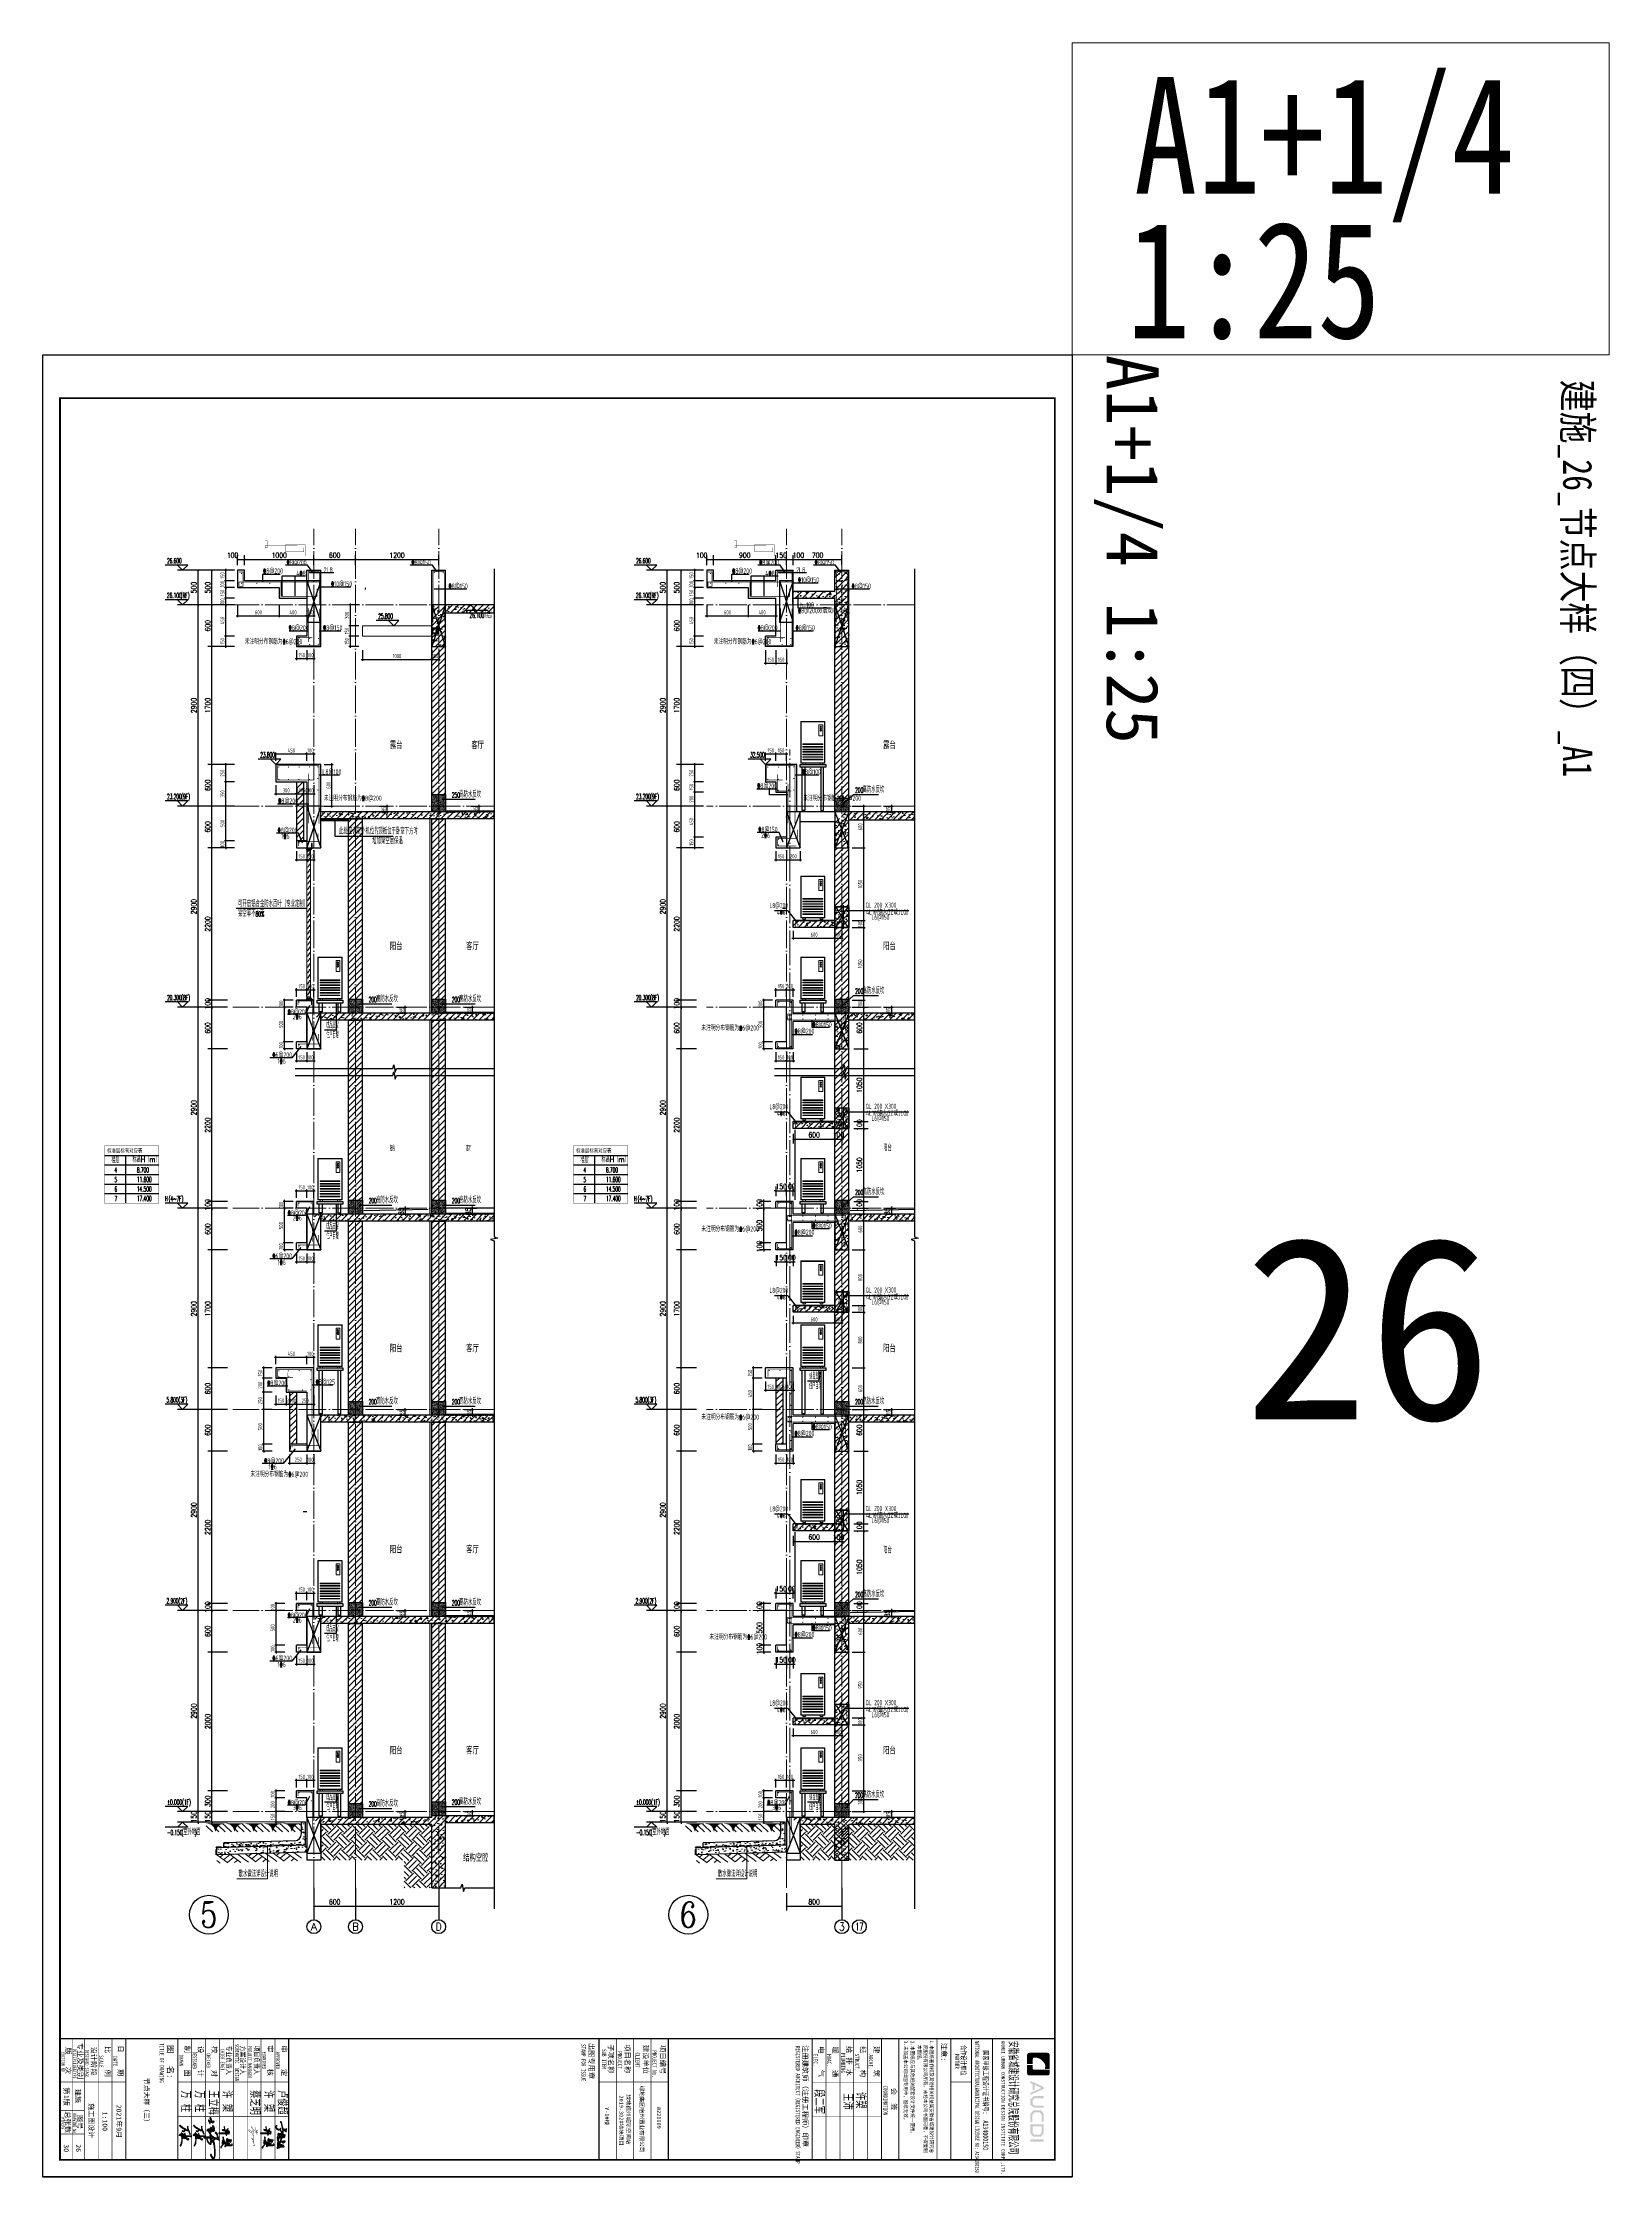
# Model space of a CAD drawing. Extents: x -1058961 to 23600, y -449123 to 2751847.
# Drawn here: x -82961 to -60361, y -38176 to -7395 of the extents above; entities that cross this region are included whole.
import ezdxf
from ezdxf.enums import TextEntityAlignment as Align

# ---------------------------------------------------------------- set-up
doc = ezdxf.new("R2010")
doc.units = 0
doc.header["$LTSCALE"] = 1000
for name, pattern in [('DASH', [0.35, 0.25, -0.1]), ('DOTE', [2.42, 2, -0.2, 0.02, -0.2]), ('H3普通虚线', [4.2, 3, -1.2])]:
    doc.linetypes.add(name, pattern=pattern)
doc.layers.get('0').update_dxf_attribs({"linetype": 'CONTINUOUS'})
doc.layers.get('DEFPOINTS').update_dxf_attribs({"linetype": 'CONTINUOUS'})
for name, color, linetype in [('A-AXIS_TEXT', 7, 'CONTINUOUS'), ('AXIS', 3, 'CONTINUOUS'), ('C-Sheet-图框', 101, 'CONTINUOUS'), ('COLUMN', 4, 'CONTINUOUS'), ('DIM', 2, 'CONTINUOUS'), ('DIM_ELEV', 3, 'CONTINUOUS'), ('DIM_IDEN', 67, 'CONTINUOUS'), ('DIM_SYMB', 3, 'CONTINUOUS'), ('PUB_DIM', 3, 'CONTINUOUS'), ('PUB_TEXT', 2, 'CONTINUOUS'), ('REIN', 6, 'CONTINUOUS'), ('REIND', 1, 'CONTINUOUS'), ('REINL', 1, 'CONTINUOUS'), ('S-BEAM-LINE2', 4, 'H3普通虚线'), ('S-大样-砼线', 7, 'CONTINUOUS'), ('S-引出线', 40, 'CONTINUOUS'), ('TEXT', 2, 'CONTINUOUS'), ('WALL', 5, 'CONTINUOUS'), ('yichutu', 7, 'CONTINUOUS'), ('图签文字', 4, 'CONTINUOUS'), ('导图字', 7, 'CONTINUOUS'), ('栏杆', 95, 'CONTINUOUS'), ('看线', 251, 'CONTINUOUS'), ('空调外机', 8, 'CONTINUOUS'), ('立面-看线', 251, 'CONTINUOUS')]:
    doc.layers.add(name, color=color, linetype=linetype)
for name, color, linetype, lineweight in [('AXIS_TEXT', 7, 'CONTINUOUS', 20), ('DOTE', 19, 'DOTE', 9), ('PUB_HATCH', 8, 'CONTINUOUS', 9), ('可改文字', 6, 'CONTINUOUS', 18), ('图框', 9, 'CONTINUOUS', 18), ('图签', 147, 'CONTINUOUS', 18), ('填充', 251, 'CONTINUOUS', 5), ('平面-排水沟', 86, 'CONTINUOUS', 15), ('平面-空调室外机', 143, 'CONTINUOUS', 9), ('立面-中轮廓线', 30, 'CONTINUOUS', 35), ('立面-普通轮廓', 7, 'CONTINUOUS', 18), ('立面-百叶', 36, 'CONTINUOUS', 9), ('粉刷', 251, 'CONTINUOUS', 9)]:
    doc.layers.add(name, color=color, linetype=linetype, lineweight=lineweight)
doc.layers.add('配箍校核', color=34, linetype='CONTINUOUS', plot=False)
doc.styles.add('_TCH_AXIS', font='COMPLEX', dxfattribs={"bigfont": 'GBCBIG'})
doc.styles.add('_TCH_DIM', font='SIMPLEX.shx', dxfattribs={"width": 0.7, "bigfont": 'GBCBIG.shx'})
doc.styles.add('_TCH_DIM_T3', font='SIMPLEX', dxfattribs={"width": 0.705882, "bigfont": 'GBCBIG'})
doc.styles.add('_TCH_LABEL', font='simhei.ttf')
doc.styles.add('C', font='simhei.ttf')
doc.styles.add('COMPLEX', font='COMPLEX')
doc.styles.add('DIM_FONT_T3', font='SIMPLEX', dxfattribs={"width": 0.705882, "bigfont": 'GBCBIG'})
doc.styles.add('HT', font='simhei.ttf')
doc.styles.add('TSSD_DIMENSION', font='Tssdeng.shx', dxfattribs={"width": 0.7, "bigfont": 'tssdchn.shx'})
doc.styles.add('TSSD_Label', font='Tssdeng.shx', dxfattribs={"width": 0.7, "bigfont": 'hztxt.shx'})
doc.styles.add('TSSD_REIN', font='tssdeng.shx', dxfattribs={"width": 0.7, "height": 300, "bigfont": 'tssdchn.shx'})
doc.styles.add('w', font='tssdeng.shx', dxfattribs={"width": 0.8, "bigfont": 'tssdchn.shx'})
doc.styles.add('宋体', font='', dxfattribs={"height": 50})
doc.styles.add('建筑图签-1', font='simhei.ttf', dxfattribs={"width": 0.7})
doc.styles.add('建筑图签-2', font='TXT.shx', dxfattribs={"width": 0.5, "bigfont": 'HZTXT.shx'})
doc.styles.add('黑体', font='simhei.ttf')
doc.styles.get('宋体').set_extended_font_data('SimSun')
doc.dimstyles.new('_TCH_ARCH&&25', dxfattribs={"dimtxt": 74.375, "dimasz": 25, "dimexe": 62.5, "dimexo": 75, "dimgap": 25, "dimtad": 1, "dimdec": 0, "dimzin": 0, "dimdsep": 46, "dimtxsty": '_TCH_DIM_T3', "dimblk": 'ARCHTICK', "dimcen": 0.09, "dimclrt": 7, "dimazin": 0, "dimtfac": 1, "dimtdec": 0, "dimtix": 1, "dimtmove": 2, "dimatfit": 3, "dimldrblk": 'ARCHTICK', "dimfxl": 0, "dimtolj": 1, "dimtzin": 0, "dimarcsym": 0})
doc.dimstyles.new('TSSD_20_20', dxfattribs={"dimtxt": 60, "dimasz": 20, "dimexe": 20, "dimexo": 50, "dimgap": 20, "dimtad": 1, "dimdec": 0, "dimzin": 0, "dimdsep": 46, "dimtxsty": 'TSSD_DIMENSION', "dimblk": 'ARCHTICK', "dimblk1": 'ARCHTICK', "dimblk2": 'ARCHTICK', "dimcen": 0, "dimdle": 20, "dimclrt": 7, "dimadec": 0, "dimazin": 0, "dimtfac": 1, "dimtdec": 0, "dimtix": 1, "dimtmove": 2, "dimatfit": 3, "dimfxl": 0, "dimtolj": 1, "dimtzin": 0, "dimarcsym": 0})
pattern_1 = [(45, (-944456.83, 93082.96), (0, 224.506403), [158.75, -158.75]), (45, (-944498.93, 93125.06), (0, 224.506403), [158.75, -158.75]), (45, (-944541.02, 93167.15), (0, 224.506403), [158.75, -158.75]), (135, (-944541.02, 93195.21), (-224.506403, 0), [158.75, -158.75]), (135, (-944498.93, 93237.31), (-224.506403, 0), [158.75, -158.75]), (135, (-944456.83, 93279.4), (-224.506403, 0), [158.75, -158.75])]
pattern_2 = [(50, (28072.99, 249033.25), (143.452037, -12.550427), [15, -165]), (355, (28072.99, 249033.25), (-27.750267, 150.438427), [12, -132]), (100.4514, (28084.94, 249032.2), (115.701876, 137.88791), [12.74804, -140.22842]), (46.1842, (28072.99, 249073.25), (213.44821, -33.1038), [22.5, -247.5]), (96.6356, (28090.77, 249070.5), (186.93254, 194.82357), [19.12206, -210.3426]), (351.1842, (28072.99, 249073.25), (186.93239, 194.82372), [18, -198]), (21, (28092.99, 249063.25), (119.38141, -80.52378), [15, -165]), (326, (28092.99, 249063.25), (48.663066, 145.03001), [12, -132]), (71.4514, (28102.93, 249056.54), (168.044526, 64.5061), [12.74804, -140.22842]), (37.5, (28072.986, 249033.25), (2.431971, 66.578771), [0, -130.4, 0, -134, 0, -132.5]), (7.5, (28072.986, 249033.25), (52.613907, 78.882342), [0, -76.4, 0, -127.4, 0, -50.5]), (327.5, (28028.386, 249033.25), (106.764487, -4.510974), [0, -50, 0, -156, 0, -207]), (317.5, (28008.39, 249033.25), (116.637234, 20.020996), [0, -65, 0, -103.6, 0, -147])]
pattern_3 = [(45, (0, 44.88), (-44.1941915, 44.1941915), [])]
pattern_4 = [(45, (0, 0), (-44.194174, 44.194174), []), (50, (0, 0), (179.315046, -15.688034), [18.75, -206.25]), (355, (0, 0), (-34.687833, 188.048033), [15, -165]), (100.4514, (14.94, -1.3), (144.627345, 172.359886), [15.935047, -175.285528]), (46.1842, (0, 50), (266.81026, -41.379754), [28.125, -309.375]), (96.6356, (22.23, 46.55), (233.66568, 243.52947), [23.90257, -262.92825]), (351.1842, (0, 50), (233.66549, 243.52965), [22.5, -247.5]), (21, (25, 37.5), (149.226763, -100.654723), [18.75, -206.25]), (326, (25, 37.5), (60.828833, 181.28751), [15, -165]), (71.4514, (37.44, 29.11), (210.055657, 80.632624), [15.935047, -175.285528]), (37.5, (0, 0), (3.039964, 83.2234635), [0, -163, 0, -167.5, 0, -165.625]), (7.5, (0, 0), (65.767384, 98.602928), [0, -95.5, 0, -159.25, 0, -63.125]), (327.5, (-55.75, 0), (133.455609, -5.638718), [0, -62.5, 0, -195, 0, -258.75]), (317.5, (-80.75, 0), (145.796542, 25.026246), [0, -81.25, 0, -129.5, 0, -183.75])]
pattern_5 = [(45, (-668291.086, 135584.79), (-44.1941915, 44.1941915), [])]
pattern_6 = [(45, (-668291.086, 135539.91), (-44.194174, 44.194174), []), (50, (-668291.09, 135539.91), (179.315046, -15.688034), [18.75, -206.25]), (355, (-668291.09, 135539.91), (-34.687833, 188.048033), [15, -165]), (100.4514, (-668276.14, 135538.6), (144.627345, 172.359886), [15.93505, -175.28553]), (46.1842, (-668291.09, 135589.9), (266.81026, -41.37975), [28.125, -309.375]), (96.6356, (-668268.85, 135586.46), (233.66568, 243.52947), [23.90257, -262.92825]), (351.1842, (-668291.1, 135589.9), (233.66549, 243.52965), [22.5, -247.5]), (21, (-668266.09, 135577.41), (149.226763, -100.654723), [18.75, -206.25]), (326, (-668266.09, 135577.41), (60.828833, 181.28751), [15, -165]), (71.4514, (-668253.65, 135569.02), (210.055657, 80.632624), [15.93505, -175.28553]), (37.5, (-668291.086, 135539.91), (3.039964, 83.2234635), [0, -163, 0, -167.5, 0, -165.625]), (7.5, (-668291.09, 135539.91), (65.767384, 98.602928), [0, -95.5, 0, -159.25, 0, -63.125]), (327.5, (-668346.836, 135539.91), (133.455609, -5.638718), [0, -62.5, 0, -195, 0, -258.75]), (317.5, (-668371.84, 135539.91), (145.796542, 25.026246), [0, -81.25, 0, -129.5, 0, -183.75])]

# ---------------------------------------------------------------- blocks, each defined once
blk = doc.blocks.new('院标1')
h = blk.add_hatch(color=150)
h.dxf.hatch_style = 1
edge = h.paths.add_edge_path()
edge.add_spline(control_points=[(116373, 648379), (116379, 648379), (116382, 648379), (116391, 648379), (116391, 648379), (116391, 648379), (116616, 648379), (116616, 648379), (116616, 648379), (116616, 648379), (116616, 648054), (116616, 648054), (116616, 648054), (116616, 648054), (116108, 648054), (116108, 648054), (116108, 648054), (116028, 648054), (115963, 648111), (115963, 648199), (115963, 648199), (115963, 648199), (115963, 649215), (115963, 649215), (115963, 649215), (115963, 649295), (116018, 649360), (116108, 649360), (116108, 649360), (116108, 649360), (116897, 649360), (116897, 649360), (116897, 649360), (116897, 649360), (116897, 649080), (116897, 649080), (116897, 649080), (116897, 649080), (116566, 649140), (116356, 648859), (116356, 648859), (116245, 648719), (116240, 648545), (116247, 648466), (116247, 648466), (116254, 648386), (116247, 648466), (116247, 648466), (116247, 648466), (116247, 648466), (116258, 648374), (116373, 648379)], knot_values=[0, 0, 0, 0, 0.0714286, 0.0714286, 0.0714286, 0.1071429, 0.1428571, 0.1428571, 0.1428571, 0.1785714, 0.2142857, 0.2142857, 0.2142857, 0.25, 0.2857143, 0.2857143, 0.2857143, 0.3214286, 0.3571429, 0.3571429, 0.3571429, 0.3928571, 0.4285714, 0.4285714, 0.4285714, 0.4642857, 0.5, 0.5, 0.5, 0.5357143, 0.5714286, 0.5714286, 0.5714286, 0.6071429, 0.6428571, 0.6428571, 0.6428571, 0.6785714, 0.7142857, 0.7142857, 0.7142857, 0.75, 0.7857143, 0.7857143, 0.7857143, 0.8214286, 0.8571429, 0.8571429, 0.8571429, 0.9285714, 1, 1, 1, 1], degree=3, periodic=0)
h = blk.add_hatch(color=150)
h.dxf.hatch_style = 1
edge = h.paths.add_edge_path()
edge.add_spline(control_points=[(117268, 649215), (117268, 649215), (117268, 648199), (117268, 648199), (117268, 648199), (117268, 648114), (117212, 648054), (117123, 648054), (117123, 648054), (117123, 648054), (116663, 648054), (116663, 648054), (116663, 648054), (116663, 648054), (116663, 648379), (116663, 648379), (116663, 648379), (116663, 648379), (116865, 648379), (116865, 648379), (116865, 648379), (116907, 648379), (116941, 648413), (116941, 648455), (116941, 648455), (116941, 648455), (116941, 649360), (116941, 649360), (116941, 649360), (116941, 649360), (117123, 649360), (117123, 649360), (117123, 649360), (117204, 649360), (117268, 649306), (117268, 649215)], knot_values=[0, 0, 0, 0, 0.1, 0.1, 0.1, 0.15, 0.2, 0.2, 0.2, 0.25, 0.3, 0.3, 0.3, 0.35, 0.4, 0.4, 0.4, 0.45, 0.5, 0.5, 0.5, 0.55, 0.6, 0.6, 0.6, 0.65, 0.7, 0.7, 0.7, 0.75, 0.8, 0.8, 0.8, 0.9, 1, 1, 1, 1], degree=3, periodic=0)
blk = doc.blocks.new('ljc')
at = {"linetype": 'Continuous'}
h = blk.add_hatch(color=0, dxfattribs=at)
h.paths.add_polyline_path([(2023, 1568), (2019, 1564), (2020, 1562), (2024, 1562), (2022, 1552), (1955, 1538), (1933, 1530), (1930, 1527), (1929, 1525), (1931, 1523), (1944, 1524), (1946, 1526), (1942, 1528), (1960, 1535), (1967, 1535), (1975, 1538), (1985, 1539), (1998, 1543), (2010, 1544), (2018, 1547), (2025, 1546), (2035, 1549), (2061, 1550), (2052, 1537), (2042, 1528), (2028, 1521), (2023, 1521), (2018, 1526), (2015, 1527), (2013, 1525), (2013, 1521), (2019, 1516), (2022, 1508), (2022, 1494), (2012, 1477), (2000, 1469), (1988, 1467), (1982, 1473), (1980, 1480), (1978, 1482), (1978, 1475), (1981, 1468), (1988, 1463), (1994, 1463), (2005, 1467), (2018, 1478), (2027, 1493), (2028, 1504), (2025, 1517), (2033, 1518), (2054, 1533), (2067, 1549), (2067, 1552), (2064, 1555), (2029, 1553), (2036, 1575), (2049, 1591), (2047, 1593), (2043, 1592), (2028, 1573), (2025, 1589), (2021, 1597), (2018, 1599), (2017, 1597), (2020, 1590)])
h.paths.add_polyline_path([(2081, 1522), (2081, 1528), (2075, 1541), (2093, 1562), (2097, 1572), (2094, 1577), (2087, 1576), (2089, 1572), (2092, 1572), (2091, 1567), (2080, 1551), (2066, 1537), (2065, 1535), (2067, 1533), (2073, 1535), (2077, 1523), (2077, 1513), (2072, 1496), (2072, 1492), (2074, 1490), (2078, 1494), (2083, 1510), (2099, 1510), (2119, 1507), (2119, 1500), (2116, 1496), (2108, 1493), (2087, 1496), (2084, 1492), (2087, 1489), (2103, 1488), (2122, 1483), (2140, 1484), (2148, 1482), (2152, 1486), (2152, 1491), (2148, 1488), (2125, 1488), (2114, 1490), (2124, 1499), (2126, 1509), (2121, 1512), (2119, 1511), (2108, 1514), (2124, 1523), (2132, 1532), (2130, 1535), (2121, 1536), (2115, 1533), (2109, 1533), (2123, 1555), (2121, 1559), (2114, 1557), (2116, 1564), (2115, 1569), (2111, 1573), (2105, 1572), (2093, 1554)])
h.paths.add_polyline_path([(2089, 1535), (2097, 1535), (2112, 1551), (2116, 1552), (2111, 1543), (2099, 1528), (2101, 1526), (2114, 1528), (2121, 1531), (2124, 1530), (2118, 1524), (2101, 1515), (2084, 1514), (2084, 1518)], flags=16)
h.paths.add_polyline_path([(2093, 1537), (2095, 1540), (2103, 1546), (2096, 1537)], flags=16)
h.paths.add_polyline_path([(2093, 1544), (2094, 1549), (2106, 1568), (2109, 1569), (2111, 1567), (2108, 1554), (2104, 1550)], flags=16)
h.paths.add_polyline_path([(2141, 1534), (2138, 1533), (2137, 1531), (2142, 1527), (2155, 1522), (2158, 1523), (2153, 1528)])
h.paths.add_polyline_path([(2175, 1522), (2173, 1524), (2172, 1546), (2183, 1545), (2185, 1547), (2183, 1557), (2178, 1566), (2177, 1561), (2180, 1556), (2181, 1550), (2175, 1550), (2170, 1554), (2169, 1574), (2171, 1574), (2175, 1569), (2176, 1571), (2170, 1579), (2167, 1579), (2165, 1577), (2164, 1562), (2166, 1553), (2163, 1553), (2162, 1551), (2167, 1547), (2169, 1537), (2169, 1524), (2166, 1521), (2165, 1517), (2168, 1513), (2170, 1513), (2173, 1517), (2180, 1517), (2178, 1502), (2175, 1500), (2167, 1499), (2175, 1496), (2180, 1497), (2183, 1500), (2184, 1511), (2187, 1521), (2185, 1523)])
h.paths.add_polyline_path([(2233, 1542), (2233, 1564), (2231, 1567), (2215, 1558), (2210, 1557), (2206, 1552), (2211, 1548), (2211, 1551), (2229, 1560), (2228, 1542), (2227, 1537), (2224, 1533), (2220, 1534), (2213, 1542), (2211, 1543), (2209, 1541), (2209, 1508), (2189, 1508), (2187, 1506), (2191, 1503), (2213, 1503), (2217, 1511), (2222, 1516), (2232, 1518), (2234, 1513), (2234, 1505), (2227, 1505), (2232, 1502), (2232, 1500), (2228, 1497), (2229, 1493), (2239, 1495), (2243, 1489), (2243, 1486), (2212, 1492), (2189, 1492), (2179, 1494), (2176, 1496), (2167, 1496), (2164, 1498), (2154, 1499), (2147, 1503), (2144, 1503), (2143, 1501), (2144, 1498), (2153, 1494), (2174, 1491), (2186, 1487), (2211, 1487), (2222, 1484), (2230, 1484), (2243, 1480), (2249, 1480), (2251, 1482), (2244, 1496), (2246, 1499), (2238, 1503), (2239, 1513), (2237, 1520), (2233, 1523), (2224, 1522), (2214, 1516), (2212, 1522), (2213, 1536), (2220, 1530), (2228, 1530), (2230, 1532)])
at = {"color": 0, "linetype": 'Continuous'}
for points in [[(1930, 1527), (1929, 1525), (1931, 1523), (1944, 1524), (1946, 1526), (1942, 1528), (1960, 1535), (1967, 1535), (1975, 1538), (1985, 1539), (1998, 1543), (2010, 1544), (2018, 1547), (2025, 1546), (2035, 1549), (2061, 1550), (2052, 1537), (2042, 1528), (2028, 1521), (2023, 1521), (2018, 1526), (2015, 1527), (2013, 1525), (2013, 1521), (2019, 1516), (2022, 1508), (2022, 1494), (2012, 1477), (2000, 1469), (1988, 1467), (1982, 1473), (1980, 1480), (1978, 1482), (1978, 1475), (1981, 1468), (1988, 1463), (1994, 1463), (2005, 1467), (2018, 1478), (2027, 1493), (2028, 1504), (2025, 1517), (2033, 1518), (2054, 1533), (2067, 1549), (2067, 1552), (2064, 1555), (2029, 1553), (2036, 1575), (2049, 1591), (2047, 1593), (2043, 1592), (2028, 1573), (2025, 1589), (2021, 1597), (2018, 1599), (2017, 1597), (2020, 1590), (2023, 1568), (2019, 1564), (2020, 1562), (2024, 1562), (2022, 1552), (1955, 1538), (1933, 1530), (1930, 1527)], [(2016, 1561), (2015, 1560), (2017, 1560), (2016, 1561)], [(2017, 1562), (2016, 1561), (2019, 1561), (2017, 1562)], [(2066, 1537), (2065, 1535), (2067, 1533), (2073, 1535), (2077, 1523), (2077, 1513), (2072, 1496), (2072, 1492), (2074, 1490), (2078, 1494), (2083, 1510), (2099, 1510), (2119, 1507), (2119, 1500), (2116, 1496), (2108, 1493), (2087, 1496), (2084, 1492), (2087, 1489), (2103, 1488), (2122, 1483), (2140, 1484), (2148, 1482), (2152, 1486), (2152, 1491), (2148, 1488), (2125, 1488), (2114, 1490), (2124, 1499), (2126, 1509), (2121, 1512), (2119, 1511), (2108, 1514), (2124, 1523), (2132, 1532), (2130, 1535), (2121, 1536), (2115, 1533), (2109, 1533), (2123, 1555), (2121, 1559), (2114, 1557), (2116, 1564), (2115, 1569), (2111, 1573), (2105, 1572), (2093, 1554), (2081, 1522), (2081, 1528), (2075, 1541), (2093, 1562), (2097, 1572), (2094, 1577), (2087, 1576), (2089, 1572), (2092, 1572), (2091, 1567), (2080, 1551), (2066, 1537)], [(2084, 1514), (2084, 1518), (2089, 1535), (2097, 1535), (2112, 1551), (2116, 1552), (2111, 1543), (2099, 1528), (2101, 1526), (2114, 1528), (2121, 1531), (2124, 1530), (2118, 1524), (2101, 1515), (2084, 1514)], [(2093, 1544), (2094, 1549), (2106, 1568), (2109, 1569), (2111, 1567), (2108, 1554), (2104, 1550), (2093, 1544)], [(2093, 1537), (2095, 1540), (2103, 1546), (2096, 1537), (2093, 1537)], [(2144, 1503), (2143, 1501), (2144, 1498), (2153, 1494), (2174, 1491), (2186, 1487), (2211, 1487), (2222, 1484), (2230, 1484), (2243, 1480), (2249, 1480), (2251, 1482), (2244, 1496), (2246, 1499), (2238, 1503), (2239, 1513), (2237, 1520), (2233, 1523), (2224, 1522), (2214, 1516), (2212, 1522), (2213, 1536), (2220, 1530), (2228, 1530), (2230, 1532), (2233, 1542), (2233, 1564), (2231, 1567), (2215, 1558), (2210, 1557), (2206, 1552), (2211, 1548), (2211, 1551), (2229, 1560), (2228, 1542), (2227, 1537), (2224, 1533), (2220, 1534), (2213, 1542), (2211, 1543), (2209, 1541), (2209, 1508), (2189, 1508), (2187, 1506), (2191, 1503), (2213, 1503), (2217, 1511), (2222, 1516), (2232, 1518), (2234, 1513), (2234, 1505), (2227, 1505), (2232, 1502), (2232, 1500), (2228, 1497), (2229, 1493), (2239, 1495), (2243, 1489), (2243, 1486), (2212, 1492), (2189, 1492), (2179, 1494), (2176, 1496), (2167, 1496), (2164, 1498), (2154, 1499), (2147, 1503), (2144, 1503)], [(2163, 1553), (2162, 1551), (2167, 1547), (2169, 1537), (2169, 1524), (2166, 1521), (2165, 1517), (2168, 1513), (2170, 1513), (2173, 1517), (2180, 1517), (2178, 1502), (2175, 1500), (2167, 1499), (2175, 1496), (2180, 1497), (2183, 1500), (2184, 1511), (2187, 1521), (2185, 1523), (2175, 1522), (2173, 1524), (2172, 1546), (2183, 1545), (2185, 1547), (2183, 1557), (2178, 1566), (2177, 1561), (2180, 1556), (2181, 1550), (2175, 1550), (2170, 1554), (2169, 1574), (2171, 1574), (2175, 1569), (2176, 1571), (2170, 1579), (2167, 1579), (2165, 1577), (2164, 1562), (2166, 1553), (2163, 1553)], [(2177, 1569), (2176, 1570), (2175, 1567), (2177, 1565), (2177, 1569)], [(2138, 1533), (2137, 1531), (2142, 1527), (2155, 1522), (2158, 1523), (2153, 1528), (2141, 1534), (2138, 1533)]]:
    blk.add_lwpolyline(points, dxfattribs=at)
blk = doc.blocks.new('A$C6AF37BC7')
h = blk.add_hatch(color=256)
h.paths.add_polyline_path([(660, -48), (672, -48), (678, -96)], flags=16)
h.paths.add_polyline_path([(708, 144), (702, 150), (660, 126), (672, 66), (666, 36), (456, -42), (366, -60), (294, -60), (276, -72), (288, -96), (456, -72), (612, -12), (564, -102), (552, -114), (546, -96), (534, -102), (534, -138), (558, -144), (654, -18), (654, 6), (672, 12), (678, -30), (648, -30), (642, -54), (654, -84), (654, -138), (684, -168), (708, -156), (714, -60), (804, -108), (948, -228), (1038, -258), (1062, -258), (1074, -246), (1056, -228), (1032, -228), (954, -192), (786, -60), (708, -30), (714, 24), (756, 30), (816, 54), (954, 48), (972, 66), (948, 84), (810, 84), (702, 48), (690, 120), (726, 132), (720, 144)])
h.paths.add_polyline_path([(852, 216), (864, 216), (870, 174), (840, 198)], flags=16)
h.paths.add_polyline_path([(-312, 282), (-318, 288), (-336, 288), (-348, 276), (-246, 180), (-222, 192), (-222, 210)], flags=17)
h.paths.add_polyline_path([(546, 330), (552, 330), (564, 300), (558, 216), (486, 174), (462, 180), (438, 222)], flags=16)
h.paths.add_polyline_path([(-102, 342), (-48, 336), (-18, 324), (18, 324), (-36, 246), (-174, 96), (-156, 246), (-132, 306)], flags=16)
h.paths.add_polyline_path([(-66, 366), (-72, 372), (-108, 372), (-138, 342), (-168, 288), (-192, 192), (-204, 18), (-228, -78), (-228, 6), (-258, 42), (-306, 48), (-438, 12), (-456, 12), (-468, 24), (-498, 0), (-486, -12), (-420, -12), (-318, 18), (-270, 18), (-252, -6), (-252, -102), (-264, -138), (-240, -156), (-216, -132), (-192, -72), (-174, 60), (-108, 66), (12, 108), (0, 0), (0, -366), (-18, -342), (-24, -372), (-6, -396), (24, -396), (24, -78), (42, 120), (108, 132), (132, 144), (144, 162), (132, 174), (66, 162), (48, 210), (48, 240), (18, 240), (12, 138), (-144, 90), (-114, 138), (-24, 228), (54, 330), (36, 354), (-18, 354)])
h.paths.add_polyline_path([(756, 378), (750, 384), (732, 384), (714, 366), (732, 360), (738, 324), (714, 180), (714, 156), (726, 144), (750, 162), (762, 366)])
h.paths.add_polyline_path([(498, 516), (492, 522), (474, 516), (492, 474), (486, 378), (444, 336), (468, 324), (552, 366), (426, 246), (408, 210), (414, 192), (462, 150), (504, 150), (552, 180), (552, 138), (570, 132), (582, 150), (588, 198), (666, 258), (648, 246), (690, 240), (702, 258), (666, 294), (588, 240), (588, 324), (564, 348), (630, 402), (654, 426), (654, 438), (636, 444), (534, 390), (576, 432), (618, 456), (630, 480), (606, 486), (570, 462), (516, 408), (516, 492)])
h.paths.add_polyline_path([(846, 594), (840, 600), (828, 600), (798, 570), (780, 522), (792, 516), (840, 570), (852, 516), (864, 264), (840, 246), (792, 246), (786, 258), (804, 294), (804, 324), (786, 330), (756, 264), (756, 240), (810, 204), (786, 174), (792, 162), (822, 186), (888, 102), (900, 96), (918, 114), (894, 216), (882, 510), (870, 570)])
at = {"linetype": 'Continuous'}
for points in [[(-66, 366), (-72, 372), (-108, 372), (-138, 342), (-168, 288), (-192, 192), (-204, 18), (-228, -78), (-228, 6), (-258, 42), (-306, 48), (-438, 12), (-456, 12), (-468, 24), (-498, 0), (-486, -12), (-420, -12), (-318, 18), (-270, 18), (-252, -6), (-252, -102), (-264, -138), (-240, -156), (-216, -132), (-192, -72), (-174, 60), (-108, 66), (12, 108), (0, 0), (0, -366), (-18, -342), (-24, -372), (-6, -396), (24, -396), (24, -78), (42, 120), (108, 132), (132, 144), (144, 162), (132, 174), (66, 162), (48, 210), (48, 240), (18, 240), (12, 138), (-144, 90), (-114, 138), (-24, 228), (54, 330), (36, 354), (-18, 354), (-66, 366)], [(-312, 282), (-318, 288), (-336, 288), (-348, 276), (-246, 180), (-222, 192), (-222, 210), (-312, 282)], [(-102, 342), (-48, 336), (-18, 324), (18, 324), (-36, 246), (-174, 96), (-156, 246), (-132, 306), (-102, 342)], [(708, 144), (702, 150), (660, 126), (672, 66), (666, 36), (456, -42), (366, -60), (294, -60), (276, -72), (288, -96), (456, -72), (612, -12), (564, -102), (552, -114), (546, -96), (534, -102), (534, -138), (558, -144), (654, -18), (654, 6), (672, 12), (678, -30), (648, -30), (642, -54), (654, -84), (654, -138), (684, -168), (708, -156), (714, -60), (804, -108), (948, -228), (1038, -258), (1062, -258), (1074, -246), (1056, -228), (1032, -228), (954, -192), (786, -60), (708, -30), (714, 24), (756, 30), (816, 54), (954, 48), (972, 66), (948, 84), (810, 84), (702, 48), (690, 120), (726, 132), (720, 144), (708, 144)], [(498, 516), (492, 522), (474, 516), (492, 474), (486, 378), (444, 336), (468, 324), (552, 366), (426, 246), (408, 210), (414, 192), (462, 150), (504, 150), (552, 180), (552, 138), (570, 132), (582, 150), (588, 198), (666, 258), (648, 246), (690, 240), (702, 258), (666, 294), (588, 240), (588, 324), (564, 348), (630, 402), (654, 426), (654, 438), (636, 444), (534, 390), (576, 432), (618, 456), (630, 480), (606, 486), (570, 462), (516, 408), (516, 492), (498, 516)], [(546, 330), (552, 330), (564, 300), (558, 216), (486, 174), (462, 180), (438, 222), (546, 330)], [(756, 378), (750, 384), (732, 384), (714, 366), (732, 360), (738, 324), (714, 180), (714, 156), (726, 144), (750, 162), (762, 366), (756, 378)], [(846, 594), (840, 600), (828, 600), (798, 570), (780, 522), (792, 516), (840, 570), (852, 516), (864, 264), (840, 246), (792, 246), (786, 258), (804, 294), (804, 324), (786, 330), (756, 264), (756, 240), (810, 204), (786, 174), (792, 162), (822, 186), (888, 102), (900, 96), (918, 114), (894, 216), (882, 510), (870, 570), (846, 594)], [(852, 216), (864, 216), (870, 174), (840, 198), (852, 216)], [(660, -48), (672, -48), (678, -96), (660, -48)]]:
    blk.add_lwpolyline(points, dxfattribs=at)
blk = doc.blocks.new('GFDDDDRG')
at = {"linetype": 'Continuous'}
h = blk.add_hatch(color=256, dxfattribs=at)
h.paths.add_polyline_path([(897805, -158637), (897807, -158635), (897807, -158631), (897799, -158625), (897787, -158637), (897769, -158637), (897738, -158625), (897688, -158595), (897657, -158571), (897649, -158568), (897588, -158517), (897568, -158497), (897559, -158502), (897559, -158506), (897571, -158514), (897579, -158523), (897652, -158581), (897658, -158583), (897672, -158595), (897730, -158632), (897765, -158647), (897786, -158650), (897798, -158646)])
h.paths.add_polyline_path([(897868, -158758), (897870, -158757), (897868, -158743), (897856, -158722), (897846, -158692), (897838, -158680), (897825, -158644), (897822, -158641), (897820, -158631), (897816, -158623), (897811, -158602), (897805, -158589), (897801, -158560), (897801, -158535), (897798, -158527), (897792, -158539), (897792, -158571), (897802, -158616), (897810, -158631), (897811, -158640), (897823, -158670), (897829, -158679), (897835, -158698), (897849, -158727), (897849, -158733), (897858, -158760), (897862, -158763)])
h.paths.add_polyline_path([(897717, -158653), (897718, -158652), (897718, -158647), (897711, -158643), (897685, -158665), (897679, -158667), (897642, -158656), (897636, -158659), (897634, -158667), (897642, -158673), (897655, -158673), (897666, -158677), (897687, -158679), (897700, -158671)])
h.paths.add_polyline_path([(897903, -158820), (897904, -158818), (897904, -158815), (897898, -158809), (897876, -158814), (897853, -158814), (897738, -158802), (897723, -158772), (897717, -158751), (897717, -158739), (897712, -158734), (897705, -158736), (897703, -158745), (897712, -158770), (897712, -158776), (897724, -158799), (897706, -158800), (897681, -158797), (897673, -158782), (897667, -158776), (897691, -158790), (897696, -158790), (897699, -158787), (897694, -158778), (897678, -158770), (897648, -158749), (897643, -158742), (897627, -158725), (897625, -158721), (897618, -158719), (897612, -158725), (897643, -158758), (897664, -158787), (897669, -158794), (897655, -158796), (897628, -158790), (897618, -158790), (897612, -158775), (897613, -158772), (897637, -158772), (897642, -158775), (897645, -158769), (897642, -158766), (897618, -158763), (897610, -158764), (897604, -158748), (897600, -158743), (897592, -158746), (897597, -158764), (897568, -158769), (897562, -158772), (897555, -158781), (897559, -158790), (897562, -158788), (897591, -158793), (897607, -158799), (897616, -158827), (897622, -158863), (897624, -158937), (897622, -158955), (897619, -158962), (897621, -158973), (897618, -158977), (897618, -158989), (897610, -159012), (897610, -159021), (897586, -159073), (897577, -159084), (897579, -159091), (897585, -159096), (897592, -159093), (897604, -159072), (897616, -159042), (897625, -159013), (897633, -158968), (897636, -158931), (897634, -158875), (897631, -158863), (897630, -158836), (897621, -158799), (897636, -158803), (897670, -158806), (897672, -158811), (897666, -158829), (897676, -158839), (897679, -158836), (897679, -158827), (897687, -158814), (897687, -158808), (897718, -158809), (897732, -158812), (897751, -158829), (897763, -158835), (897777, -158838), (897780, -158832), (897754, -158820), (897748, -158812), (897879, -158826), (897889, -158826)])
h.paths.add_polyline_path([(897822, -158907), (897823, -158905), (897823, -158893), (897820, -158889), (897813, -158887), (897808, -158890), (897805, -158896), (897810, -158902), (897805, -158905), (897798, -158904), (897777, -158893), (897738, -158865), (897733, -158859), (897715, -158847), (897703, -158835), (897697, -158835), (897693, -158841), (897693, -158853), (897696, -158859), (897684, -158853), (897667, -158851), (897658, -158859), (897654, -158857), (897640, -158842), (897634, -158845), (897645, -158865), (897658, -158874), (897669, -158874), (897675, -158865), (897681, -158865), (897709, -158880), (897715, -158872), (897706, -158850), (897789, -158913), (897801, -158917), (897811, -158917), (897822, -158910)], flags=17)
h = blk.add_hatch(color=256, dxfattribs=at)
h.paths.add_polyline_path([(898205, -158637), (898207, -158635), (898207, -158631), (898199, -158625), (898187, -158637), (898169, -158637), (898138, -158625), (898088, -158595), (898057, -158571), (898049, -158568), (897988, -158517), (897968, -158497), (897959, -158502), (897959, -158506), (897971, -158514), (897979, -158523), (898052, -158581), (898058, -158583), (898072, -158595), (898130, -158632), (898165, -158647), (898186, -158650), (898198, -158646)])
h.paths.add_polyline_path([(898268, -158758), (898270, -158757), (898268, -158743), (898256, -158722), (898246, -158692), (898238, -158680), (898225, -158644), (898222, -158641), (898220, -158631), (898216, -158623), (898211, -158602), (898205, -158589), (898201, -158560), (898201, -158535), (898198, -158527), (898192, -158539), (898192, -158571), (898202, -158616), (898210, -158631), (898211, -158640), (898223, -158670), (898229, -158679), (898235, -158698), (898249, -158727), (898249, -158733), (898258, -158760), (898262, -158763)])
h.paths.add_polyline_path([(898117, -158653), (898118, -158652), (898118, -158647), (898111, -158643), (898085, -158665), (898079, -158667), (898042, -158656), (898036, -158659), (898034, -158667), (898042, -158673), (898055, -158673), (898066, -158677), (898087, -158679), (898100, -158671)])
h.paths.add_polyline_path([(898303, -158820), (898304, -158818), (898304, -158815), (898298, -158809), (898276, -158814), (898253, -158814), (898138, -158802), (898123, -158772), (898117, -158751), (898117, -158739), (898112, -158734), (898105, -158736), (898103, -158745), (898112, -158770), (898112, -158776), (898124, -158799), (898106, -158800), (898081, -158797), (898073, -158782), (898067, -158776), (898091, -158790), (898096, -158790), (898099, -158787), (898094, -158778), (898078, -158770), (898048, -158749), (898043, -158742), (898027, -158725), (898025, -158721), (898018, -158719), (898012, -158725), (898043, -158758), (898064, -158787), (898069, -158794), (898055, -158796), (898028, -158790), (898018, -158790), (898012, -158775), (898013, -158772), (898037, -158772), (898042, -158775), (898045, -158769), (898042, -158766), (898018, -158763), (898010, -158764), (898004, -158748), (898000, -158743), (897992, -158746), (897997, -158764), (897968, -158769), (897962, -158772), (897955, -158781), (897959, -158790), (897962, -158788), (897991, -158793), (898007, -158799), (898016, -158827), (898022, -158863), (898024, -158937), (898022, -158955), (898019, -158962), (898021, -158973), (898018, -158977), (898018, -158989), (898010, -159012), (898010, -159021), (897986, -159073), (897977, -159084), (897979, -159091), (897985, -159096), (897992, -159093), (898004, -159072), (898016, -159042), (898025, -159013), (898033, -158968), (898036, -158931), (898034, -158875), (898031, -158863), (898030, -158836), (898021, -158799), (898036, -158803), (898070, -158806), (898072, -158811), (898066, -158829), (898076, -158839), (898079, -158836), (898079, -158827), (898087, -158814), (898087, -158808), (898118, -158809), (898132, -158812), (898151, -158829), (898163, -158835), (898177, -158838), (898180, -158832), (898154, -158820), (898148, -158812), (898279, -158826), (898289, -158826)])
h.paths.add_polyline_path([(898222, -158907), (898223, -158905), (898223, -158893), (898220, -158889), (898213, -158887), (898208, -158890), (898205, -158896), (898210, -158902), (898205, -158905), (898198, -158904), (898177, -158893), (898138, -158865), (898133, -158859), (898115, -158847), (898103, -158835), (898097, -158835), (898093, -158841), (898093, -158853), (898096, -158859), (898084, -158853), (898067, -158851), (898058, -158859), (898054, -158857), (898040, -158842), (898034, -158845), (898045, -158865), (898058, -158874), (898069, -158874), (898075, -158865), (898081, -158865), (898109, -158880), (898115, -158872), (898106, -158850), (898189, -158913), (898201, -158917), (898211, -158917), (898222, -158910)], flags=17)
h = blk.add_hatch(color=0, dxfattribs=at)
h.paths.add_polyline_path([(898707, -158931), (898709, -158928), (898704, -158914), (898704, -158897), (898689, -158882), (898689, -158871), (898666, -158816), (898649, -158759), (898612, -158707), (898600, -158707), (898591, -158721), (898612, -158738), (898635, -158776), (898646, -158816), (898672, -158871), (898672, -158882), (898640, -158874), (898594, -158871), (898565, -158862), (898488, -158813), (898421, -158684), (898396, -158646), (898373, -158623), (898361, -158623), (898352, -158632), (898349, -158649), (898364, -158652), (898370, -158646), (898396, -158678), (898459, -158796), (898439, -158793), (898430, -158805), (898430, -158813), (898453, -158839), (898462, -158839), (898465, -158833), (898453, -158819), (898470, -158828), (898485, -158851), (898479, -158854), (898465, -158848), (898401, -158845), (898384, -158839), (898263, -158839), (898257, -158845), (898257, -158854), (898263, -158859), (898427, -158865), (898488, -158874), (898499, -158885), (898496, -158888), (898473, -158880), (898450, -158885), (898439, -158897), (898442, -158917), (898473, -158946), (898453, -158966), (898453, -158992), (898447, -159006), (898450, -159018), (898447, -159026), (898424, -159015), (898387, -158975), (898364, -158928), (898358, -158900), (898347, -158880), (898344, -158905), (898355, -158952), (898373, -158986), (898410, -159029), (898439, -159047), (898459, -159047), (898468, -159032), (898468, -159006), (898476, -158972), (898488, -158972), (898514, -158983), (898525, -158975), (898519, -158963), (898499, -158954), (898459, -158908), (898485, -158905), (898502, -158911), (898491, -158914), (898488, -158920), (898519, -158940), (898522, -158963), (898528, -158969), (898542, -159044), (898548, -159055), (898554, -159104), (898560, -159116), (898568, -159228), (898563, -159375), (898557, -159407), (898545, -159435), (898534, -159447), (898522, -159447), (898505, -159430), (898468, -159346), (898462, -159340), (898456, -159343), (898456, -159360), (898476, -159415), (898496, -159450), (898517, -159467), (898528, -159470), (898542, -159464), (898557, -159450), (898574, -159415), (898583, -159360), (898586, -159214), (898580, -159136), (898574, -159119), (898563, -159029), (898540, -158949), (898545, -158949), (898557, -158937), (898551, -158926), (898534, -158920), (898554, -158917), (898557, -158903), (898548, -158897), (898525, -158894), (898517, -158882), (898571, -158888), (898580, -158897), (898600, -158891), (898684, -158908), (898701, -158934)])
h.paths.add_polyline_path([(898519, -158856), (898522, -158859), (898508, -158856), (898502, -158848)], flags=16)
h.paths.add_polyline_path([(898344, -158874), (898347, -158877), (898347, -158865), (898341, -158871)], flags=17)
h.paths.add_polyline_path([(898476, -159219), (898479, -159214), (898459, -159173), (898447, -159165), (898445, -159179), (898456, -159205), (898456, -159222), (898468, -159231)], flags=17)
h.paths.add_polyline_path([(898519, -158407), (898522, -158407), (898517, -158410)], flags=16)
h.paths.add_polyline_path([(898557, -158401), (898560, -158399), (898560, -158390), (898551, -158384), (898514, -158390), (898502, -158387), (898485, -158355), (898459, -158283), (898450, -158275), (898445, -158275), (898436, -158286), (898482, -158390), (898462, -158390), (898427, -158378), (898413, -158350), (898398, -158355), (898396, -158367), (898419, -158416), (898421, -158433), (898433, -158450), (898442, -158448), (898442, -158427), (898433, -158396), (898470, -158410), (898496, -158413), (898508, -158427), (898522, -158424), (898534, -158413)])
h.paths.add_polyline_path([(898563, -158597), (898565, -158594), (898560, -158586), (898554, -158551), (898522, -158505), (898511, -158511), (898508, -158525), (898528, -158545), (898534, -158557), (898537, -158574), (898522, -158580), (898465, -158563), (898453, -158563), (898447, -158568), (898447, -158577), (898456, -158586), (898522, -158612), (898528, -158617), (898537, -158615), (898508, -158597)])
h.paths.add_polyline_path([(898571, -158652), (898574, -158649), (898571, -158632), (898554, -158623), (898551, -158629), (898560, -158638), (898540, -158646), (898499, -158643), (898436, -158615), (898413, -158592), (898401, -158597), (898401, -158612), (898427, -158652), (898468, -158689), (898476, -158689), (898479, -158684), (898442, -158638), (898508, -158666), (898551, -158664)])
h.paths.add_polyline_path([(898629, -158543), (898632, -158540), (898623, -158528), (898617, -158528), (898606, -158543), (898603, -158560), (898594, -158571), (898614, -158574)])
h.paths.add_polyline_path([(898649, -158410), (898652, -158407), (898652, -158396), (898632, -158352), (898632, -158338), (898623, -158332), (898614, -158350), (898635, -158401), (898632, -158407), (898637, -158416)])
h = blk.add_hatch(color=0, dxfattribs=at)
h.dxf.hatch_style = 1
h.paths.add_polyline_path([(899783, -158692), (899785, -158692), (899787, -158695), (899789, -158694), (899791, -158697), (899801, -158703), (899787, -158707)], flags=16)
h.paths.add_polyline_path([(899767, -158685), (899770, -158685), (899774, -158689), (899774, -158693), (899777, -158703), (899777, -158709), (899762, -158710), (899756, -158708), (899755, -158707), (899754, -158702), (899761, -158691)], flags=16)
h.paths.add_polyline_path([(899567, -158632), (899579, -158635), (899582, -158638), (899585, -158638), (899587, -158641), (899593, -158643), (899594, -158645), (899599, -158650), (899601, -158653), (899611, -158660), (899611, -158664), (899618, -158671), (899620, -158675), (899624, -158679), (899626, -158685), (899628, -158687), (899628, -158689), (899625, -158690), (899623, -158692), (899615, -158693), (899612, -158695), (899600, -158694), (899583, -158682), (899583, -158680), (899573, -158671), (899573, -158669), (899565, -158658), (899565, -158655), (899563, -158651), (899563, -158636)], flags=16)
h.paths.add_polyline_path([(899571, -158624), (899570, -158623), (899562, -158626), (899556, -158631), (899554, -158639), (899553, -158652), (899555, -158654), (899558, -158666), (899561, -158671), (899564, -158674), (899566, -158678), (899571, -158682), (899570, -158683), (899572, -158684), (899580, -158693), (899582, -158693), (899585, -158696), (899595, -158702), (899607, -158704), (899611, -158707), (899615, -158703), (899623, -158702), (899625, -158700), (899629, -158699), (899631, -158697), (899634, -158697), (899634, -158699), (899638, -158704), (899640, -158711), (899643, -158713), (899643, -158716), (899646, -158719), (899648, -158728), (899651, -158730), (899651, -158732), (899655, -158739), (899655, -158743), (899656, -158743), (899657, -158747), (899660, -158752), (899660, -158755), (899663, -158759), (899667, -158773), (899668, -158775), (899670, -158783), (899672, -158787), (899672, -158790), (899676, -158800), (899676, -158804), (899680, -158812), (899679, -158816), (899682, -158821), (899683, -158831), (899685, -158832), (899684, -158835), (899686, -158837), (899687, -158848), (899688, -158851), (899693, -158906), (899692, -158915), (899691, -158919), (899688, -158920), (899685, -158919), (899684, -158915), (899681, -158912), (899679, -158907), (899663, -158883), (899659, -158879), (899656, -158875), (899652, -158871), (899652, -158870), (899649, -158868), (899649, -158865), (899647, -158863), (899646, -158865), (899640, -158859), (899635, -158859), (899631, -158864), (899634, -158867), (899634, -158871), (899637, -158875), (899638, -158878), (899647, -158889), (899648, -158893), (899651, -158895), (899651, -158898), (899655, -158903), (899656, -158907), (899674, -158926), (899681, -158930), (899684, -158933), (899683, -158935), (899686, -158938), (899687, -158945), (899689, -158946), (899689, -158949), (899691, -158952), (899695, -158963), (899695, -158976), (899690, -158975), (899686, -158971), (899683, -158965), (899675, -158960), (899669, -158962), (899667, -158965), (899667, -158969), (899671, -158971), (899671, -158974), (899683, -158991), (899684, -158996), (899691, -159003), (899693, -159010), (899696, -159012), (899695, -159014), (899705, -159035), (899705, -159038), (899710, -159048), (899714, -159064), (899715, -159066), (899715, -159075), (899718, -159083), (899716, -159088), (899712, -159088), (899707, -159084), (899705, -159084), (899702, -159081), (899698, -159079), (899695, -159075), (899686, -159069), (899681, -159071), (899678, -159074), (899679, -159077), (899689, -159086), (899695, -159088), (899701, -159094), (899703, -159094), (899706, -159097), (899713, -159101), (899719, -159101), (899725, -159096), (899727, -159089), (899726, -159070), (899723, -159063), (899723, -159059), (899717, -159044), (899715, -159035), (899712, -159032), (899709, -159021), (899703, -159011), (899702, -159007), (899697, -159001), (899697, -158999), (899695, -158996), (899691, -158987), (899695, -158989), (899703, -158986), (899703, -158981), (899705, -158979), (899705, -158971), (899701, -158952), (899698, -158947), (899692, -158931), (899697, -158928), (899700, -158922), (899699, -158919), (899702, -158917), (899703, -158907), (899702, -158895), (899700, -158892), (899701, -158884), (899700, -158879), (899699, -158876), (899699, -158862), (899697, -158857), (899698, -158855), (899695, -158852), (899696, -158844), (899695, -158836), (899693, -158834), (899690, -158814), (899687, -158812), (899686, -158802), (899681, -158789), (899677, -158773), (899675, -158771), (899675, -158769), (899671, -158759), (899670, -158755), (899663, -158739), (899663, -158737), (899659, -158731), (899659, -158729), (899656, -158726), (899656, -158723), (899651, -158714), (899650, -158710), (899646, -158706), (899646, -158703), (899643, -158702), (899643, -158699), (899639, -158691), (899647, -158686), (899657, -158676), (899664, -158667), (899666, -158663), (899671, -158658), (899671, -158645), (899669, -158643), (899663, -158649), (899658, -158658), (899658, -158660), (899643, -158678), (899636, -158683), (899634, -158683), (899631, -158677), (899626, -158671), (899625, -158668), (899621, -158665), (899619, -158661), (899615, -158657), (899613, -158653), (899593, -158634), (899581, -158627), (899578, -158627), (899575, -158625)])
h.paths.add_polyline_path([(899631, -158527), (899631, -158527), (899627, -158527), (899623, -158531), (899624, -158539), (899630, -158551), (899632, -158552), (899633, -158558), (899637, -158562), (899638, -158565), (899642, -158568), (899643, -158573), (899647, -158575), (899647, -158577), (899660, -158593), (899660, -158595), (899663, -158597), (899664, -158602), (899669, -158609), (899670, -158614), (899674, -158622), (899674, -158627), (899676, -158629), (899677, -158635), (899679, -158637), (899680, -158645), (899683, -158651), (899683, -158652), (899684, -158654), (899686, -158663), (899692, -158682), (899692, -158687), (899699, -158719), (899699, -158722), (899701, -158734), (899700, -158750), (899702, -158752), (899702, -158773), (899699, -158786), (899696, -158784), (899693, -158780), (899689, -158779), (899686, -158782), (899686, -158786), (899693, -158793), (899702, -158796), (899707, -158794), (899710, -158786), (899711, -158777), (899709, -158772), (899711, -158769), (899711, -158750), (899709, -158742), (899710, -158738), (899708, -158734), (899709, -158730), (899707, -158727), (899708, -158723), (899707, -158710), (899704, -158705), (899705, -158702), (899703, -158695), (899702, -158685), (899700, -158683), (899701, -158683), (899694, -158660), (899693, -158653), (899691, -158650), (899690, -158643), (899688, -158642), (899679, -158615), (899687, -158622), (899711, -158645), (899729, -158658), (899734, -158663), (899738, -158663), (899739, -158667), (899759, -158679), (899753, -158686), (899747, -158696), (899743, -158700), (899742, -158707), (899746, -158712), (899751, -158715), (899752, -158715), (899755, -158716), (899768, -158718), (899776, -158718), (899778, -158716), (899779, -158717), (899781, -158722), (899780, -158724), (899782, -158727), (899782, -158735), (899783, -158737), (899783, -158741), (899785, -158745), (899787, -158761), (899791, -158767), (899796, -158767), (899799, -158763), (899799, -158758), (899795, -158744), (899795, -158739), (899791, -158731), (899788, -158715), (899803, -158710), (899816, -158708), (899819, -158703), (899818, -158698), (899816, -158696), (899806, -158693), (899801, -158690), (899797, -158689), (899780, -158681), (899781, -158679), (899779, -158677), (899781, -158673), (899815, -158647), (899819, -158642), (899819, -158639), (899818, -158636), (899811, -158637), (899796, -158651), (899776, -158664), (899775, -158659), (899774, -158658), (899772, -158647), (899771, -158645), (899771, -158641), (899766, -158623), (899767, -158621), (899765, -158620), (899763, -158603), (899761, -158597), (899761, -158590), (899759, -158585), (899759, -158580), (899760, -158578), (899759, -158576), (899759, -158561), (899757, -158559), (899750, -158559), (899746, -158563), (899747, -158576), (899745, -158579), (899748, -158582), (899751, -158591), (899751, -158594), (899754, -158603), (899754, -158611), (899755, -158613), (899755, -158616), (899757, -158618), (899756, -158620), (899760, -158633), (899759, -158636), (899761, -158643), (899763, -158644), (899763, -158651), (899766, -158655), (899765, -158659), (899767, -158661), (899768, -158671), (899767, -158673), (899765, -158673), (899760, -158669), (899757, -158668), (899755, -158665), (899748, -158663), (899739, -158655), (899731, -158651), (899728, -158647), (899713, -158636), (899682, -158606), (899671, -158594), (899662, -158573), (899658, -158567), (899656, -158562), (899653, -158559), (899649, -158550), (899643, -158543), (899643, -158540), (899635, -158533)])
at = {"layer": '图框'}
h = blk.add_hatch(color=256, dxfattribs=at)
h.paths.add_polyline_path([(922489, -158906), (922489, -158969), (922104, -158969), (922104, -158906)])
h.paths.add_polyline_path([(922431, -158530), (922168, -158530), (922168, -158710), (922221, -158772), (922380, -158772), (922431, -158712)], flags=16)
h.paths.add_polyline_path([(922490, -158471), (922109, -158471), (922109, -158732), (922194, -158831), (922408, -158831), (922490, -158733)])
h.paths.add_polyline_path([(922492, -158399), (922434, -158399), (922434, -158196), (922378, -158129), (922219, -158129), (922167, -158196), (922167, -158400), (922107, -158400), (922107, -158169), (922194, -158067), (922408, -158067), (922492, -158166)])
h.paths.add_polyline_path([(922491, -157658), (922491, -157718), (922235, -157718), (922170, -157775), (922170, -157880), (922235, -157937), (922491, -157937), (922491, -157994), (922217, -157994), (922108, -157912), (922108, -157743), (922218, -157658)])
h.paths.add_polyline_path([(922490, -157392), (922490, -157450), (922108, -157621), (922108, -157564), (922425, -157423), (922231, -157335), (922231, -157471), (922173, -157501), (922173, -157311), (922107, -157282), (922107, -157220)])
at = {"linetype": 'Continuous'}
for points in [[(897903, -158820), (897904, -158818), (897904, -158815), (897898, -158809), (897876, -158814), (897853, -158814), (897738, -158802), (897723, -158772), (897717, -158751), (897717, -158739), (897712, -158734), (897705, -158736), (897703, -158745), (897712, -158770), (897712, -158776), (897724, -158799), (897706, -158800), (897681, -158797), (897673, -158782), (897667, -158776), (897691, -158790), (897696, -158790), (897699, -158787), (897694, -158778), (897678, -158770), (897648, -158749), (897643, -158742), (897627, -158725), (897625, -158721), (897618, -158719), (897612, -158725), (897643, -158758), (897664, -158787), (897669, -158794), (897655, -158796), (897628, -158790), (897618, -158790), (897612, -158775), (897613, -158772), (897637, -158772), (897642, -158775), (897645, -158769), (897642, -158766), (897618, -158763), (897610, -158764), (897604, -158748), (897600, -158743), (897592, -158746), (897597, -158764), (897568, -158769), (897562, -158772), (897555, -158781), (897559, -158790), (897562, -158788), (897591, -158793), (897607, -158799), (897616, -158827), (897622, -158863), (897624, -158937), (897622, -158955), (897619, -158962), (897621, -158973), (897618, -158977), (897618, -158989), (897610, -159012), (897610, -159021), (897586, -159073), (897577, -159084), (897579, -159091), (897585, -159096), (897592, -159093), (897604, -159072), (897616, -159042), (897625, -159013), (897633, -158968), (897636, -158931), (897634, -158875), (897631, -158863), (897630, -158836), (897621, -158799), (897636, -158803), (897670, -158806), (897672, -158811), (897666, -158829), (897676, -158839), (897679, -158836), (897679, -158827), (897687, -158814), (897687, -158808), (897718, -158809), (897732, -158812), (897751, -158829), (897763, -158835), (897777, -158838), (897780, -158832), (897754, -158820), (897748, -158812), (897879, -158826), (897889, -158826), (897903, -158820)], [(897805, -158637), (897807, -158635), (897807, -158631), (897799, -158625), (897787, -158637), (897769, -158637), (897738, -158625), (897688, -158595), (897657, -158571), (897649, -158568), (897588, -158517), (897568, -158497), (897559, -158502), (897559, -158506), (897571, -158514), (897579, -158523), (897652, -158581), (897658, -158583), (897672, -158595), (897730, -158632), (897765, -158647), (897786, -158650), (897798, -158646), (897805, -158637)], [(897717, -158653), (897718, -158652), (897718, -158647), (897711, -158643), (897685, -158665), (897679, -158667), (897642, -158656), (897636, -158659), (897634, -158667), (897642, -158673), (897655, -158673), (897666, -158677), (897687, -158679), (897700, -158671), (897717, -158653)], [(897868, -158758), (897870, -158757), (897868, -158743), (897856, -158722), (897846, -158692), (897838, -158680), (897825, -158644), (897822, -158641), (897820, -158631), (897816, -158623), (897811, -158602), (897805, -158589), (897801, -158560), (897801, -158535), (897798, -158527), (897792, -158539), (897792, -158571), (897802, -158616), (897810, -158631), (897811, -158640), (897823, -158670), (897829, -158679), (897835, -158698), (897849, -158727), (897849, -158733), (897858, -158760), (897862, -158763), (897868, -158758)], [(898303, -158820), (898304, -158818), (898304, -158815), (898298, -158809), (898276, -158814), (898253, -158814), (898138, -158802), (898123, -158772), (898117, -158751), (898117, -158739), (898112, -158734), (898105, -158736), (898103, -158745), (898112, -158770), (898112, -158776), (898124, -158799), (898106, -158800), (898081, -158797), (898073, -158782), (898067, -158776), (898091, -158790), (898096, -158790), (898099, -158787), (898094, -158778), (898078, -158770), (898048, -158749), (898043, -158742), (898027, -158725), (898025, -158721), (898018, -158719), (898012, -158725), (898043, -158758), (898064, -158787), (898069, -158794), (898055, -158796), (898028, -158790), (898018, -158790), (898012, -158775), (898013, -158772), (898037, -158772), (898042, -158775), (898045, -158769), (898042, -158766), (898018, -158763), (898010, -158764), (898004, -158748), (898000, -158743), (897992, -158746), (897997, -158764), (897968, -158769), (897962, -158772), (897955, -158781), (897959, -158790), (897962, -158788), (897991, -158793), (898007, -158799), (898016, -158827), (898022, -158863), (898024, -158937), (898022, -158955), (898019, -158962), (898021, -158973), (898018, -158977), (898018, -158989), (898010, -159012), (898010, -159021), (897986, -159073), (897977, -159084), (897979, -159091), (897985, -159096), (897992, -159093), (898004, -159072), (898016, -159042), (898025, -159013), (898033, -158968), (898036, -158931), (898034, -158875), (898031, -158863), (898030, -158836), (898021, -158799), (898036, -158803), (898070, -158806), (898072, -158811), (898066, -158829), (898076, -158839), (898079, -158836), (898079, -158827), (898087, -158814), (898087, -158808), (898118, -158809), (898132, -158812), (898151, -158829), (898163, -158835), (898177, -158838), (898180, -158832), (898154, -158820), (898148, -158812), (898279, -158826), (898289, -158826), (898303, -158820)], [(898205, -158637), (898207, -158635), (898207, -158631), (898199, -158625), (898187, -158637), (898169, -158637), (898138, -158625), (898088, -158595), (898057, -158571), (898049, -158568), (897988, -158517), (897968, -158497), (897959, -158502), (897959, -158506), (897971, -158514), (897979, -158523), (898052, -158581), (898058, -158583), (898072, -158595), (898130, -158632), (898165, -158647), (898186, -158650), (898198, -158646), (898205, -158637)], [(898003, -158781), (898003, -158785), (897979, -158779), (897985, -158776), (897998, -158775), (898003, -158781)], [(898117, -158653), (898118, -158652), (898118, -158647), (898111, -158643), (898085, -158665), (898079, -158667), (898042, -158656), (898036, -158659), (898034, -158667), (898042, -158673), (898055, -158673), (898066, -158677), (898087, -158679), (898100, -158671), (898117, -158653)], [(898268, -158758), (898270, -158757), (898268, -158743), (898256, -158722), (898246, -158692), (898238, -158680), (898225, -158644), (898222, -158641), (898220, -158631), (898216, -158623), (898211, -158602), (898205, -158589), (898201, -158560), (898201, -158535), (898198, -158527), (898192, -158539), (898192, -158571), (898202, -158616), (898210, -158631), (898211, -158640), (898223, -158670), (898229, -158679), (898235, -158698), (898249, -158727), (898249, -158733), (898258, -158760), (898262, -158763), (898268, -158758)], [(897822, -158907), (897823, -158905), (897823, -158893), (897820, -158889), (897813, -158887), (897808, -158890), (897805, -158896), (897810, -158902), (897805, -158905), (897798, -158904), (897777, -158893), (897738, -158865), (897733, -158859), (897715, -158847), (897703, -158835), (897697, -158835), (897693, -158841), (897693, -158853), (897696, -158859), (897684, -158853), (897667, -158851), (897658, -158859), (897654, -158857), (897640, -158842), (897634, -158845), (897645, -158865), (897658, -158874), (897669, -158874), (897675, -158865), (897681, -158865), (897709, -158880), (897715, -158872), (897706, -158850), (897789, -158913), (897801, -158917), (897811, -158917), (897822, -158910), (897822, -158907)], [(898222, -158907), (898223, -158905), (898223, -158893), (898220, -158889), (898213, -158887), (898208, -158890), (898205, -158896), (898210, -158902), (898205, -158905), (898198, -158904), (898177, -158893), (898138, -158865), (898133, -158859), (898115, -158847), (898103, -158835), (898097, -158835), (898093, -158841), (898093, -158853), (898096, -158859), (898084, -158853), (898067, -158851), (898058, -158859), (898054, -158857), (898040, -158842), (898034, -158845), (898045, -158865), (898058, -158874), (898069, -158874), (898075, -158865), (898081, -158865), (898109, -158880), (898115, -158872), (898106, -158850), (898189, -158913), (898201, -158917), (898211, -158917), (898222, -158910), (898222, -158907)]]:
    blk.add_lwpolyline(points, dxfattribs=at)
at = {"color": 0, "linetype": 'Continuous'}
for points in [[(898707, -158931), (898709, -158928), (898704, -158914), (898704, -158897), (898689, -158882), (898689, -158871), (898666, -158816), (898649, -158759), (898612, -158707), (898600, -158707), (898591, -158721), (898612, -158738), (898635, -158776), (898646, -158816), (898672, -158871), (898672, -158882), (898640, -158874), (898594, -158871), (898565, -158862), (898488, -158813), (898421, -158684), (898396, -158646), (898373, -158623), (898361, -158623), (898352, -158632), (898349, -158649), (898364, -158652), (898370, -158646), (898396, -158678), (898459, -158796), (898439, -158793), (898430, -158805), (898430, -158813), (898453, -158839), (898462, -158839), (898465, -158833), (898453, -158819), (898470, -158828), (898485, -158851), (898479, -158854), (898465, -158848), (898401, -158845), (898384, -158839), (898263, -158839), (898257, -158845), (898257, -158854), (898263, -158859), (898427, -158865), (898488, -158874), (898499, -158885), (898496, -158888), (898473, -158880), (898450, -158885), (898439, -158897), (898442, -158917), (898473, -158946), (898453, -158966), (898453, -158992), (898447, -159006), (898450, -159018), (898447, -159026), (898424, -159015), (898387, -158975), (898364, -158928), (898358, -158900), (898347, -158880), (898344, -158905), (898355, -158952), (898373, -158986), (898410, -159029), (898439, -159047), (898459, -159047), (898468, -159032), (898468, -159006), (898476, -158972), (898488, -158972), (898514, -158983), (898525, -158975), (898519, -158963), (898499, -158954), (898459, -158908), (898485, -158905), (898502, -158911), (898491, -158914), (898488, -158920), (898519, -158940), (898522, -158963), (898528, -158969), (898542, -159044), (898548, -159055), (898554, -159104), (898560, -159116), (898568, -159228), (898563, -159375), (898557, -159407), (898545, -159435), (898534, -159447), (898522, -159447), (898505, -159430), (898468, -159346), (898462, -159340), (898456, -159343), (898456, -159360), (898476, -159415), (898496, -159450), (898517, -159467), (898528, -159470), (898542, -159464), (898557, -159450), (898574, -159415), (898583, -159360), (898586, -159214), (898580, -159136), (898574, -159119), (898563, -159029), (898540, -158949), (898545, -158949), (898557, -158937), (898551, -158926), (898534, -158920), (898554, -158917), (898557, -158903), (898548, -158897), (898525, -158894), (898517, -158882), (898571, -158888), (898580, -158897), (898600, -158891), (898684, -158908), (898701, -158934), (898707, -158931)], [(898557, -158401), (898560, -158399), (898560, -158390), (898551, -158384), (898514, -158390), (898502, -158387), (898485, -158355), (898459, -158283), (898450, -158275), (898445, -158275), (898436, -158286), (898482, -158390), (898462, -158390), (898427, -158378), (898413, -158350), (898398, -158355), (898396, -158367), (898419, -158416), (898421, -158433), (898433, -158450), (898442, -158448), (898442, -158427), (898433, -158396), (898470, -158410), (898496, -158413), (898508, -158427), (898522, -158424), (898534, -158413), (898557, -158401)], [(898571, -158652), (898574, -158649), (898571, -158632), (898554, -158623), (898551, -158629), (898560, -158638), (898540, -158646), (898499, -158643), (898436, -158615), (898413, -158592), (898401, -158597), (898401, -158612), (898427, -158652), (898468, -158689), (898476, -158689), (898479, -158684), (898442, -158638), (898508, -158666), (898551, -158664), (898571, -158652)], [(898563, -158597), (898565, -158594), (898560, -158586), (898554, -158551), (898522, -158505), (898511, -158511), (898508, -158525), (898528, -158545), (898534, -158557), (898537, -158574), (898522, -158580), (898465, -158563), (898453, -158563), (898447, -158568), (898447, -158577), (898456, -158586), (898522, -158612), (898528, -158617), (898537, -158615), (898508, -158597), (898563, -158597)], [(898519, -158407), (898522, -158407), (898517, -158410), (898519, -158407)], [(898519, -158856), (898522, -158859), (898508, -158856), (898502, -158848), (898519, -158856)]]:
    blk.add_lwpolyline(points, dxfattribs=at)
at = {"layer": '图框'}
for p, q in [((920410, -156002), (920410, -159502)), ((921010, -156002), (921010, -159502)), ((921010, -156002), (921010, -159502))]:
    blk.add_line(p, q, dxfattribs=at)
blk.add_lwpolyline([(923310, -107437), (923310, -159999), (893610, -159999), (893610, -107437)], close=True, dxfattribs=at)
blk.add_lwpolyline([(923310, -107437), (923310, -159999), (893610, -159999), (893610, -107437)], close=True, dxfattribs=at)
at = {"layer": '图框', "const_width": 50}
blk.add_lwpolyline([(894110, -159499), (922810, -159499), (922810, -108687), (894110, -108687)], close=True, dxfattribs=at)
at = {"layer": '图框'}
for points, const_width in [([(894110, -156002), (922810, -156002)], 35), ([(894460, -156002), (894460, -158077)], 17.5), ([(894810, -156002), (894810, -159502)], 17.5), ([(894810, -156002), (894810, -159252)], 17.5), ([(895210, -156002), (895210, -159502)], 17.5), ([(895610, -156002), (895610, -159502)], 17.5), ([(896010, -156002), (896010, -159502)], 35), ([(897510, -156002), (897510, -159502)], 35), ([(897910, -156002), (897910, -159502)], 17.5), ([(898310, -156002), (898310, -159502)], 17.5), ([(898710, -156002), (898710, -159502)], 17.5), ([(899110, -156002), (899110, -159502)], 17.5), ([(899510, -156002), (899510, -159502)], 17.5), ([(899910, -156002), (899910, -159502)], 17.5), ([(900310, -156002), (900310, -159502)], 17.5), ([(900710, -159502), (900710, -156002)], 35), ([(900710, -156002), (900710, -159502)], 35), ([(909660, -159502), (909660, -156002)], 35), ([(910160, -156002), (910160, -159502)], 17.5), ([(910660, -156002), (910660, -159502)], 17.5), ([(911160, -156002), (911160, -159502)], 17.5), ([(911660, -156002), (911660, -159502)], 35), ([(911660, -156002), (911660, -159502)], 35), ([(915810, -156006), (915810, -159506)], 35), ([(916210, -156006), (916210, -159506)], 17.5), ([(916610, -156006), (916610, -159506)], 17.5), ([(917010, -156006), (917010, -159506)], 17.5), ([(917410, -156006), (917410, -159506)], 17.5), ([(917810, -156006), (917810, -159506)], 35), ([(917810, -156006), (917810, -159506)], 35), ([(918310, -156006), (918310, -159506)], 30), ([(919410, -156002), (919410, -159502)], 17.5), ([(919810, -156002), (919810, -159502)], 30), ([(919810, -156002), (919810, -159502)], 30), ([(920410, -156002), (920410, -159502)], 30), ([(920410, -156002), (920410, -159502)], 30), ([(921010, -156002), (921010, -159502)], 30), ([(894110, -157252), (894810, -157252)], 17.5), ([(894810, -157252), (896010, -157252)], 17.5), ([(897510, -157252), (900710, -157252)], 17.5), ([(909660, -157252), (911660, -157252)], 17.5), ([(917810, -157256), (915810, -157256)], 17.5), ([(920410, -157252), (919810, -157252)], 17.5), ([(894110, -158077), (894810, -158077)], 17.5), ([(894110, -158077), (894810, -158077)], 17.5), ([(894110, -158077), (894810, -158077)], 17.5), ([(894460, -158077), (894460, -159502)], 17.5), ([(894110, -158752), (894810, -158752)], 17.5), ([(897510, -158252), (900710, -158252)], 17.5), ([(917810, -158256), (915810, -158256)], 17.5)]:
    blk.add_lwpolyline(points, dxfattribs=dict(at, const_width=const_width))
at = {"rotation": 270}
for name, p, xscale, yscale, zscale in [('院标1', (597985, -98428), 0.5, 0.5, 0.5), ('A$C6AF37BC7', (898850, -158729), 0.3999999999068677, 0.4000000000232831, 0.4), ('A$C6AF37BC7', (900050, -158729), 0.3999999999068677, 0.4000000000232831, 0.4)]:
    blk.add_blockref(name, p, dxfattribs=dict(at, xscale=xscale, yscale=yscale, zscale=zscale))
at = {"color": 0, "linetype": 'Continuous', "xscale": 2.399999999906868, "yscale": 2.399999999906868, "zscale": 2.399999999906868, "rotation": 270}
blk.add_blockref('ljc', (896819, -153764, -39423053), dxfattribs=at)
at = {"layer": '图框'}
for s, height, style, width, p in [('DISCIPLIUE&TYPE', 100, '建筑图签-1', 0.7, (894483, -156293)), ('DESIGNED STAGE', 100, '建筑图签-1', 0.7, (894840, -156318)), ('TITLE OF DRAWING', 125, '建筑图签-1', 0.7, (896986, -156129)), ('SCHEMATIC  DESIGN', 110, '建筑图签-1', 0.7, (899160, -156153, -899)), ('PROJECT MANAGER', 110, '建筑图签-1', 0.7, (899534, -156204, -899)), ('STAMP FOR ISSUE', 125, '建筑图签-1', 0.7, (909150, -156158)), ('SUB ITEM', 125, '建筑图签-1', 0.7, (909748, -156303)), ('PROJECT No.', 125, '建筑图签-1', 0.7, (911202, -156337, -899)), ('REGISTERED ARCHITECT（REGISTERED ENGINEER）STAMP', 125, '建筑图签-1', 0.7, (915339, -156216)), ('3.未加盖本公司出图专用章，图纸无效。', 105, 'HT', 0.88, (918459, -156061)), (' 2.本图纸应与其他相关配套设计文件统一使用。 ', 105, 'HT', 0.88, (918656, -155989)), ('本图纸。', 105, 'HT', 0.88, (918854, -156184)), ('院股份有限公司所有。未经本公司书面同意，不得复制', 105, 'HT', 0.88, (919029, -156184)), ('1.本图纸著作权及其他相关权益属安徽省城建设计研究总', 105, 'HT', 0.88, (919206, -156045)), ('NATIONAL ARCHITECTURAL&MUNICIPAL DESIGN LICENSE NO: A134000150', 125, '建筑图签-1', 0.6, (920507, -156070)), ('ANHUI URBAN CONSTRUCTION DESIGN INSTITUTE CORP.,LTD.', 100, '建筑图签-1', 0.91, (921271, -156061)), ('EDITION NO .', 100, '建筑图签-1', 0.7, (894147, -156385)), ('SCALE', 125, '建筑图签-1', 0.7, (895235, -156480)), ('DATE', 125, '建筑图签-1', 0.7, (895634, -156510)), ('EXAMINED  ', 110, '建筑图签-1', 0.7, (899947, -156373, -899)), ('APPROVED ', 110, '建筑图签-1', 0.7, (900342, -156377)), ('PROJECT', 125, '建筑图签-1', 0.7, (910203, -156366)), ('CLIENT', 125, '建筑图签-1', 0.7, (910713, -156399)), ('ELEC.', 125, '建筑图签-1', 0.7, (915850, -156441)), ('HVAC.', 125, '建筑图签-1', 0.7, (916242, -156449)), ('PLUMBING', 125, '建筑图签-1', 0.7, (916639, -156417)), ('STRUCT.', 125, '建筑图签-1', 0.7, (917042, -156437)), ('ARCHI.', 125, '建筑图签-1', 0.7, (917441, -156457)), ('PARTNER', 125, '建筑图签-1', 0.6, (919927, -156439)), ('COORDINATION', 125, '建筑图签-1', 0.7, (917866, -157352)), ('DRAWING No.', 100, '建筑图签-1', 0.7, (894480, -158154)), ('PIECES', 100, '建筑图签-1', 0.7, (894130, -158269))]:
    blk.add_text(s, height=height, rotation=270, dxfattribs=dict(at, style=style, width=width)).set_placement(p)
at = {"layer": '图框', "style": '建筑图签-1', "width": 0.7}
for s, p in [('CHIEF ENGI.', (898797, -156634)), (' DRAWN   ', (897610, -156694)), ('DESIGNED ', (897993, -156662)), ('CHECKED  ', (898394, -156698))]:
    blk.add_text(s, height=110, rotation=270, dxfattribs=at).set_placement(p, align=Align.MIDDLE)
at = {"layer": '图签', "color": 2, "style": '宋体'}
for s, height, p in [('建施', 143.3, (894556, -157454)), ('绿地集团宿州置业有限公司', 114.67, (910841, -157355)), ('1', 143, (894222, -157624)), ('施工图设计', 143.3, (894941, -157868)), ('1:100', 143.3, (895337, -158105)), ('2021年9月', 143.3, (895741, -157907)), ('Y-1#楼', 114.7, (909834, -157977)), ('2019-302#地块项目', 114.67, (910249, -157640)), ('绿地宿州城际空间站', 114.7, (910454, -157607)), ('8221009', 114.7, (911334, -157971)), ('30', 143.3, (894219, -159050))]:
    blk.add_text(s, height=height, rotation=270, dxfattribs=at).set_placement(p)
at = {"layer": '图签文字', "color": 7, "style": '建筑图签-1'}
for s, height, p in [('版   次 ', 150, (894271, -156250)), ('专业及类别', 150, (894616, -156121)), ('设计阶段', 150, (895010, -156228)), ('比    例', 150, (895411, -156213)), ('日    期', 150, (895784, -156194)), ('图   名:', 175, (897207, -156180)), ('制    图', 150, (897706, -156204)), ('设    计', 150, (898093, -156216)), ('校    对', 150, (898494, -156219)), ('审    核', 150, (900098, -156189)), ('审    定', 150, (900499, -156196)), ('出图专用章', 150, (909369, -156120)), ('子项名称', 150, (909930, -156165)), ('项目名称', 150, (910408, -156165)), ('建设单位', 150, (910937, -156182)), ('项目编号', 150, (911426, -156186)), ('注册建筑师（注册工程师）印章', 150, (915537, -156190)), ('电    气', 150, (916001, -156219)), ('暖    通', 150, (916401, -156224)), ('给 排 水', 150, (916802, -156214)), ('结    构', 150, (917199, -156219)), ('建    筑', 150, (917593, -156217)), ('注意:', 150, (919541, -156118)), ('第 版', 150, (894221, -157402)), ('会  签', 150, (918094, -157419)), ('总张数', 150, (894257, -158096)), ('图号', 150, (894607, -158192))]:
    blk.add_text(s, height=height, rotation=270, dxfattribs=at).set_placement(p)
for s, height, width, p in [('专业负责人', 150, 0.8, (898906, -156203)), ('方案设计人', 150, 0.8, (899309, -156203)), ('项目负责人', 150, 0.8, (899710, -156203)), ('合作设计单位', 150, 0.7, (920105, -156184)), ('国家甲级工程设计证书编号:  A134000150', 150, 0.7, (920743, -156338)), ('安徽省城建设计研究总院股份有限公司', 250, 0.55, (921498, -156066))]:
    blk.add_text(s, height=height, rotation=270, dxfattribs=dict(at, width=width)).set_placement(p)
at = {"layer": '图签文字', "color": 0, "style": '建筑图签-2', "width": 0.7}
for s, p in [('万 柱', (897599, -157492)), ('万 柱', (897999, -157492)), ('王立梅', (898399, -157492)), ('许 槊', (898795, -157487)), ('蔡芝明', (899595, -157487)), ('许 槊', (899995, -157487)), ('卢俊超', (900390, -157487))]:
    blk.add_text(s, height=250, rotation=270, dxfattribs=at).set_placement(p)
at = {"layer": '图签文字', "color": 1, "style": '建筑图签-2', "width": 0.7}
for s, p in [('段二军', (915876, -157462)), ('王沛', (916703, -157575)), ('许槊', (917074, -157539))]:
    blk.add_text(s, height=250, rotation=270, dxfattribs=at).set_placement(p)
blk = doc.blocks.new('$LINEPAT$素土夯实')
at = {"color": 0}
for p, q in [((0, -210), (210, 0)), ((120, -300), (420, 0)), ((420, 0), (608, -188)), ((495, -300), (795, 0)), ((615, 0), (705, -90)), ((210, -210), (300, -300)), ((315, -105), (502, -293)), ((705, -300), (795, -210))]:
    blk.add_line(p, q, dxfattribs=at)
blk = doc.blocks.new('$LinePat$自然土壤')
at = {"color": 0}
for p, q in [((0, -90), (71, -19)), ((0, -300), (211, -89)), ((210, -300), (286, -224)), ((420, -300), (630, -90))]:
    blk.add_line(p, q, dxfattribs=at)
for points in [[(0, 0), (630, 0), (168, -45), (462, -45)], [(168, -45), (462, -45), (252, -132), (378, -132)], [(252, -132), (378, -132), (315, -300)]]:
    blk.add_solid(points, dxfattribs=at)
blk = doc.blocks.new('sanshui')
at = {"layer": '粉刷'}
h = blk.add_hatch(dxfattribs=at)
h.set_pattern_fill('混凝土', color=256, scale=20)
h.set_pattern_definition(pattern_2)
edge = h.paths.add_edge_path()
edge.add_line((346318, 427330), (346258, 427330))
edge.add_line((346258, 427330), (346258, 427160))
edge.add_arc((346158, 427160), 100, 271.7184, 360, ccw=False)
edge.add_line((346161, 427060), (345138, 427030))
edge.add_line((345138, 427030), (345138, 426970))
edge.add_line((345138, 426970), (346318, 427005))
edge.add_line((346318, 427005), (346318, 427330))
h = blk.add_hatch(dxfattribs=at)
h.set_pattern_fill('混凝土', color=256, scale=20)
h.set_pattern_definition(pattern_2)
h.paths.add_polyline_path([(346338, 426896), (346338, 426996), (345038, 426957), (345038, 426857)])
at = {"layer": 'COLUMN'}
for p, q in [((346258, 427330), (346318, 427330)), ((346258, 427160), (346258, 427330)), ((346318, 426995), (346318, 427330)), ((346338, 426996), (345038, 426957)), ((345038, 426857), (345038, 426957)), ((346161, 427060), (345138, 427030)), ((345138, 426960), (345138, 427030)), ((346338, 426896), (345038, 426857))]:
    blk.add_line(p, q, dxfattribs=at)
blk.add_arc((346158, 427160), 100, 271.7184, 0, dxfattribs=at)
at = {"layer": '立面-中轮廓线', "linetype": 'DASH', "ltscale": 0.3}
blk.add_lwpolyline([(345028, 426857), (345028, 426966), (346318, 427005)], dxfattribs=at)
at = {"layer": '粉刷'}
blk.add_line((344881, 427330), (346258, 427330), dxfattribs=at)
at = {"layer": '粉刷', "yscale": 0.4, "zscale": 0.4}
for name, p, xscale, rotation in [('$LinePat$自然土壤', (345157, 427310), -0.4369306507241237, 359.9999999999903), ('$LinePat$自然土壤', (345432, 427310), -0.4369306507241237, 359.9999999999903), ('$LinePat$自然土壤', (345707, 427310), -0.4369306507241237, 359.9999999999903), ('$LinePat$自然土壤', (345983, 427310), -0.4369306507241237, 359.9999999999903), ('$LinePat$自然土壤', (346258, 427310), -0.4369306507241237, 359.9999999999903), ('$LINEPAT$素土夯实', (345444, 426869), -0.5117605352322558, 1.718358001643932), ('$LINEPAT$素土夯实', (345851, 426881), -0.5117605352322558, 1.718358001643932), ('$LINEPAT$素土夯实', (346258, 426893), -0.5117605352322558, 1.718358001643932)]:
    blk.add_blockref(name, p, dxfattribs=dict(at, xscale=xscale, rotation=rotation))
blk = doc.blocks.new('kongtiao')
for p, q in [((-339, 49), (-339, -551)), ((11, 49), (-339, 49)), ((-334, 44), (-334, -546)), ((6, 44), (-334, 44)), ((6, -546), (6, 44)), ((11, -551), (11, 49)), ((-76, 0), (-76, -157)), ((-21, 0), (-76, 0)), ((-76, -157), (-21, -157)), ((-21, -157), (-21, 0)), ((-339, -551), (11, -551)), ((-334, -546), (6, -546)), ((-307, -551), (-307, -571)), ((-307, -571), (-270, -571)), ((-270, -571), (-270, -551)), ((-58, -571), (-58, -551)), ((-21, -571), (-58, -571)), ((-21, -551), (-21, -571))]:
    blk.add_line(p, q)
for points in [[(-307, -275), (-21, -275), (-21, -285), (-307, -285)], [(-307, -312), (-21, -312), (-21, -321), (-307, -321)], [(-307, -349), (-21, -349), (-21, -358), (-307, -358)], [(-307, -386), (-21, -386), (-21, -395), (-307, -395)], [(-307, -422), (-21, -422), (-21, -431), (-307, -431)], [(-307, -459), (-21, -459), (-21, -468), (-307, -468)], [(-307, -496), (-21, -496), (-21, -505), (-307, -505)]]:
    blk.add_lwpolyline(points, close=True)
for centre in [(-49, -28), (-49, -56), (-49, -83)]:
    blk.add_circle(centre, 9.18)
blk = doc.blocks.new('_ArchTick')
at = {"color": 0, "linetype": 'ByBlock', "const_width": 0.15}
blk.add_lwpolyline([(-0.5, -0.5), (0.5, 0.5)], dxfattribs=at)
blk = doc.blocks.new('*D3233')
at = {"layer": 'DEFPOINTS', "color": 0}
for p in [(888125, -117286), (888125, -117371), (888291, -117286)]:
    blk.add_point(p, dxfattribs=at)
at = {"layer": 'PUB_DIM', "color": 0, "lineweight": -2}
for p, q in [((888291, -117286), (888291, -117261)), ((888200, -117286), (888354, -117286)), ((888200, -117371), (888354, -117371)), ((888291, -117371), (888291, -117286)), ((888291, -117371), (888291, -117396))]:
    blk.add_line(p, q, dxfattribs=at)
at = {"layer": 'PUB_DIM', "color": 0, "lineweight": -2, "xscale": 25, "yscale": 25, "zscale": 25}
for p, rotation in [((888291, -117286), 270), ((888291, -117371), 90)]:
    blk.add_blockref('_ArchTick', p, dxfattribs=dict(at, rotation=rotation))
at = {"layer": 'PUB_DIM', "color": 7, "insert": (888229, -117329), "char_height": 74.4, "attachment_point": 5, "rotation": 90, "style": '_TCH_DIM_T3'}
blk.add_mtext('\\A1;85', dxfattribs=at)
blk = doc.blocks.new('*D3234')
at = {"layer": 'DEFPOINTS', "color": 0}
for p in [(887156, -117286), (887156, -117371), (887322, -117286)]:
    blk.add_point(p, dxfattribs=at)
at = {"layer": 'PUB_DIM', "color": 0, "lineweight": -2}
for p, q in [((887322, -117286), (887322, -117261)), ((887231, -117286), (887384, -117286)), ((887231, -117371), (887384, -117371)), ((887322, -117371), (887322, -117286)), ((887322, -117371), (887322, -117396))]:
    blk.add_line(p, q, dxfattribs=at)
at = {"layer": 'PUB_DIM', "color": 0, "lineweight": -2, "xscale": 25, "yscale": 25, "zscale": 25}
for p, rotation in [((887322, -117286), 270), ((887322, -117371), 90)]:
    blk.add_blockref('_ArchTick', p, dxfattribs=dict(at, rotation=rotation))
at = {"layer": 'PUB_DIM', "color": 7, "insert": (887260, -117329), "char_height": 74.4, "attachment_point": 5, "rotation": 90, "style": '_TCH_DIM_T3'}
blk.add_mtext('\\A1;85', dxfattribs=at)
blk = doc.blocks.new('*D3235')
at = {"layer": 'DEFPOINTS', "color": 0}
for p in [(885578, -117186), (885753, -117186), (885753, -117286)]:
    blk.add_point(p, dxfattribs=at)
at = {"layer": 'DIM', "color": 0, "lineweight": -2}
for p, q in [((885703, -117186), (885558, -117186)), ((885578, -117186), (885578, -117166)), ((885578, -117286), (885578, -117186)), ((885703, -117286), (885558, -117286)), ((885578, -117286), (885578, -117306))]:
    blk.add_line(p, q, dxfattribs=at)
at = {"layer": 'DIM', "color": 0, "lineweight": -2, "xscale": 20, "yscale": 20, "zscale": 20}
for p, rotation in [((885578, -117186), 270), ((885578, -117286), 90)]:
    blk.add_blockref('_ArchTick', p, dxfattribs=dict(at, rotation=rotation))
at = {"layer": 'DIM', "color": 7, "insert": (885528, -117236), "char_height": 60, "attachment_point": 5, "rotation": 90, "style": 'TSSD_DIMENSION'}
blk.add_mtext('\\A1;100', dxfattribs=at)
blk = doc.blocks.new('*D3236')
at = {"layer": 'DEFPOINTS', "color": 0}
for p in [(885578, -117286), (885753, -117286), (885753, -117786)]:
    blk.add_point(p, dxfattribs=at)
at = {"layer": 'DIM', "color": 0, "lineweight": -2}
for p, q in [((885578, -117806), (885578, -117266)), ((885703, -117286), (885558, -117286)), ((885703, -117786), (885558, -117786))]:
    blk.add_line(p, q, dxfattribs=at)
at = {"layer": 'DIM', "color": 0, "lineweight": -2, "xscale": 20, "yscale": 20, "zscale": 20}
for p, rotation in [((885578, -117286), 90), ((885578, -117786), 270)]:
    blk.add_blockref('_ArchTick', p, dxfattribs=dict(at, rotation=rotation))
at = {"layer": 'DIM', "color": 7, "insert": (885528, -117536), "char_height": 60, "attachment_point": 5, "rotation": 90, "style": 'TSSD_DIMENSION'}
blk.add_mtext('\\A1;500', dxfattribs=at)
blk = doc.blocks.new('*D3237')
at = {"layer": 'DEFPOINTS', "color": 0}
for p in [(885578, -117786), (885753, -117786), (885753, -117886)]:
    blk.add_point(p, dxfattribs=at)
at = {"layer": 'DIM', "color": 0, "lineweight": -2}
for p, q in [((885703, -117786), (885558, -117786)), ((885703, -117886), (885558, -117886)), ((885578, -117786), (885578, -117766)), ((885578, -117886), (885578, -117786)), ((885578, -117886), (885578, -117906))]:
    blk.add_line(p, q, dxfattribs=at)
at = {"layer": 'DIM', "color": 0, "lineweight": -2, "xscale": 20, "yscale": 20, "zscale": 20}
for p, rotation in [((885578, -117786), 270), ((885578, -117886), 90)]:
    blk.add_blockref('_ArchTick', p, dxfattribs=dict(at, rotation=rotation))
at = {"layer": 'DIM', "color": 7, "insert": (885528, -117836), "char_height": 60, "attachment_point": 5, "rotation": 90, "style": 'TSSD_DIMENSION'}
blk.add_mtext('\\A1;100', dxfattribs=at)
blk = doc.blocks.new('*D3238')
at = {"layer": 'DEFPOINTS', "color": 0}
for p in [(885753, -117886), (885903, -117886), (885903, -118060)]:
    blk.add_point(p, dxfattribs=at)
at = {"layer": 'DIM', "color": 0, "lineweight": -2}
for p, q in [((885733, -118060), (885923, -118060)), ((885753, -117936), (885753, -118080)), ((885903, -117936), (885903, -118080))]:
    blk.add_line(p, q, dxfattribs=at)
at = {"layer": 'DIM', "color": 0, "lineweight": -2, "xscale": 20, "yscale": 20, "zscale": 20, "rotation": 180}
blk.add_blockref('_ArchTick', (885753, -118060), dxfattribs=at)
at = {"layer": 'DIM', "color": 0, "lineweight": -2, "xscale": 20, "yscale": 20, "zscale": 20}
blk.add_blockref('_ArchTick', (885903, -118060), dxfattribs=at)
at = {"layer": 'DIM', "color": 7, "insert": (885828, -118010), "char_height": 60, "attachment_point": 5, "style": 'TSSD_DIMENSION'}
blk.add_mtext('\\A1;150', dxfattribs=at)
blk = doc.blocks.new('*D3239')
at = {"layer": 'DEFPOINTS', "color": 0}
for p in [(885903, -117886), (886003, -117886), (886003, -118060)]:
    blk.add_point(p, dxfattribs=at)
at = {"layer": 'DIM', "color": 0, "lineweight": -2}
for p, q in [((885903, -118060), (885883, -118060)), ((885903, -117936), (885903, -118080)), ((885903, -118060), (886003, -118060)), ((886003, -117936), (886003, -118080)), ((886003, -118060), (886023, -118060))]:
    blk.add_line(p, q, dxfattribs=at)
at = {"layer": 'DIM', "color": 0, "lineweight": -2, "xscale": 20, "yscale": 20, "zscale": 20}
blk.add_blockref('_ArchTick', (885903, -118060), dxfattribs=at)
at = {"layer": 'DIM', "color": 0, "lineweight": -2, "xscale": 20, "yscale": 20, "zscale": 20, "rotation": 180}
blk.add_blockref('_ArchTick', (886003, -118060), dxfattribs=at)
at = {"layer": 'DIM', "color": 7, "insert": (885953, -118010), "char_height": 60, "attachment_point": 5, "style": 'TSSD_DIMENSION'}
blk.add_mtext('\\A1;100', dxfattribs=at)
blk = doc.blocks.new('*D3240')
at = {"layer": 'DEFPOINTS', "color": 0}
for p in [(885753, -117186), (885903, -117034), (885903, -117186)]:
    blk.add_point(p, dxfattribs=at)
at = {"layer": 'DIM', "color": 0, "lineweight": -2}
for p, q in [((885733, -117034), (885923, -117034)), ((885753, -117136), (885753, -117014)), ((885903, -117136), (885903, -117014))]:
    blk.add_line(p, q, dxfattribs=at)
at = {"layer": 'DIM', "color": 0, "lineweight": -2, "xscale": 20, "yscale": 20, "zscale": 20, "rotation": 180}
blk.add_blockref('_ArchTick', (885753, -117034), dxfattribs=at)
at = {"layer": 'DIM', "color": 0, "lineweight": -2, "xscale": 20, "yscale": 20, "zscale": 20}
blk.add_blockref('_ArchTick', (885903, -117034), dxfattribs=at)
at = {"layer": 'DIM', "color": 7, "insert": (885828, -116984), "char_height": 60, "attachment_point": 5, "style": 'TSSD_DIMENSION'}
blk.add_mtext('\\A1;150', dxfattribs=at)
blk = doc.blocks.new('*D3241')
at = {"layer": 'DEFPOINTS', "color": 0}
for p in [(885903, -117186), (886003, -117034), (886003, -117186)]:
    blk.add_point(p, dxfattribs=at)
at = {"layer": 'DIM', "color": 0, "lineweight": -2}
for p, q in [((885903, -117034), (885883, -117034)), ((885903, -117136), (885903, -117014)), ((885903, -117034), (886003, -117034)), ((886003, -117136), (886003, -117014)), ((886003, -117034), (886023, -117034))]:
    blk.add_line(p, q, dxfattribs=at)
at = {"layer": 'DIM', "color": 0, "lineweight": -2, "xscale": 20, "yscale": 20, "zscale": 20}
blk.add_blockref('_ArchTick', (885903, -117034), dxfattribs=at)
at = {"layer": 'DIM', "color": 0, "lineweight": -2, "xscale": 20, "yscale": 20, "zscale": 20, "rotation": 180}
blk.add_blockref('_ArchTick', (886003, -117034), dxfattribs=at)
at = {"layer": 'DIM', "color": 7, "insert": (885953, -116984), "char_height": 60, "attachment_point": 5, "style": 'TSSD_DIMENSION'}
blk.add_mtext('\\A1;100', dxfattribs=at)
blk = doc.blocks.new('A$C245D61ED')
at = {"layer": '立面-百叶'}
for p, q in [((46, 0), (80, 0)), ((62, 57), (66, 70)), ((62, 0), (62, 57)), ((66, 70), (70, 57)), ((70, 0), (70, 57)), ((80, -6), (80, 0)), ((-8, -18), (-11, -18)), ((-8, -23), (-11, -23)), ((-8, -18), (-8, -23)), ((-4, -2150), (-4, -50)), ((38, -18), (3, -18)), ((38, -24), (3, -24)), ((46, -2150), (46, -50)), ((52, -6), (52, -32)), ((52, -6), (80, -6)), ((61, -18), (52, -18)), ((61, -24), (52, -24)), ((61, -24), (61, -18)), ((63, -10), (63, -14)), ((63, -10), (69, -10)), ((69, -10), (69, -14)), ((-8, -2177), (-11, -2177)), ((-8, -2182), (-11, -2182)), ((-8, -2182), (-8, -2177)), ((38, -2176), (3, -2176)), ((38, -2182), (3, -2182)), ((46, -2200), (80, -2200)), ((52, -2194), (52, -2168)), ((61, -2176), (52, -2176)), ((61, -2182), (52, -2182)), ((52, -2194), (80, -2194)), ((61, -2176), (61, -2182)), ((62, -2200), (62, -2257)), ((62, -2257), (66, -2270)), ((63, -2190), (63, -2186)), ((63, -2190), (69, -2190)), ((66, -2270), (70, -2257)), ((69, -2190), (69, -2186)), ((70, -2200), (70, -2257)), ((80, -2194), (80, -2200))]:
    blk.add_line(p, q, dxfattribs=at)
for points in [[(-4, 0), (-4, -50), (46, -50), (46, 0)], [(3, -8), (3, -42), (38, -42), (38, -8)]]:
    blk.add_lwpolyline(points, close=True, dxfattribs=at)
for points in [[(19, -110, 0.381382), (16, -107, -0.56119), (16, -107), (26, -93, -0.56119), (26, -93, 0.381382), (30, -94, 0.433252), (30, -94), (29, -93, 0.372825), (29, -93, -2.886751), (30, -91, 0.372825), (30, -91), (31, -91, 0.433252), (31, -91, 0.381382), (29, -88, -0.56119), (29, -88), (34, -80), (34, -71), (34, -71), (34, -80), (7, -119), (7, -128), (7, -128), (7, -120), (13, -111, -0.56119), (13, -111, 0.381382), (17, -113, 0.433252), (17, -112), (17, -112, 0.372825), (16, -111, -2.886751), (17, -110, 0.372825), (18, -110), (18, -110, 0.433252)], [(19, -190, 0.381382), (16, -187, -0.56119), (16, -187), (26, -173, -0.56119), (26, -173, 0.381382), (30, -174, 0.433252), (30, -174), (29, -173, 0.372825), (29, -173, -2.886751), (30, -171, 0.372825), (30, -171), (31, -171, 0.433252), (31, -171, 0.381382), (29, -168, -0.56119), (29, -168), (34, -160), (34, -151), (34, -151), (34, -160), (7, -199), (7, -208), (7, -208), (7, -200), (13, -191, -0.56119), (13, -191, 0.381382), (17, -193, 0.433252), (17, -192), (17, -192, 0.372825), (16, -191, -2.886751), (17, -190, 0.372825), (18, -190), (18, -190, 0.433252)], [(19, -270, 0.381382), (16, -267, -0.56119), (16, -267), (26, -253, -0.56119), (26, -253, 0.381382), (30, -254, 0.433252), (30, -254), (29, -253, 0.372825), (29, -253, -2.886751), (30, -251, 0.372825), (30, -251), (31, -251, 0.433252), (31, -251, 0.381382), (29, -248, -0.56119), (29, -248), (34, -240), (34, -231), (34, -231), (34, -240), (7, -279), (7, -288), (7, -288), (7, -280), (13, -271, -0.56119), (13, -271, 0.381382), (17, -273, 0.433252), (17, -272), (17, -272, 0.372825), (16, -271, -2.886751), (17, -270, 0.372825), (18, -270), (18, -270, 0.433252)], [(19, -350, 0.381382), (16, -347, -0.56119), (16, -347), (26, -333, -0.56119), (26, -333, 0.381382), (30, -334, 0.433252), (30, -334), (29, -333, 0.372825), (29, -333, -2.886751), (30, -331, 0.372825), (30, -331), (31, -331, 0.433252), (31, -331, 0.381382), (29, -328, -0.56119), (29, -328), (34, -320), (34, -311), (34, -311), (34, -320), (7, -359), (7, -368), (7, -368), (7, -360), (13, -351, -0.56119), (13, -351, 0.381382), (17, -353, 0.433252), (17, -352), (17, -352, 0.372825), (16, -351, -2.886751), (17, -350, 0.372825), (18, -350), (18, -350, 0.433252)], [(19, -430, 0.381382), (16, -427, -0.56119), (16, -427), (26, -413, -0.56119), (26, -413, 0.381382), (30, -414, 0.433252), (30, -414), (29, -413, 0.372825), (29, -413, -2.886751), (30, -411, 0.372825), (30, -411), (31, -411, 0.433252), (31, -411, 0.381382), (29, -408, -0.56119), (29, -408), (34, -400), (34, -391), (34, -391), (34, -400), (7, -439), (7, -448), (7, -448), (7, -440), (13, -431, -0.56119), (13, -431, 0.381382), (17, -433, 0.433252), (17, -432), (17, -432, 0.372825), (16, -431, -2.886751), (17, -430, 0.372825), (18, -430), (18, -430, 0.433252)], [(19, -510, 0.381382), (16, -507, -0.56119), (16, -507), (26, -493, -0.56119), (26, -493, 0.381382), (30, -494, 0.433252), (30, -494), (29, -493, 0.372825), (29, -493, -2.886751), (30, -491, 0.372825), (30, -491), (31, -491, 0.433252), (31, -491, 0.381382), (29, -488, -0.56119), (29, -488), (34, -480), (34, -471), (34, -471), (34, -480), (7, -519), (7, -528), (7, -528), (7, -520), (13, -511, -0.56119), (13, -511, 0.381382), (17, -513, 0.433252), (17, -512), (17, -512, 0.372825), (16, -511, -2.886751), (17, -510, 0.372825), (18, -510), (18, -510, 0.433252)], [(19, -590, 0.381382), (16, -587, -0.56119), (16, -587), (26, -573, -0.56119), (26, -573, 0.381382), (30, -574, 0.433252), (30, -574), (29, -573, 0.372825), (29, -573, -2.886751), (30, -571, 0.372825), (30, -571), (31, -571, 0.433252), (31, -571, 0.381382), (29, -568, -0.56119), (29, -568), (34, -560), (34, -551), (34, -551), (34, -560), (7, -599), (7, -608), (7, -608), (7, -600), (13, -591, -0.56119), (13, -591, 0.381382), (17, -593, 0.433252), (17, -592), (17, -592, 0.372825), (16, -591, -2.886751), (17, -590, 0.372825), (18, -590), (18, -590, 0.433252)], [(19, -670, 0.381382), (16, -667, -0.56119), (16, -667), (26, -653, -0.56119), (26, -653, 0.381382), (30, -654, 0.433252), (30, -654), (29, -653, 0.372825), (29, -653, -2.886751), (30, -651, 0.372825), (30, -651), (31, -651, 0.433252), (31, -651, 0.381382), (29, -648, -0.56119), (29, -648), (34, -640), (34, -631), (34, -631), (34, -640), (7, -679), (7, -688), (7, -688), (7, -680), (13, -671, -0.56119), (13, -671, 0.381382), (17, -673, 0.433252), (17, -672), (17, -672, 0.372825), (16, -671, -2.886751), (17, -670, 0.372825), (18, -670), (18, -670, 0.433252)], [(19, -750, 0.381382), (16, -747, -0.56119), (16, -747), (26, -733, -0.56119), (26, -733, 0.381382), (30, -734, 0.433252), (30, -734), (29, -733, 0.372825), (29, -733, -2.886751), (30, -731, 0.372825), (30, -731), (31, -731, 0.433252), (31, -731, 0.381382), (29, -728, -0.56119), (29, -728), (34, -720), (34, -711), (34, -711), (34, -720), (7, -759), (7, -768), (7, -768), (7, -760), (13, -751, -0.56119), (13, -751, 0.381382), (17, -753, 0.433252), (17, -752), (17, -752, 0.372825), (16, -751, -2.886751), (17, -750, 0.372825), (18, -750), (18, -750, 0.433252)], [(19, -830, 0.381382), (16, -827, -0.56119), (16, -827), (26, -813, -0.56119), (26, -813, 0.381382), (30, -814, 0.433252), (30, -814), (29, -813, 0.372825), (29, -813, -2.886751), (30, -811, 0.372825), (30, -811), (31, -811, 0.433252), (31, -811, 0.381382), (29, -808, -0.56119), (29, -808), (34, -800), (34, -791), (34, -791), (34, -800), (7, -839), (7, -848), (7, -848), (7, -840), (13, -831, -0.56119), (13, -831, 0.381382), (17, -833, 0.433252), (17, -832), (17, -832, 0.372825), (16, -831, -2.886751), (17, -830, 0.372825), (18, -830), (18, -830, 0.433252)], [(19, -910, 0.381382), (16, -907, -0.56119), (16, -907), (26, -893, -0.56119), (26, -893, 0.381382), (30, -894, 0.433252), (30, -894), (29, -893, 0.372825), (29, -893, -2.886751), (30, -891, 0.372825), (30, -891), (31, -891, 0.433252), (31, -891, 0.381382), (29, -888, -0.56119), (29, -888), (34, -880), (34, -871), (34, -871), (34, -880), (7, -919), (7, -928), (7, -928), (7, -920), (13, -911, -0.56119), (13, -911, 0.381382), (17, -913, 0.433252), (17, -912), (17, -912, 0.372825), (16, -911, -2.886751), (17, -910, 0.372825), (18, -910), (18, -910, 0.433252)], [(19, -990, 0.381382), (16, -987, -0.56119), (16, -987), (26, -973, -0.56119), (26, -973, 0.381382), (30, -974, 0.433252), (30, -974), (29, -973, 0.372825), (29, -973, -2.886751), (30, -971, 0.372825), (30, -971), (31, -971, 0.433252), (31, -971, 0.381382), (29, -968, -0.56119), (29, -968), (34, -960), (34, -951), (34, -951), (34, -960), (7, -999), (7, -1008), (7, -1008), (7, -1000), (13, -991, -0.56119), (13, -991, 0.381382), (17, -993, 0.433252), (17, -992), (17, -992, 0.372825), (16, -991, -2.886751), (17, -990, 0.372825), (18, -990), (18, -990, 0.433252)], [(19, -1070, 0.381382), (16, -1067, -0.56119), (16, -1067), (26, -1053, -0.56119), (26, -1053, 0.381382), (30, -1054, 0.433252), (30, -1054), (29, -1053, 0.372825), (29, -1053, -2.886751), (30, -1051, 0.372825), (30, -1051), (31, -1051, 0.433252), (31, -1051, 0.381382), (29, -1048, -0.56119), (29, -1048), (34, -1040), (34, -1031), (34, -1031), (34, -1040), (7, -1079), (7, -1088), (7, -1088), (7, -1080), (13, -1071, -0.56119), (13, -1071, 0.381382), (17, -1073, 0.433252), (17, -1072), (17, -1072, 0.372825), (16, -1071, -2.886751), (17, -1070, 0.372825), (18, -1070), (18, -1070, 0.433252)], [(19, -1150, 0.381382), (16, -1147, -0.56119), (16, -1147), (26, -1133, -0.56119), (26, -1133, 0.381382), (30, -1134, 0.433252), (30, -1134), (29, -1133, 0.372825), (29, -1133, -2.886751), (30, -1131, 0.372825), (30, -1131), (31, -1131, 0.433252), (31, -1131, 0.381382), (29, -1128, -0.56119), (29, -1128), (34, -1120), (34, -1111), (34, -1111), (34, -1120), (7, -1159), (7, -1168), (7, -1168), (7, -1160), (13, -1151, -0.56119), (13, -1151, 0.381382), (17, -1153, 0.433252), (17, -1152), (17, -1152, 0.372825), (16, -1151, -2.886751), (17, -1150, 0.372825), (18, -1150), (18, -1150, 0.433252)], [(19, -1230, 0.381382), (16, -1227, -0.56119), (16, -1227), (26, -1213, -0.56119), (26, -1213, 0.381382), (30, -1214, 0.433252), (30, -1214), (29, -1213, 0.372825), (29, -1213, -2.886751), (30, -1211, 0.372825), (30, -1211), (31, -1211, 0.433252), (31, -1211, 0.381382), (29, -1208, -0.56119), (29, -1208), (34, -1200), (34, -1191), (34, -1191), (34, -1200), (7, -1239), (7, -1248), (7, -1248), (7, -1240), (13, -1231, -0.56119), (13, -1231, 0.381382), (17, -1233, 0.433252), (17, -1232), (17, -1232, 0.372825), (16, -1231, -2.886751), (17, -1230, 0.372825), (18, -1230), (18, -1230, 0.433252)], [(19, -1310, 0.381382), (16, -1307, -0.56119), (16, -1307), (26, -1293, -0.56119), (26, -1293, 0.381382), (30, -1294, 0.433252), (30, -1294), (29, -1293, 0.372825), (29, -1293, -2.886751), (30, -1291, 0.372825), (30, -1291), (31, -1291, 0.433252), (31, -1291, 0.381382), (29, -1288, -0.56119), (29, -1288), (34, -1280), (34, -1271), (34, -1271), (34, -1280), (7, -1319), (7, -1328), (7, -1328), (7, -1320), (13, -1311, -0.56119), (13, -1311, 0.381382), (17, -1313, 0.433252), (17, -1312), (17, -1312, 0.372825), (16, -1311, -2.886751), (17, -1310, 0.372825), (18, -1310), (18, -1310, 0.433252)], [(19, -1390, 0.381382), (16, -1387, -0.56119), (16, -1387), (26, -1373, -0.56119), (26, -1373, 0.381382), (30, -1374, 0.433252), (30, -1374), (29, -1373, 0.372825), (29, -1373, -2.886751), (30, -1371, 0.372825), (30, -1371), (31, -1371, 0.433252), (31, -1371, 0.381382), (29, -1368, -0.56119), (29, -1368), (34, -1360), (34, -1351), (34, -1351), (34, -1360), (7, -1399), (7, -1408), (7, -1408), (7, -1400), (13, -1391, -0.56119), (13, -1391, 0.381382), (17, -1393, 0.433252), (17, -1392), (17, -1392, 0.372825), (16, -1391, -2.886751), (17, -1390, 0.372825), (18, -1390), (18, -1390, 0.433252)], [(19, -1470, 0.381382), (16, -1467, -0.56119), (16, -1467), (26, -1453, -0.56119), (26, -1453, 0.381382), (30, -1454, 0.433252), (30, -1454), (29, -1453, 0.372825), (29, -1453, -2.886751), (30, -1451, 0.372825), (30, -1451), (31, -1451, 0.433252), (31, -1451, 0.381382), (29, -1448, -0.56119), (29, -1448), (34, -1440), (34, -1431), (34, -1431), (34, -1440), (7, -1479), (7, -1488), (7, -1488), (7, -1480), (13, -1471, -0.56119), (13, -1471, 0.381382), (17, -1473, 0.433252), (17, -1472), (17, -1472, 0.372825), (16, -1471, -2.886751), (17, -1470, 0.372825), (18, -1470), (18, -1470, 0.433252)], [(19, -1550, 0.381382), (16, -1547, -0.56119), (16, -1547), (26, -1533, -0.56119), (26, -1533, 0.381382), (30, -1534, 0.433252), (30, -1534), (29, -1533, 0.372825), (29, -1533, -2.886751), (30, -1531, 0.372825), (30, -1531), (31, -1531, 0.433252), (31, -1531, 0.381382), (29, -1528, -0.56119), (29, -1528), (34, -1520), (34, -1511), (34, -1511), (34, -1520), (7, -1559), (7, -1568), (7, -1568), (7, -1560), (13, -1551, -0.56119), (13, -1551, 0.381382), (17, -1553, 0.433252), (17, -1552), (17, -1552, 0.372825), (16, -1551, -2.886751), (17, -1550, 0.372825), (18, -1550), (18, -1550, 0.433252)], [(19, -1630, 0.381382), (16, -1627, -0.56119), (16, -1627), (26, -1613, -0.56119), (26, -1613, 0.381382), (30, -1614, 0.433252), (30, -1614), (29, -1613, 0.372825), (29, -1613, -2.886751), (30, -1611, 0.372825), (30, -1611), (31, -1611, 0.433252), (31, -1611, 0.381382), (29, -1608, -0.56119), (29, -1608), (34, -1600), (34, -1591), (34, -1591), (34, -1600), (7, -1639), (7, -1648), (7, -1648), (7, -1640), (13, -1631, -0.56119), (13, -1631, 0.381382), (17, -1633, 0.433252), (17, -1632), (17, -1632, 0.372825), (16, -1631, -2.886751), (17, -1630, 0.372825), (18, -1630), (18, -1630, 0.433252)], [(19, -1710, 0.381382), (16, -1707, -0.56119), (16, -1707), (26, -1693, -0.56119), (26, -1693, 0.381382), (30, -1694, 0.433252), (30, -1694), (29, -1693, 0.372825), (29, -1693, -2.886751), (30, -1691, 0.372825), (30, -1691), (31, -1691, 0.433252), (31, -1691, 0.381382), (29, -1688, -0.56119), (29, -1688), (34, -1680), (34, -1671), (34, -1671), (34, -1680), (7, -1719), (7, -1728), (7, -1728), (7, -1720), (13, -1711, -0.56119), (13, -1711, 0.381382), (17, -1713, 0.433252), (17, -1712), (17, -1712, 0.372825), (16, -1711, -2.886751), (17, -1710, 0.372825), (18, -1710), (18, -1710, 0.433252)], [(19, -1790, 0.381382), (16, -1787, -0.56119), (16, -1787), (26, -1773, -0.56119), (26, -1773, 0.381382), (30, -1774, 0.433252), (30, -1774), (29, -1773, 0.372825), (29, -1773, -2.886751), (30, -1771, 0.372825), (30, -1771), (31, -1771, 0.433252), (31, -1771, 0.381382), (29, -1768, -0.56119), (29, -1768), (34, -1760), (34, -1751), (34, -1751), (34, -1760), (7, -1799), (7, -1808), (7, -1808), (7, -1800), (13, -1791, -0.56119), (13, -1791, 0.381382), (17, -1793, 0.433252), (17, -1792), (17, -1792, 0.372825), (16, -1791, -2.886751), (17, -1790, 0.372825), (18, -1790), (18, -1790, 0.433252)], [(19, -1870, 0.381382), (16, -1867, -0.56119), (16, -1867), (26, -1853, -0.56119), (26, -1853, 0.381382), (30, -1854, 0.433252), (30, -1854), (29, -1853, 0.372825), (29, -1853, -2.886751), (30, -1851, 0.372825), (30, -1851), (31, -1851, 0.433252), (31, -1851, 0.381382), (29, -1848, -0.56119), (29, -1848), (34, -1840), (34, -1831), (34, -1831), (34, -1840), (7, -1879), (7, -1888), (7, -1888), (7, -1880), (13, -1871, -0.56119), (13, -1871, 0.381382), (17, -1873, 0.433252), (17, -1872), (17, -1872, 0.372825), (16, -1871, -2.886751), (17, -1870, 0.372825), (18, -1870), (18, -1870, 0.433252)], [(19, -1950, 0.381382), (16, -1947, -0.56119), (16, -1947), (26, -1933, -0.56119), (26, -1933, 0.381382), (30, -1934, 0.433252), (30, -1934), (29, -1933, 0.372825), (29, -1933, -2.886751), (30, -1931, 0.372825), (30, -1931), (31, -1931, 0.433252), (31, -1931, 0.381382), (29, -1928, -0.56119), (29, -1928), (34, -1920), (34, -1911), (34, -1911), (34, -1920), (7, -1959), (7, -1968), (7, -1968), (7, -1960), (13, -1951, -0.56119), (13, -1951, 0.381382), (17, -1953, 0.433252), (17, -1952), (17, -1952, 0.372825), (16, -1951, -2.886751), (17, -1950, 0.372825), (18, -1950), (18, -1950, 0.433252)], [(19, -2030, 0.381382), (16, -2027, -0.56119), (16, -2027), (26, -2013, -0.56119), (26, -2013, 0.381382), (30, -2014, 0.433252), (30, -2014), (29, -2013, 0.372825), (29, -2013, -2.886751), (30, -2011, 0.372825), (30, -2011), (31, -2011, 0.433252), (31, -2011, 0.381382), (29, -2008, -0.56119), (29, -2008), (34, -2000), (34, -1991), (34, -1991), (34, -2000), (7, -2039), (7, -2048), (7, -2048), (7, -2040), (13, -2031, -0.56119), (13, -2031, 0.381382), (17, -2033, 0.433252), (17, -2032), (17, -2032, 0.372825), (16, -2031, -2.886751), (17, -2030, 0.372825), (18, -2030), (18, -2030, 0.433252)], [(19, -2110, 0.381382), (16, -2107, -0.56119), (16, -2107), (26, -2093, -0.56119), (26, -2093, 0.381382), (30, -2094, 0.433252), (30, -2094), (29, -2093, 0.372825), (29, -2093, -2.886751), (30, -2091, 0.372825), (30, -2091), (31, -2091, 0.433252), (31, -2091, 0.381382), (29, -2088, -0.56119), (29, -2088), (34, -2080), (34, -2071), (34, -2071), (34, -2080), (7, -2119), (7, -2128), (7, -2128), (7, -2120), (13, -2111, -0.56119), (13, -2111, 0.381382), (17, -2113, 0.433252), (17, -2112), (17, -2112, 0.372825), (16, -2111, -2.886751), (17, -2110, 0.372825), (18, -2110), (18, -2110, 0.433252)]]:
    blk.add_lwpolyline(points, format="xyb", close=True, dxfattribs=at)
at = {"layer": '立面-百叶', "elevation": 0}
for points in [[(52, -14), (56, -14), (56, -28), (52, -28)], [(52, -2186), (56, -2186), (56, -2172), (52, -2172)]]:
    blk.add_lwpolyline(points, dxfattribs=at)
for points in [[(-4, -2200), (-4, -2150), (46, -2150), (46, -2200)], [(3, -2192), (3, -2157), (38, -2157), (38, -2192)]]:
    blk.add_lwpolyline(points, close=True, dxfattribs=at)
at = {"layer": '立面-百叶'}
for centre, radius, start, end in [((-3, -21), 8.77, 100.1805, 164.9513), ((-3, -21), 8.77, 195.0487, 259.8195), ((43, -28), 9.94, 287.5787, 338.7505), ((66, -4), 10.4, 190.1805, 254.9513), ((66, -4), 10.4, 285.0487, 349.8195), ((-3, -2179), 8.77, 100.1805, 164.9513), ((-3, -2179), 8.77, 195.0487, 259.8195), ((43, -2172), 9.94, 21.2495, 72.4213), ((66, -2196), 10.4, 105.0487, 169.8195), ((66, -2196), 10.4, 10.1805, 74.9513)]:
    blk.add_arc(centre, radius, start, end, dxfattribs=at)
blk = doc.blocks.new('*D1362')
at = {"layer": 'DEFPOINTS', "color": 0}
for p in [(895182, -114386), (895397, -114386), (895182, -114986)]:
    blk.add_point(p, dxfattribs=at)
at = {"layer": 'PUB_DIM', "color": 0, "lineweight": -2}
for p, q in [((895257, -114386), (895460, -114386)), ((895397, -114986), (895397, -114386)), ((895257, -114986), (895460, -114986))]:
    blk.add_line(p, q, dxfattribs=at)
at = {"layer": 'PUB_DIM', "color": 0, "lineweight": -2, "xscale": 25, "yscale": 25, "zscale": 25}
for p, rotation in [((895397, -114386), 90), ((895397, -114986), 270)]:
    blk.add_blockref('_ArchTick', p, dxfattribs=dict(at, rotation=rotation))
at = {"layer": 'PUB_DIM', "color": 7, "insert": (895335, -114686), "char_height": 74.4, "attachment_point": 5, "rotation": 90, "style": '_TCH_DIM_T3'}
blk.add_mtext('\\A1;600', dxfattribs=at)
blk = doc.blocks.new('*D1363')
at = {"layer": 'DEFPOINTS', "color": 0}
for p in [(895182, -114986), (895397, -114986), (895182, -116036)]:
    blk.add_point(p, dxfattribs=at)
at = {"layer": 'PUB_DIM', "color": 0, "lineweight": -2}
for p, q in [((895257, -114986), (895460, -114986)), ((895397, -116036), (895397, -114986)), ((895257, -116036), (895460, -116036))]:
    blk.add_line(p, q, dxfattribs=at)
at = {"layer": 'PUB_DIM', "color": 0, "lineweight": -2, "xscale": 25, "yscale": 25, "zscale": 25}
for p, rotation in [((895397, -114986), 90), ((895397, -116036), 270)]:
    blk.add_blockref('_ArchTick', p, dxfattribs=dict(at, rotation=rotation))
at = {"layer": 'PUB_DIM', "color": 7, "insert": (895335, -115511), "char_height": 74.4, "attachment_point": 5, "rotation": 90, "style": '_TCH_DIM_T3'}
blk.add_mtext('\\A1;1050', dxfattribs=at)
blk = doc.blocks.new('*D1364')
at = {"layer": 'DEFPOINTS', "color": 0}
for p in [(895182, -116036), (895397, -116036), (895182, -116136)]:
    blk.add_point(p, dxfattribs=at)
at = {"layer": 'PUB_DIM', "color": 0, "lineweight": -2}
for p, q in [((895257, -116036), (895460, -116036)), ((895397, -116036), (895397, -116011)), ((895397, -116136), (895397, -116036)), ((895257, -116136), (895460, -116136)), ((895397, -116136), (895397, -116161))]:
    blk.add_line(p, q, dxfattribs=at)
at = {"layer": 'PUB_DIM', "color": 0, "lineweight": -2, "xscale": 25, "yscale": 25, "zscale": 25}
for p, rotation in [((895397, -116036), 270), ((895397, -116136), 90)]:
    blk.add_blockref('_ArchTick', p, dxfattribs=dict(at, rotation=rotation))
at = {"layer": 'PUB_DIM', "color": 7, "insert": (895335, -116086), "char_height": 74.4, "attachment_point": 5, "rotation": 90, "style": '_TCH_DIM_T3'}
blk.add_mtext('\\A1;100', dxfattribs=at)
blk = doc.blocks.new('*D1365')
at = {"layer": 'DEFPOINTS', "color": 0}
for p in [(895182, -116136), (895397, -116136), (895182, -117186)]:
    blk.add_point(p, dxfattribs=at)
at = {"layer": 'PUB_DIM', "color": 0, "lineweight": -2}
for p, q in [((895257, -116136), (895460, -116136)), ((895397, -117186), (895397, -116136)), ((895257, -117186), (895460, -117186))]:
    blk.add_line(p, q, dxfattribs=at)
at = {"layer": 'PUB_DIM', "color": 0, "lineweight": -2, "xscale": 25, "yscale": 25, "zscale": 25}
for p, rotation in [((895397, -116136), 90), ((895397, -117186), 270)]:
    blk.add_blockref('_ArchTick', p, dxfattribs=dict(at, rotation=rotation))
at = {"layer": 'PUB_DIM', "color": 7, "insert": (895335, -116661), "char_height": 74.4, "attachment_point": 5, "rotation": 90, "style": '_TCH_DIM_T3'}
blk.add_mtext('\\A1;1050', dxfattribs=at)
blk = doc.blocks.new('*D1366')
at = {"layer": 'DEFPOINTS', "color": 0}
for p in [(895182, -117186), (895397, -117186), (895182, -117286)]:
    blk.add_point(p, dxfattribs=at)
at = {"layer": 'PUB_DIM', "color": 0, "lineweight": -2}
for p, q in [((895257, -117186), (895460, -117186)), ((895397, -117186), (895397, -117161)), ((895397, -117286), (895397, -117186)), ((895257, -117286), (895460, -117286)), ((895397, -117286), (895397, -117311))]:
    blk.add_line(p, q, dxfattribs=at)
at = {"layer": 'PUB_DIM', "color": 0, "lineweight": -2, "xscale": 25, "yscale": 25, "zscale": 25}
for p, rotation in [((895397, -117186), 270), ((895397, -117286), 90)]:
    blk.add_blockref('_ArchTick', p, dxfattribs=dict(at, rotation=rotation))
at = {"layer": 'PUB_DIM', "color": 7, "insert": (895335, -117236), "char_height": 74.4, "attachment_point": 5, "rotation": 90, "style": '_TCH_DIM_T3'}
blk.add_mtext('\\A1;100', dxfattribs=at)
blk = doc.blocks.new('*D1367')
at = {"layer": 'DEFPOINTS', "color": 0}
for p in [(894382, -116136), (894982, -116136), (894982, -116289)]:
    blk.add_point(p, dxfattribs=at)
at = {"layer": 'PUB_DIM', "color": 0, "lineweight": -2}
for p, q in [((894382, -116211), (894382, -116352)), ((894382, -116289), (894982, -116289)), ((894982, -116211), (894982, -116352))]:
    blk.add_line(p, q, dxfattribs=at)
at = {"layer": 'PUB_DIM', "color": 0, "lineweight": -2, "xscale": 25, "yscale": 25, "zscale": 25, "rotation": 180}
blk.add_blockref('_ArchTick', (894382, -116289), dxfattribs=at)
at = {"layer": 'PUB_DIM', "color": 0, "lineweight": -2, "xscale": 25, "yscale": 25, "zscale": 25}
blk.add_blockref('_ArchTick', (894982, -116289), dxfattribs=at)
at = {"layer": 'PUB_DIM', "color": 7, "insert": (894682, -116227), "char_height": 74.4, "attachment_point": 5, "style": '_TCH_DIM_T3'}
blk.add_mtext('\\A1;600', dxfattribs=at)
blk = doc.blocks.new('*D1368')
at = {"layer": 'DEFPOINTS', "color": 0}
for p in [(894982, -116136), (895082, -116136), (895082, -116289)]:
    blk.add_point(p, dxfattribs=at)
at = {"layer": 'PUB_DIM', "color": 0, "lineweight": -2}
for p, q in [((894982, -116289), (894957, -116289)), ((894982, -116211), (894982, -116352)), ((894982, -116289), (895082, -116289)), ((895082, -116211), (895082, -116352)), ((895082, -116289), (895107, -116289))]:
    blk.add_line(p, q, dxfattribs=at)
at = {"layer": 'PUB_DIM', "color": 0, "lineweight": -2, "xscale": 25, "yscale": 25, "zscale": 25}
blk.add_blockref('_ArchTick', (894982, -116289), dxfattribs=at)
at = {"layer": 'PUB_DIM', "color": 0, "lineweight": -2, "xscale": 25, "yscale": 25, "zscale": 25, "rotation": 180}
blk.add_blockref('_ArchTick', (895082, -116289), dxfattribs=at)
at = {"layer": 'PUB_DIM', "color": 7, "insert": (895032, -116227), "char_height": 74.4, "attachment_point": 5, "style": '_TCH_DIM_T3'}
blk.add_mtext('\\A1;100', dxfattribs=at)
blk = doc.blocks.new('*D1369')
at = {"layer": 'DEFPOINTS', "color": 0}
for p in [(894982, -115836), (895104, -115836), (894982, -116136)]:
    blk.add_point(p, dxfattribs=at)
at = {"layer": 'PUB_DIM', "color": 0, "lineweight": -2}
for p, q in [((895057, -115836), (895167, -115836)), ((895104, -116136), (895104, -115836)), ((895057, -116136), (895167, -116136))]:
    blk.add_line(p, q, dxfattribs=at)
at = {"layer": 'PUB_DIM', "color": 0, "lineweight": -2, "xscale": 25, "yscale": 25, "zscale": 25}
for p, rotation in [((895104, -115836), 90), ((895104, -116136), 270)]:
    blk.add_blockref('_ArchTick', p, dxfattribs=dict(at, rotation=rotation))
at = {"layer": 'PUB_DIM', "color": 7, "insert": (895042, -115986), "char_height": 74.4, "attachment_point": 5, "rotation": 90, "style": '_TCH_DIM_T3'}
blk.add_mtext('\\A1;300', dxfattribs=at)
blk = doc.blocks.new('*D1370')
at = {"layer": 'DEFPOINTS', "color": 0}
for p in [(895635, -117286), (895635, -117371), (895801, -117286)]:
    blk.add_point(p, dxfattribs=at)
at = {"layer": 'PUB_DIM', "color": 0, "lineweight": -2}
for p, q in [((895801, -117286), (895801, -117261)), ((895710, -117286), (895863, -117286)), ((895710, -117371), (895863, -117371)), ((895801, -117371), (895801, -117286)), ((895801, -117371), (895801, -117396))]:
    blk.add_line(p, q, dxfattribs=at)
at = {"layer": 'PUB_DIM', "color": 0, "lineweight": -2, "xscale": 25, "yscale": 25, "zscale": 25}
for p, rotation in [((895801, -117286), 270), ((895801, -117371), 90)]:
    blk.add_blockref('_ArchTick', p, dxfattribs=dict(at, rotation=rotation))
at = {"layer": 'PUB_DIM', "color": 7, "insert": (895738, -117329), "char_height": 74.4, "attachment_point": 5, "rotation": 90, "style": '_TCH_DIM_T3'}
blk.add_mtext('\\A1;85', dxfattribs=at)
blk = doc.blocks.new('*D1371')
at = {"layer": 'DEFPOINTS', "color": 0}
for p in [(893957, -117186), (894132, -117186), (894132, -117286)]:
    blk.add_point(p, dxfattribs=at)
at = {"layer": 'PUB_DIM', "color": 0, "lineweight": -2}
for p, q in [((894057, -117186), (893895, -117186)), ((893957, -117186), (893957, -117161)), ((893957, -117286), (893957, -117186)), ((894057, -117286), (893895, -117286)), ((893957, -117286), (893957, -117311))]:
    blk.add_line(p, q, dxfattribs=at)
at = {"layer": 'PUB_DIM', "color": 0, "lineweight": -2, "xscale": 25, "yscale": 25, "zscale": 25}
for p, rotation in [((893957, -117186), 270), ((893957, -117286), 90)]:
    blk.add_blockref('_ArchTick', p, dxfattribs=dict(at, rotation=rotation))
at = {"layer": 'PUB_DIM', "color": 7, "insert": (893895, -117236), "char_height": 74.4, "attachment_point": 5, "rotation": 90, "style": '_TCH_DIM_T3'}
blk.add_mtext('\\A1;100', dxfattribs=at)
blk = doc.blocks.new('*D1372')
at = {"layer": 'DEFPOINTS', "color": 0}
for p in [(893957, -117286), (894132, -117286), (894132, -117786)]:
    blk.add_point(p, dxfattribs=at)
at = {"layer": 'PUB_DIM', "color": 0, "lineweight": -2}
for p, q in [((894057, -117286), (893895, -117286)), ((893957, -117786), (893957, -117286)), ((894057, -117786), (893895, -117786))]:
    blk.add_line(p, q, dxfattribs=at)
at = {"layer": 'PUB_DIM', "color": 0, "lineweight": -2, "xscale": 25, "yscale": 25, "zscale": 25}
for p, rotation in [((893957, -117286), 90), ((893957, -117786), 270)]:
    blk.add_blockref('_ArchTick', p, dxfattribs=dict(at, rotation=rotation))
at = {"layer": 'PUB_DIM', "color": 7, "insert": (893895, -117536), "char_height": 74.4, "attachment_point": 5, "rotation": 90, "style": '_TCH_DIM_T3'}
blk.add_mtext('\\A1;500', dxfattribs=at)
blk = doc.blocks.new('*D1373')
at = {"layer": 'DEFPOINTS', "color": 0}
for p in [(893957, -117786), (894132, -117786), (894132, -117886)]:
    blk.add_point(p, dxfattribs=at)
at = {"layer": 'PUB_DIM', "color": 0, "lineweight": -2}
for p, q in [((894057, -117786), (893895, -117786)), ((894057, -117886), (893895, -117886)), ((893957, -117786), (893957, -117761)), ((893957, -117886), (893957, -117786)), ((893957, -117886), (893957, -117911))]:
    blk.add_line(p, q, dxfattribs=at)
at = {"layer": 'PUB_DIM', "color": 0, "lineweight": -2, "xscale": 25, "yscale": 25, "zscale": 25}
for p, rotation in [((893957, -117786), 270), ((893957, -117886), 90)]:
    blk.add_blockref('_ArchTick', p, dxfattribs=dict(at, rotation=rotation))
at = {"layer": 'PUB_DIM', "color": 7, "insert": (893895, -117836), "char_height": 74.4, "attachment_point": 5, "rotation": 90, "style": '_TCH_DIM_T3'}
blk.add_mtext('\\A1;100', dxfattribs=at)
blk = doc.blocks.new('*D1374')
at = {"layer": 'DEFPOINTS', "color": 0}
for p in [(894132, -117886), (894282, -117886), (894282, -118060)]:
    blk.add_point(p, dxfattribs=at)
at = {"layer": 'PUB_DIM', "color": 0, "lineweight": -2}
for p, q in [((894132, -118060), (894107, -118060)), ((894132, -117961), (894132, -118122)), ((894132, -118060), (894282, -118060)), ((894282, -117961), (894282, -118122)), ((894282, -118060), (894307, -118060))]:
    blk.add_line(p, q, dxfattribs=at)
at = {"layer": 'PUB_DIM', "color": 0, "lineweight": -2, "xscale": 25, "yscale": 25, "zscale": 25}
blk.add_blockref('_ArchTick', (894132, -118060), dxfattribs=at)
at = {"layer": 'PUB_DIM', "color": 0, "lineweight": -2, "xscale": 25, "yscale": 25, "zscale": 25, "rotation": 180}
blk.add_blockref('_ArchTick', (894282, -118060), dxfattribs=at)
at = {"layer": 'PUB_DIM', "color": 7, "insert": (894207, -117998), "char_height": 74.4, "attachment_point": 5, "style": '_TCH_DIM_T3'}
blk.add_mtext('\\A1;150', dxfattribs=at)
blk = doc.blocks.new('*D1375')
at = {"layer": 'DEFPOINTS', "color": 0}
for p in [(894282, -117886), (894382, -117886), (894382, -118060)]:
    blk.add_point(p, dxfattribs=at)
at = {"layer": 'PUB_DIM', "color": 0, "lineweight": -2}
for p, q in [((894282, -118060), (894257, -118060)), ((894282, -117961), (894282, -118122)), ((894282, -118060), (894382, -118060)), ((894382, -117961), (894382, -118122)), ((894382, -118060), (894407, -118060))]:
    blk.add_line(p, q, dxfattribs=at)
at = {"layer": 'PUB_DIM', "color": 0, "lineweight": -2, "xscale": 25, "yscale": 25, "zscale": 25}
blk.add_blockref('_ArchTick', (894282, -118060), dxfattribs=at)
at = {"layer": 'PUB_DIM', "color": 0, "lineweight": -2, "xscale": 25, "yscale": 25, "zscale": 25, "rotation": 180}
blk.add_blockref('_ArchTick', (894382, -118060), dxfattribs=at)
at = {"layer": 'PUB_DIM', "color": 7, "insert": (894332, -117998), "char_height": 74.4, "attachment_point": 5, "style": '_TCH_DIM_T3'}
blk.add_mtext('\\A1;100', dxfattribs=at)
blk = doc.blocks.new('*D1376')
at = {"layer": 'DEFPOINTS', "color": 0}
for p in [(894132, -117186), (894282, -117034), (894282, -117186)]:
    blk.add_point(p, dxfattribs=at)
at = {"layer": 'PUB_DIM', "color": 0, "lineweight": -2}
for p, q in [((894132, -117034), (894107, -117034)), ((894132, -117111), (894132, -116971)), ((894132, -117034), (894282, -117034)), ((894282, -117111), (894282, -116971)), ((894282, -117034), (894307, -117034))]:
    blk.add_line(p, q, dxfattribs=at)
at = {"layer": 'PUB_DIM', "color": 0, "lineweight": -2, "xscale": 25, "yscale": 25, "zscale": 25}
blk.add_blockref('_ArchTick', (894132, -117034), dxfattribs=at)
at = {"layer": 'PUB_DIM', "color": 0, "lineweight": -2, "xscale": 25, "yscale": 25, "zscale": 25, "rotation": 180}
blk.add_blockref('_ArchTick', (894282, -117034), dxfattribs=at)
at = {"layer": 'PUB_DIM', "color": 7, "insert": (894207, -116972), "char_height": 74.4, "attachment_point": 5, "style": '_TCH_DIM_T3'}
blk.add_mtext('\\A1;150', dxfattribs=at)
blk = doc.blocks.new('*D1377')
at = {"layer": 'DEFPOINTS', "color": 0}
for p in [(894282, -117186), (894382, -117034), (894382, -117186)]:
    blk.add_point(p, dxfattribs=at)
at = {"layer": 'PUB_DIM', "color": 0, "lineweight": -2}
for p, q in [((894282, -117034), (894257, -117034)), ((894282, -117111), (894282, -116971)), ((894282, -117034), (894382, -117034)), ((894382, -117111), (894382, -116971)), ((894382, -117034), (894407, -117034))]:
    blk.add_line(p, q, dxfattribs=at)
at = {"layer": 'PUB_DIM', "color": 0, "lineweight": -2, "xscale": 25, "yscale": 25, "zscale": 25}
blk.add_blockref('_ArchTick', (894282, -117034), dxfattribs=at)
at = {"layer": 'PUB_DIM', "color": 0, "lineweight": -2, "xscale": 25, "yscale": 25, "zscale": 25, "rotation": 180}
blk.add_blockref('_ArchTick', (894382, -117034), dxfattribs=at)
at = {"layer": 'PUB_DIM', "color": 7, "insert": (894332, -116972), "char_height": 74.4, "attachment_point": 5, "style": '_TCH_DIM_T3'}
blk.add_mtext('\\A1;100', dxfattribs=at)
blk = doc.blocks.new('yct-1051-594-26275-14850-25-1002.0')
at = {"layer": 'yichutu', "color": 7}
blk.add_lwpolyline([(0, 0), (0, 14850), (26275, 14850), (26275, 0)], close=True, dxfattribs=at)
at = {"layer": 'yichutu', "color": 7, "style": '_TCH_LABEL'}
blk.add_text('A1+1/4 1:25', height=750, dxfattribs=at).set_placement((0, 15350))
blk = doc.blocks.new('A$C657A2A31')
at = {"layer": '栏杆', "color": 5}
for p, q in [((0, 0), (6, 0)), ((0, -100), (0, 0)), ((6, 0), (6, -100)), ((6, -100), (0, -100)), ((84, -10), (12, -10)), ((12, -22), (12, -78)), ((84, -90), (12, -90)), ((77, -16), (18, -16)), ((77, -84), (18, -84)), ((60, -36), (60, -42)), ((80, -36), (60, -36)), ((87, -42), (60, -42)), ((60, -59), (60, -65)), ((87, -59), (60, -59)), ((80, -65), (60, -65)), ((83, -33), (83, -22)), ((83, -68), (83, -78)), ((90, -16), (90, -39)), ((90, -84), (90, -62))]:
    blk.add_line(p, q, dxfattribs=at)
for centre, radius, start, end in [((12, -16), 6, 90, 180), ((12, -84), 6, 180, 270), ((18, -22), 6, 90, 180), ((18, -78), 6, 180, 270), ((77, -22), 6, 0, 90), ((77, -78), 6, 270, 0), ((80, -33), 3, 270, 0), ((80, -68), 3, 0, 90), ((84, -16), 6, 0, 90), ((84, -84), 6, 270, 0), ((87, -39), 3, 270, 0), ((87, -62), 3, 0, 90)]:
    blk.add_arc(centre, radius, start, end, dxfattribs=at)
blk = doc.blocks.new('*D2452')
at = {"layer": 'DEFPOINTS', "color": 0}
for p in [(-76926, -32903), (-76760, -32903), (-76926, -32963)]:
    blk.add_point(p, dxfattribs=at)
at = {"layer": 'DIM', "color": 0, "lineweight": -2}
for p, q in [((-76876, -32903), (-76740, -32903)), ((-76760, -32903), (-76760, -32883)), ((-76760, -32963), (-76760, -32903)), ((-76876, -32963), (-76740, -32963)), ((-76760, -32963), (-76760, -32983))]:
    blk.add_line(p, q, dxfattribs=at)
at = {"layer": 'DIM', "color": 0, "lineweight": -2, "xscale": 20, "yscale": 20, "zscale": 20}
for p, rotation in [((-76760, -32903), 270), ((-76760, -32963), 90)]:
    blk.add_blockref('_ArchTick', p, dxfattribs=dict(at, rotation=rotation))
at = {"layer": 'DIM', "color": 7, "insert": (-76810, -32933), "char_height": 60, "attachment_point": 5, "rotation": 90, "style": 'TSSD_DIMENSION'}
blk.add_mtext('\\A1;60', dxfattribs=at)
blk = doc.blocks.new('*D2201')
at = {"layer": 'DEFPOINTS', "color": 0}
for p in [(-72532, -17803), (-72382, -17651), (-72382, -17803)]:
    blk.add_point(p, dxfattribs=at)
at = {"layer": 'DIM', "color": 0, "lineweight": -2}
for p, q in [((-72552, -17651), (-72362, -17651)), ((-72532, -17753), (-72532, -17631)), ((-72382, -17753), (-72382, -17631))]:
    blk.add_line(p, q, dxfattribs=at)
at = {"layer": 'DIM', "color": 0, "lineweight": -2, "xscale": 20, "yscale": 20, "zscale": 20, "rotation": 180}
blk.add_blockref('_ArchTick', (-72532, -17651), dxfattribs=at)
at = {"layer": 'DIM', "color": 0, "lineweight": -2, "xscale": 20, "yscale": 20, "zscale": 20}
blk.add_blockref('_ArchTick', (-72382, -17651), dxfattribs=at)
at = {"layer": 'DIM', "color": 7, "insert": (-72457, -17601), "char_height": 60, "attachment_point": 5, "style": 'TSSD_DIMENSION'}
blk.add_mtext('\\A1;150', dxfattribs=at)
blk = doc.blocks.new('*D2202')
at = {"layer": 'DEFPOINTS', "color": 0}
for p in [(-72382, -17803), (-72232, -17651), (-72232, -17803)]:
    blk.add_point(p, dxfattribs=at)
at = {"layer": 'DIM', "color": 0, "lineweight": -2}
for p, q in [((-72402, -17651), (-72212, -17651)), ((-72382, -17753), (-72382, -17631)), ((-72232, -17753), (-72232, -17631))]:
    blk.add_line(p, q, dxfattribs=at)
at = {"layer": 'DIM', "color": 0, "lineweight": -2, "xscale": 20, "yscale": 20, "zscale": 20, "rotation": 180}
blk.add_blockref('_ArchTick', (-72382, -17651), dxfattribs=at)
at = {"layer": 'DIM', "color": 0, "lineweight": -2, "xscale": 20, "yscale": 20, "zscale": 20}
blk.add_blockref('_ArchTick', (-72232, -17651), dxfattribs=at)
at = {"layer": 'DIM', "color": 7, "insert": (-72307, -17601), "char_height": 60, "attachment_point": 5, "style": 'TSSD_DIMENSION'}
blk.add_mtext('\\A1;150', dxfattribs=at)
blk = doc.blocks.new('*D2203')
at = {"layer": 'DEFPOINTS', "color": 0}
for p in [(-72532, -16104), (-72382, -16104), (-72382, -16343)]:
    blk.add_point(p, dxfattribs=at)
at = {"layer": 'DIM', "color": 0, "lineweight": -2}
for p, q in [((-72532, -16154), (-72532, -16363)), ((-72382, -16154), (-72382, -16363)), ((-72552, -16343), (-72362, -16343))]:
    blk.add_line(p, q, dxfattribs=at)
at = {"layer": 'DIM', "color": 0, "lineweight": -2, "xscale": 20, "yscale": 20, "zscale": 20, "rotation": 180}
blk.add_blockref('_ArchTick', (-72532, -16343), dxfattribs=at)
at = {"layer": 'DIM', "color": 0, "lineweight": -2, "xscale": 20, "yscale": 20, "zscale": 20}
blk.add_blockref('_ArchTick', (-72382, -16343), dxfattribs=at)
at = {"layer": 'DIM', "color": 7, "insert": (-72457, -16293), "char_height": 60, "attachment_point": 5, "style": 'TSSD_DIMENSION'}
blk.add_mtext('\\A1;150', dxfattribs=at)
blk = doc.blocks.new('*D2204')
at = {"layer": 'DEFPOINTS', "color": 0}
for p in [(-72382, -16104), (-72232, -16104), (-72232, -16343)]:
    blk.add_point(p, dxfattribs=at)
at = {"layer": 'DIM', "color": 0, "lineweight": -2}
for p, q in [((-72382, -16154), (-72382, -16363)), ((-72232, -16154), (-72232, -16363)), ((-72402, -16343), (-72212, -16343))]:
    blk.add_line(p, q, dxfattribs=at)
at = {"layer": 'DIM', "color": 0, "lineweight": -2, "xscale": 20, "yscale": 20, "zscale": 20, "rotation": 180}
blk.add_blockref('_ArchTick', (-72382, -16343), dxfattribs=at)
at = {"layer": 'DIM', "color": 0, "lineweight": -2, "xscale": 20, "yscale": 20, "zscale": 20}
blk.add_blockref('_ArchTick', (-72232, -16343), dxfattribs=at)
at = {"layer": 'DIM', "color": 7, "insert": (-72307, -16293), "char_height": 60, "attachment_point": 5, "style": 'TSSD_DIMENSION'}
blk.add_mtext('\\A1;150', dxfattribs=at)
blk = doc.blocks.new('*D2205')
at = {"layer": 'DEFPOINTS', "color": 0}
for p in [(-73382, -15453), (-72782, -15453), (-72782, -15660)]:
    blk.add_point(p, dxfattribs=at)
at = {"layer": 'DIM', "color": 0, "lineweight": -2}
for p, q in [((-73402, -15660), (-72762, -15660)), ((-73382, -15503), (-73382, -15680)), ((-72782, -15503), (-72782, -15680))]:
    blk.add_line(p, q, dxfattribs=at)
at = {"layer": 'DIM', "color": 0, "lineweight": -2, "xscale": 20, "yscale": 20, "zscale": 20, "rotation": 180}
blk.add_blockref('_ArchTick', (-73382, -15660), dxfattribs=at)
at = {"layer": 'DIM', "color": 0, "lineweight": -2, "xscale": 20, "yscale": 20, "zscale": 20}
blk.add_blockref('_ArchTick', (-72782, -15660), dxfattribs=at)
at = {"layer": 'DIM', "color": 7, "insert": (-73082, -15610), "char_height": 60, "attachment_point": 5, "style": 'TSSD_DIMENSION'}
blk.add_mtext('\\A1;600', dxfattribs=at)
blk = doc.blocks.new('*D2206')
at = {"layer": 'DEFPOINTS', "color": 0}
for p in [(-72782, -15453), (-72382, -15453), (-72382, -15660)]:
    blk.add_point(p, dxfattribs=at)
at = {"layer": 'DIM', "color": 0, "lineweight": -2}
for p, q in [((-72802, -15660), (-72362, -15660)), ((-72782, -15503), (-72782, -15680)), ((-72382, -15503), (-72382, -15680))]:
    blk.add_line(p, q, dxfattribs=at)
at = {"layer": 'DIM', "color": 0, "lineweight": -2, "xscale": 20, "yscale": 20, "zscale": 20, "rotation": 180}
blk.add_blockref('_ArchTick', (-72782, -15660), dxfattribs=at)
at = {"layer": 'DIM', "color": 0, "lineweight": -2, "xscale": 20, "yscale": 20, "zscale": 20}
blk.add_blockref('_ArchTick', (-72382, -15660), dxfattribs=at)
at = {"layer": 'DIM', "color": 7, "insert": (-72582, -15610), "char_height": 60, "attachment_point": 5, "style": 'TSSD_DIMENSION'}
blk.add_mtext('\\A1;400', dxfattribs=at)
blk = doc.blocks.new('*D2207')
at = {"layer": 'DEFPOINTS', "color": 0}
for p in [(-70879, -18403), (-70713, -18403), (-70879, -18488)]:
    blk.add_point(p, dxfattribs=at)
at = {"layer": 'DIM', "color": 0, "lineweight": -2}
for p, q in [((-70829, -18403), (-70693, -18403)), ((-70713, -18403), (-70713, -18383)), ((-70713, -18488), (-70713, -18403)), ((-70829, -18488), (-70693, -18488)), ((-70713, -18488), (-70713, -18508))]:
    blk.add_line(p, q, dxfattribs=at)
at = {"layer": 'DIM', "color": 0, "lineweight": -2, "xscale": 20, "yscale": 20, "zscale": 20}
for p, rotation in [((-70713, -18403), 270), ((-70713, -18488), 90)]:
    blk.add_blockref('_ArchTick', p, dxfattribs=dict(at, rotation=rotation))
at = {"layer": 'DIM', "color": 7, "insert": (-70763, -18446), "char_height": 60, "attachment_point": 5, "rotation": 90, "style": 'TSSD_DIMENSION'}
blk.add_mtext('\\A1;85', dxfattribs=at)
blk = doc.blocks.new('*D2208')
at = {"layer": 'DEFPOINTS', "color": 0}
for p in [(-78348, -16103), (-77348, -16103), (-77348, -16289)]:
    blk.add_point(p, dxfattribs=at)
at = {"layer": 'DIM', "color": 0, "lineweight": -2}
for p, q in [((-78368, -16289), (-77328, -16289)), ((-78348, -16153), (-78348, -16309)), ((-77348, -16153), (-77348, -16309))]:
    blk.add_line(p, q, dxfattribs=at)
at = {"layer": 'DIM', "color": 0, "lineweight": -2, "xscale": 20, "yscale": 20, "zscale": 20}
for p, rotation in [((-78348, -16289), 180.0002551306389), ((-77348, -16289), 0.0002551306388949796)]:
    blk.add_blockref('_ArchTick', p, dxfattribs=dict(at, rotation=rotation))
at = {"layer": 'DIM', "color": 7, "insert": (-77848, -16239), "char_height": 60, "attachment_point": 5, "rotation": 0.0003, "style": 'TSSD_DIMENSION'}
blk.add_mtext('\\A1;1000', dxfattribs=at)
blk = doc.blocks.new('*D2209')
at = {"layer": 'DEFPOINTS', "color": 0}
for p in [(-77348, -16103), (-77248, -16103), (-77248, -16289)]:
    blk.add_point(p, dxfattribs=at)
at = {"layer": 'DIM', "color": 0, "lineweight": -2}
for p, q in [((-77348, -16289), (-77368, -16289)), ((-77348, -16153), (-77348, -16309)), ((-77348, -16289), (-77248, -16289)), ((-77248, -16153), (-77248, -16309)), ((-77248, -16289), (-77228, -16289))]:
    blk.add_line(p, q, dxfattribs=at)
at = {"layer": 'DIM', "color": 0, "lineweight": -2, "xscale": 20, "yscale": 20, "zscale": 20}
for p, rotation in [((-77348, -16289), 0.0002551306442111212), ((-77248, -16289), 180.0002551306441)]:
    blk.add_blockref('_ArchTick', p, dxfattribs=dict(at, rotation=rotation))
at = {"layer": 'DIM', "color": 7, "insert": (-77298, -16239), "char_height": 60, "attachment_point": 5, "rotation": 0.0003, "style": 'TSSD_DIMENSION'}
blk.add_mtext('\\A1;100', dxfattribs=at)
blk = doc.blocks.new('*D2210')
at = {"layer": 'DEFPOINTS', "color": 0}
for p in [(-78522, -15503), (-78348, -15503), (-78348, -15803)]:
    blk.add_point(p, dxfattribs=at)
at = {"layer": 'DIM', "color": 0, "lineweight": -2}
for p, q in [((-78398, -15503), (-78542, -15503)), ((-78522, -15823), (-78522, -15483)), ((-78398, -15803), (-78542, -15803))]:
    blk.add_line(p, q, dxfattribs=at)
at = {"layer": 'DIM', "color": 0, "lineweight": -2, "xscale": 20, "yscale": 20, "zscale": 20}
for p, rotation in [((-78522, -15503), 90), ((-78522, -15803), 270)]:
    blk.add_blockref('_ArchTick', p, dxfattribs=dict(at, rotation=rotation))
at = {"layer": 'DIM', "color": 7, "insert": (-78572, -15653), "char_height": 60, "attachment_point": 5, "rotation": 90, "style": 'TSSD_DIMENSION'}
blk.add_mtext('\\A1;300', dxfattribs=at)
blk = doc.blocks.new('*D2211')
at = {"layer": 'DEFPOINTS', "color": 0}
for p in [(-78522, -15803), (-78348, -15803), (-78348, -15953)]:
    blk.add_point(p, dxfattribs=at)
at = {"layer": 'DIM', "color": 0, "lineweight": -2}
for p, q in [((-78398, -15803), (-78542, -15803)), ((-78398, -15953), (-78542, -15953)), ((-78522, -15973), (-78522, -15783))]:
    blk.add_line(p, q, dxfattribs=at)
at = {"layer": 'DIM', "color": 0, "lineweight": -2, "xscale": 20, "yscale": 20, "zscale": 20}
for p, rotation in [((-78522, -15803), 90), ((-78522, -15953), 270)]:
    blk.add_blockref('_ArchTick', p, dxfattribs=dict(at, rotation=rotation))
at = {"layer": 'DIM', "color": 7, "insert": (-78572, -15878), "char_height": 60, "attachment_point": 5, "rotation": 90, "style": 'TSSD_DIMENSION'}
blk.add_mtext('\\A1;150', dxfattribs=at)
blk = doc.blocks.new('*D2212')
at = {"layer": 'DEFPOINTS', "color": 0}
for p in [(-78522, -15953), (-78348, -15953), (-78348, -16103)]:
    blk.add_point(p, dxfattribs=at)
at = {"layer": 'DIM', "color": 0, "lineweight": -2}
for p, q in [((-78398, -15953), (-78542, -15953)), ((-78522, -16123), (-78522, -15933)), ((-78398, -16103), (-78542, -16103))]:
    blk.add_line(p, q, dxfattribs=at)
at = {"layer": 'DIM', "color": 0, "lineweight": -2, "xscale": 20, "yscale": 20, "zscale": 20}
for p, rotation in [((-78522, -15953), 90), ((-78522, -16103), 270)]:
    blk.add_blockref('_ArchTick', p, dxfattribs=dict(at, rotation=rotation))
at = {"layer": 'DIM', "color": 7, "insert": (-78572, -16028), "char_height": 60, "attachment_point": 5, "rotation": 90, "style": 'TSSD_DIMENSION'}
blk.add_mtext('\\A1;150', dxfattribs=at)
blk = doc.blocks.new('*D2213')
at = {"layer": 'DEFPOINTS', "color": 0}
for p in [(-78948, -17803), (-78788, -17803), (-78948, -18403)]:
    blk.add_point(p, dxfattribs=at)
at = {"layer": 'DIM', "color": 0, "lineweight": -2}
for p, q in [((-78898, -17803), (-78768, -17803)), ((-78788, -18423), (-78788, -17783)), ((-78898, -18403), (-78768, -18403))]:
    blk.add_line(p, q, dxfattribs=at)
at = {"layer": 'DIM', "color": 0, "lineweight": -2, "xscale": 20, "yscale": 20, "zscale": 20}
for p, rotation in [((-78788, -17803), 90), ((-78788, -18403), 270)]:
    blk.add_blockref('_ArchTick', p, dxfattribs=dict(at, rotation=rotation))
at = {"layer": 'DIM', "color": 7, "insert": (-78838, -18103), "char_height": 60, "attachment_point": 5, "rotation": 90, "style": 'TSSD_DIMENSION'}
blk.add_mtext('\\A1;600', dxfattribs=at)
blk = doc.blocks.new('*D2214')
at = {"layer": 'DEFPOINTS', "color": 0}
for p in [(-78158, -18403), (-77992, -18403), (-78158, -18488)]:
    blk.add_point(p, dxfattribs=at)
at = {"layer": 'DIM', "color": 0, "lineweight": -2}
for p, q in [((-78108, -18403), (-77972, -18403)), ((-77992, -18403), (-77992, -18383)), ((-77992, -18488), (-77992, -18403)), ((-78108, -18488), (-77972, -18488)), ((-77992, -18488), (-77992, -18508))]:
    blk.add_line(p, q, dxfattribs=at)
at = {"layer": 'DIM', "color": 0, "lineweight": -2, "xscale": 20, "yscale": 20, "zscale": 20}
for p, rotation in [((-77992, -18403), 270), ((-77992, -18488), 90)]:
    blk.add_blockref('_ArchTick', p, dxfattribs=dict(at, rotation=rotation))
at = {"layer": 'DIM', "color": 7, "insert": (-78042, -18446), "char_height": 60, "attachment_point": 5, "rotation": 90, "style": 'TSSD_DIMENSION'}
blk.add_mtext('\\A1;85', dxfattribs=at)
blk = doc.blocks.new('*D2215')
at = {"layer": 'DEFPOINTS', "color": 0}
for p in [(-76829, -18403), (-76663, -18403), (-76829, -18488)]:
    blk.add_point(p, dxfattribs=at)
at = {"layer": 'DIM', "color": 0, "lineweight": -2}
for p, q in [((-76779, -18403), (-76643, -18403)), ((-76663, -18403), (-76663, -18383)), ((-76663, -18488), (-76663, -18403)), ((-76779, -18488), (-76643, -18488)), ((-76663, -18488), (-76663, -18508))]:
    blk.add_line(p, q, dxfattribs=at)
at = {"layer": 'DIM', "color": 0, "lineweight": -2, "xscale": 20, "yscale": 20, "zscale": 20}
for p, rotation in [((-76663, -18403), 270), ((-76663, -18488), 90)]:
    blk.add_blockref('_ArchTick', p, dxfattribs=dict(at, rotation=rotation))
at = {"layer": 'DIM', "color": 7, "insert": (-76713, -18446), "char_height": 60, "attachment_point": 5, "rotation": 90, "style": 'TSSD_DIMENSION'}
blk.add_mtext('\\A1;85', dxfattribs=at)
blk = doc.blocks.new('*D2216')
at = {"layer": 'DEFPOINTS', "color": 0}
for p in [(-79298, -16103), (-79148, -16103), (-79148, -16277)]:
    blk.add_point(p, dxfattribs=at)
at = {"layer": 'DIM', "color": 0, "lineweight": -2}
for p, q in [((-79318, -16277), (-79128, -16277)), ((-79298, -16153), (-79298, -16297)), ((-79148, -16153), (-79148, -16297))]:
    blk.add_line(p, q, dxfattribs=at)
at = {"layer": 'DIM', "color": 0, "lineweight": -2, "xscale": 20, "yscale": 20, "zscale": 20, "rotation": 180}
blk.add_blockref('_ArchTick', (-79298, -16277), dxfattribs=at)
at = {"layer": 'DIM', "color": 0, "lineweight": -2, "xscale": 20, "yscale": 20, "zscale": 20}
blk.add_blockref('_ArchTick', (-79148, -16277), dxfattribs=at)
at = {"layer": 'DIM', "color": 7, "insert": (-79223, -16227), "char_height": 60, "attachment_point": 5, "style": 'TSSD_DIMENSION'}
blk.add_mtext('\\A1;150', dxfattribs=at)
blk = doc.blocks.new('*D2217')
at = {"layer": 'DEFPOINTS', "color": 0}
for p in [(-79148, -16103), (-79048, -16103), (-79048, -16277)]:
    blk.add_point(p, dxfattribs=at)
at = {"layer": 'DIM', "color": 0, "lineweight": -2}
for p, q in [((-79148, -16277), (-79168, -16277)), ((-79148, -16153), (-79148, -16297)), ((-79148, -16277), (-79048, -16277)), ((-79048, -16153), (-79048, -16297)), ((-79048, -16277), (-79028, -16277))]:
    blk.add_line(p, q, dxfattribs=at)
at = {"layer": 'DIM', "color": 0, "lineweight": -2, "xscale": 20, "yscale": 20, "zscale": 20}
blk.add_blockref('_ArchTick', (-79148, -16277), dxfattribs=at)
at = {"layer": 'DIM', "color": 0, "lineweight": -2, "xscale": 20, "yscale": 20, "zscale": 20, "rotation": 180}
blk.add_blockref('_ArchTick', (-79048, -16277), dxfattribs=at)
at = {"layer": 'DIM', "color": 7, "insert": (-79098, -16227), "char_height": 60, "attachment_point": 5, "style": 'TSSD_DIMENSION'}
blk.add_mtext('\\A1;100', dxfattribs=at)
blk = doc.blocks.new('*D2218')
at = {"layer": 'DEFPOINTS', "color": 0}
for p in [(-80148, -15003), (-80048, -14849), (-80048, -15003)]:
    blk.add_point(p, dxfattribs=at)
at = {"layer": 'PUB_DIM', "color": 0, "lineweight": -2}
for p, q in [((-80148, -14928), (-80148, -14786)), ((-80148, -14849), (-80048, -14849)), ((-80048, -14928), (-80048, -14786))]:
    blk.add_line(p, q, dxfattribs=at)
at = {"layer": 'PUB_DIM', "color": 0, "lineweight": -2, "xscale": 25, "yscale": 25, "zscale": 25, "rotation": 180}
blk.add_blockref('_ArchTick', (-80148, -14849), dxfattribs=at)
at = {"layer": 'PUB_DIM', "color": 0, "lineweight": -2, "xscale": 25, "yscale": 25, "zscale": 25}
blk.add_blockref('_ArchTick', (-80048, -14849), dxfattribs=at)
at = {"layer": 'PUB_DIM', "color": 7, "insert": (-80220, -14787), "char_height": 74.4, "attachment_point": 5, "style": '_TCH_DIM_T3'}
blk.add_mtext('\\A1;100', dxfattribs=at)
blk = doc.blocks.new('*D2219')
at = {"layer": 'DEFPOINTS', "color": 0}
for p in [(-80048, -15003), (-79048, -14849), (-79048, -15003)]:
    blk.add_point(p, dxfattribs=at)
at = {"layer": 'PUB_DIM', "color": 0, "lineweight": -2}
for p, q in [((-80048, -14928), (-80048, -14786)), ((-80048, -14849), (-79048, -14849)), ((-79048, -14928), (-79048, -14786))]:
    blk.add_line(p, q, dxfattribs=at)
at = {"layer": 'PUB_DIM', "color": 0, "lineweight": -2, "xscale": 25, "yscale": 25, "zscale": 25, "rotation": 180}
blk.add_blockref('_ArchTick', (-80048, -14849), dxfattribs=at)
at = {"layer": 'PUB_DIM', "color": 0, "lineweight": -2, "xscale": 25, "yscale": 25, "zscale": 25}
blk.add_blockref('_ArchTick', (-79048, -14849), dxfattribs=at)
at = {"layer": 'PUB_DIM', "color": 7, "insert": (-79548, -14787), "char_height": 74.4, "attachment_point": 5, "style": '_TCH_DIM_T3'}
blk.add_mtext('\\A1;1000', dxfattribs=at)
blk = doc.blocks.new('*D2220')
at = {"layer": 'DEFPOINTS', "color": 0}
for p in [(-79048, -15003), (-78448, -14849), (-78448, -15003)]:
    blk.add_point(p, dxfattribs=at)
at = {"layer": 'PUB_DIM', "color": 0, "lineweight": -2}
for p, q in [((-79048, -14928), (-79048, -14786)), ((-79048, -14849), (-78448, -14849)), ((-78448, -14928), (-78448, -14786))]:
    blk.add_line(p, q, dxfattribs=at)
at = {"layer": 'PUB_DIM', "color": 0, "lineweight": -2, "xscale": 25, "yscale": 25, "zscale": 25, "rotation": 180}
blk.add_blockref('_ArchTick', (-79048, -14849), dxfattribs=at)
at = {"layer": 'PUB_DIM', "color": 0, "lineweight": -2, "xscale": 25, "yscale": 25, "zscale": 25}
blk.add_blockref('_ArchTick', (-78448, -14849), dxfattribs=at)
at = {"layer": 'PUB_DIM', "color": 7, "insert": (-78748, -14787), "char_height": 74.4, "attachment_point": 5, "style": '_TCH_DIM_T3'}
blk.add_mtext('\\A1;600', dxfattribs=at)
blk = doc.blocks.new('*D2221')
at = {"layer": 'DEFPOINTS', "color": 0}
for p in [(-78448, -15003), (-77248, -14849), (-77248, -15003)]:
    blk.add_point(p, dxfattribs=at)
at = {"layer": 'PUB_DIM', "color": 0, "lineweight": -2}
for p, q in [((-78448, -14928), (-78448, -14786)), ((-78448, -14849), (-77248, -14849)), ((-77248, -14928), (-77248, -14786))]:
    blk.add_line(p, q, dxfattribs=at)
at = {"layer": 'PUB_DIM', "color": 0, "lineweight": -2, "xscale": 25, "yscale": 25, "zscale": 25, "rotation": 180}
blk.add_blockref('_ArchTick', (-78448, -14849), dxfattribs=at)
at = {"layer": 'PUB_DIM', "color": 0, "lineweight": -2, "xscale": 25, "yscale": 25, "zscale": 25}
blk.add_blockref('_ArchTick', (-77248, -14849), dxfattribs=at)
at = {"layer": 'PUB_DIM', "color": 7, "insert": (-77848, -14787), "char_height": 74.4, "attachment_point": 5, "style": '_TCH_DIM_T3'}
blk.add_mtext('\\A1;1200', dxfattribs=at)
blk = doc.blocks.new('*D2222')
at = {"layer": 'DEFPOINTS', "color": 0}
for p in [(-80148, -15453), (-79548, -15453), (-79548, -15660)]:
    blk.add_point(p, dxfattribs=at)
at = {"layer": 'DIM', "color": 0, "lineweight": -2}
for p, q in [((-80168, -15660), (-79528, -15660)), ((-80148, -15503), (-80148, -15680)), ((-79548, -15503), (-79548, -15680))]:
    blk.add_line(p, q, dxfattribs=at)
at = {"layer": 'DIM', "color": 0, "lineweight": -2, "xscale": 20, "yscale": 20, "zscale": 20, "rotation": 180}
blk.add_blockref('_ArchTick', (-80148, -15660), dxfattribs=at)
at = {"layer": 'DIM', "color": 0, "lineweight": -2, "xscale": 20, "yscale": 20, "zscale": 20}
blk.add_blockref('_ArchTick', (-79548, -15660), dxfattribs=at)
at = {"layer": 'DIM', "color": 7, "insert": (-79848, -15610), "char_height": 60, "attachment_point": 5, "style": 'TSSD_DIMENSION'}
blk.add_mtext('\\A1;600', dxfattribs=at)
blk = doc.blocks.new('*D2223')
at = {"layer": 'DEFPOINTS', "color": 0}
for p in [(-79548, -15453), (-79148, -15453), (-79148, -15660)]:
    blk.add_point(p, dxfattribs=at)
at = {"layer": 'DIM', "color": 0, "lineweight": -2}
for p, q in [((-79568, -15660), (-79128, -15660)), ((-79548, -15503), (-79548, -15680)), ((-79148, -15503), (-79148, -15680))]:
    blk.add_line(p, q, dxfattribs=at)
at = {"layer": 'DIM', "color": 0, "lineweight": -2, "xscale": 20, "yscale": 20, "zscale": 20, "rotation": 180}
blk.add_blockref('_ArchTick', (-79548, -15660), dxfattribs=at)
at = {"layer": 'DIM', "color": 0, "lineweight": -2, "xscale": 20, "yscale": 20, "zscale": 20}
blk.add_blockref('_ArchTick', (-79148, -15660), dxfattribs=at)
at = {"layer": 'DIM', "color": 7, "insert": (-79348, -15610), "char_height": 60, "attachment_point": 5, "style": 'TSSD_DIMENSION'}
blk.add_mtext('\\A1;400', dxfattribs=at)
blk = doc.blocks.new('*D2224')
at = {"layer": 'DEFPOINTS', "color": 0}
for p in [(-79148, -15453), (-79048, -15453), (-79048, -15660)]:
    blk.add_point(p, dxfattribs=at)
at = {"layer": 'DIM', "color": 0, "lineweight": -2}
for p, q in [((-79148, -15660), (-79168, -15660)), ((-79148, -15503), (-79148, -15680)), ((-79148, -15660), (-79048, -15660)), ((-79048, -15503), (-79048, -15680)), ((-79048, -15660), (-79028, -15660))]:
    blk.add_line(p, q, dxfattribs=at)
at = {"layer": 'DIM', "color": 0, "lineweight": -2, "xscale": 20, "yscale": 20, "zscale": 20}
blk.add_blockref('_ArchTick', (-79148, -15660), dxfattribs=at)
at = {"layer": 'DIM', "color": 0, "lineweight": -2, "xscale": 20, "yscale": 20, "zscale": 20, "rotation": 180}
blk.add_blockref('_ArchTick', (-79048, -15660), dxfattribs=at)
at = {"layer": 'DIM', "color": 7, "insert": (-79098, -15610), "char_height": 60, "attachment_point": 5, "style": 'TSSD_DIMENSION'}
blk.add_mtext('\\A1;100', dxfattribs=at)
blk = doc.blocks.new('*D2225')
at = {"layer": 'DEFPOINTS', "color": 0}
for p in [(-79598, -17803), (-79148, -17651), (-79148, -17803)]:
    blk.add_point(p, dxfattribs=at)
at = {"layer": 'DIM', "color": 0, "lineweight": -2}
for p, q in [((-79618, -17651), (-79128, -17651)), ((-79598, -17753), (-79598, -17631)), ((-79148, -17753), (-79148, -17631))]:
    blk.add_line(p, q, dxfattribs=at)
at = {"layer": 'DIM', "color": 0, "lineweight": -2, "xscale": 20, "yscale": 20, "zscale": 20, "rotation": 180}
blk.add_blockref('_ArchTick', (-79598, -17651), dxfattribs=at)
at = {"layer": 'DIM', "color": 0, "lineweight": -2, "xscale": 20, "yscale": 20, "zscale": 20}
blk.add_blockref('_ArchTick', (-79148, -17651), dxfattribs=at)
at = {"layer": 'DIM', "color": 7, "insert": (-79373, -17601), "char_height": 60, "attachment_point": 5, "style": 'TSSD_DIMENSION'}
blk.add_mtext('\\A1;450', dxfattribs=at)
blk = doc.blocks.new('*D2226')
at = {"layer": 'DEFPOINTS', "color": 0}
for p in [(-79148, -17803), (-79048, -17651), (-79048, -17803)]:
    blk.add_point(p, dxfattribs=at)
at = {"layer": 'DIM', "color": 0, "lineweight": -2}
for p, q in [((-79148, -17651), (-79168, -17651)), ((-79148, -17753), (-79148, -17631)), ((-79148, -17651), (-79048, -17651)), ((-79048, -17753), (-79048, -17631)), ((-79048, -17651), (-79028, -17651))]:
    blk.add_line(p, q, dxfattribs=at)
at = {"layer": 'DIM', "color": 0, "lineweight": -2, "xscale": 20, "yscale": 20, "zscale": 20}
blk.add_blockref('_ArchTick', (-79148, -17651), dxfattribs=at)
at = {"layer": 'DIM', "color": 0, "lineweight": -2, "xscale": 20, "yscale": 20, "zscale": 20, "rotation": 180}
blk.add_blockref('_ArchTick', (-79048, -17651), dxfattribs=at)
at = {"layer": 'DIM', "color": 7, "insert": (-79098, -17601), "char_height": 60, "attachment_point": 5, "style": 'TSSD_DIMENSION'}
blk.add_mtext('\\A1;100', dxfattribs=at)
blk = doc.blocks.new('*D2227')
at = {"layer": 'DEFPOINTS', "color": 0}
for p in [(-79598, -18053), (-79298, -18053), (-79298, -18227)]:
    blk.add_point(p, dxfattribs=at)
at = {"layer": 'DIM', "color": 0, "lineweight": -2}
for p, q in [((-79598, -18103), (-79598, -18247)), ((-79298, -18103), (-79298, -18247)), ((-79618, -18227), (-79278, -18227))]:
    blk.add_line(p, q, dxfattribs=at)
at = {"layer": 'DIM', "color": 0, "lineweight": -2, "xscale": 20, "yscale": 20, "zscale": 20, "rotation": 180}
blk.add_blockref('_ArchTick', (-79598, -18227), dxfattribs=at)
at = {"layer": 'DIM', "color": 0, "lineweight": -2, "xscale": 20, "yscale": 20, "zscale": 20}
blk.add_blockref('_ArchTick', (-79298, -18227), dxfattribs=at)
at = {"layer": 'DIM', "color": 7, "insert": (-79448, -18177), "char_height": 60, "attachment_point": 5, "style": 'TSSD_DIMENSION'}
blk.add_mtext('\\A1;300', dxfattribs=at)
blk = doc.blocks.new('*D2228')
at = {"layer": 'DEFPOINTS', "color": 0}
for p in [(-79298, -18053), (-79198, -18053), (-79198, -18227)]:
    blk.add_point(p, dxfattribs=at)
at = {"layer": 'DIM', "color": 0, "lineweight": -2}
for p, q in [((-79298, -18103), (-79298, -18247)), ((-79198, -18103), (-79198, -18247)), ((-79298, -18227), (-79318, -18227)), ((-79298, -18227), (-79198, -18227)), ((-79198, -18227), (-79178, -18227))]:
    blk.add_line(p, q, dxfattribs=at)
at = {"layer": 'DIM', "color": 0, "lineweight": -2, "xscale": 20, "yscale": 20, "zscale": 20}
blk.add_blockref('_ArchTick', (-79298, -18227), dxfattribs=at)
at = {"layer": 'DIM', "color": 0, "lineweight": -2, "xscale": 20, "yscale": 20, "zscale": 20, "rotation": 180}
blk.add_blockref('_ArchTick', (-79198, -18227), dxfattribs=at)
at = {"layer": 'DIM', "color": 7, "insert": (-79248, -18177), "char_height": 60, "attachment_point": 5, "style": 'TSSD_DIMENSION'}
blk.add_mtext('\\A1;100', dxfattribs=at)
blk = doc.blocks.new('*D2229')
at = {"layer": 'DEFPOINTS', "color": 0}
for p in [(-79198, -18053), (-79148, -18053), (-79148, -18227)]:
    blk.add_point(p, dxfattribs=at)
at = {"layer": 'DIM', "color": 0, "lineweight": -2}
for p, q in [((-79198, -18103), (-79198, -18247)), ((-79148, -18103), (-79148, -18247)), ((-79198, -18227), (-79218, -18227)), ((-79198, -18227), (-79148, -18227)), ((-79148, -18227), (-79128, -18227))]:
    blk.add_line(p, q, dxfattribs=at)
at = {"layer": 'DIM', "color": 0, "lineweight": -2, "xscale": 20, "yscale": 20, "zscale": 20}
blk.add_blockref('_ArchTick', (-79198, -18227), dxfattribs=at)
at = {"layer": 'DIM', "color": 0, "lineweight": -2, "xscale": 20, "yscale": 20, "zscale": 20, "rotation": 180}
blk.add_blockref('_ArchTick', (-79148, -18227), dxfattribs=at)
at = {"layer": 'DIM', "color": 7, "insert": (-79173, -18177), "char_height": 60, "attachment_point": 5, "style": 'TSSD_DIMENSION'}
blk.add_mtext('\\A1;50', dxfattribs=at)
blk = doc.blocks.new('*D2230')
at = {"layer": 'DEFPOINTS', "color": 0}
for p in [(-79148, -18053), (-79048, -18053), (-79048, -18227)]:
    blk.add_point(p, dxfattribs=at)
at = {"layer": 'DIM', "color": 0, "lineweight": -2}
for p, q in [((-79148, -18103), (-79148, -18247)), ((-79048, -18103), (-79048, -18247)), ((-79148, -18227), (-79168, -18227)), ((-79148, -18227), (-79048, -18227)), ((-79048, -18227), (-79028, -18227))]:
    blk.add_line(p, q, dxfattribs=at)
at = {"layer": 'DIM', "color": 0, "lineweight": -2, "xscale": 20, "yscale": 20, "zscale": 20}
blk.add_blockref('_ArchTick', (-79148, -18227), dxfattribs=at)
at = {"layer": 'DIM', "color": 0, "lineweight": -2, "xscale": 20, "yscale": 20, "zscale": 20, "rotation": 180}
blk.add_blockref('_ArchTick', (-79048, -18227), dxfattribs=at)
at = {"layer": 'DIM', "color": 7, "insert": (-79098, -18177), "char_height": 60, "attachment_point": 5, "style": 'TSSD_DIMENSION'}
blk.add_mtext('\\A1;100', dxfattribs=at)
blk = doc.blocks.new('*D2231')
at = {"layer": 'DEFPOINTS', "color": 0}
for p in [(-79298, -19003), (-79148, -19003), (-79148, -19177)]:
    blk.add_point(p, dxfattribs=at)
at = {"layer": 'DIM', "color": 0, "lineweight": -2}
for p, q in [((-79298, -19053), (-79298, -19197)), ((-79148, -19053), (-79148, -19197)), ((-79318, -19177), (-79128, -19177))]:
    blk.add_line(p, q, dxfattribs=at)
at = {"layer": 'DIM', "color": 0, "lineweight": -2, "xscale": 20, "yscale": 20, "zscale": 20, "rotation": 180}
blk.add_blockref('_ArchTick', (-79298, -19177), dxfattribs=at)
at = {"layer": 'DIM', "color": 0, "lineweight": -2, "xscale": 20, "yscale": 20, "zscale": 20}
blk.add_blockref('_ArchTick', (-79148, -19177), dxfattribs=at)
at = {"layer": 'DIM', "color": 7, "insert": (-79223, -19127), "char_height": 60, "attachment_point": 5, "style": 'TSSD_DIMENSION'}
blk.add_mtext('\\A1;150', dxfattribs=at)
blk = doc.blocks.new('*D2232')
at = {"layer": 'DEFPOINTS', "color": 0}
for p in [(-79148, -19003), (-79048, -19003), (-79048, -19177)]:
    blk.add_point(p, dxfattribs=at)
at = {"layer": 'DIM', "color": 0, "lineweight": -2}
for p, q in [((-79148, -19053), (-79148, -19197)), ((-79048, -19053), (-79048, -19197)), ((-79148, -19177), (-79168, -19177)), ((-79148, -19177), (-79048, -19177)), ((-79048, -19177), (-79028, -19177))]:
    blk.add_line(p, q, dxfattribs=at)
at = {"layer": 'DIM', "color": 0, "lineweight": -2, "xscale": 20, "yscale": 20, "zscale": 20}
blk.add_blockref('_ArchTick', (-79148, -19177), dxfattribs=at)
at = {"layer": 'DIM', "color": 0, "lineweight": -2, "xscale": 20, "yscale": 20, "zscale": 20, "rotation": 180}
blk.add_blockref('_ArchTick', (-79048, -19177), dxfattribs=at)
at = {"layer": 'DIM', "color": 7, "insert": (-79098, -19127), "char_height": 60, "attachment_point": 5, "style": 'TSSD_DIMENSION'}
blk.add_mtext('\\A1;100', dxfattribs=at)
blk = doc.blocks.new('*D2303')
at = {"layer": 'DEFPOINTS', "color": 0}
for p in [(-77895, -32903), (-77729, -32903), (-77895, -32988)]:
    blk.add_point(p, dxfattribs=at)
at = {"layer": 'DIM', "color": 0, "lineweight": -2}
for p, q in [((-77845, -32903), (-77709, -32903)), ((-77729, -32903), (-77729, -32883)), ((-77729, -32988), (-77729, -32903)), ((-77845, -32988), (-77709, -32988)), ((-77729, -32988), (-77729, -33008))]:
    blk.add_line(p, q, dxfattribs=at)
at = {"layer": 'DIM', "color": 0, "lineweight": -2, "xscale": 20, "yscale": 20, "zscale": 20}
for p, rotation in [((-77729, -32903), 270), ((-77729, -32988), 90)]:
    blk.add_blockref('_ArchTick', p, dxfattribs=dict(at, rotation=rotation))
at = {"layer": 'DIM', "color": 7, "insert": (-77779, -32946), "char_height": 60, "attachment_point": 5, "rotation": 90, "style": 'TSSD_DIMENSION'}
blk.add_mtext('\\A1;85', dxfattribs=at)
blk = doc.blocks.new('*D2304')
at = {"layer": 'DEFPOINTS', "color": 0}
for p in [(-70879, -32903), (-70713, -32903), (-70879, -32988)]:
    blk.add_point(p, dxfattribs=at)
at = {"layer": 'DIM', "color": 0, "lineweight": -2}
for p, q in [((-70829, -32903), (-70693, -32903)), ((-70713, -32903), (-70713, -32883)), ((-70713, -32988), (-70713, -32903)), ((-70829, -32988), (-70693, -32988)), ((-70713, -32988), (-70713, -33008))]:
    blk.add_line(p, q, dxfattribs=at)
at = {"layer": 'DIM', "color": 0, "lineweight": -2, "xscale": 20, "yscale": 20, "zscale": 20}
for p, rotation in [((-70713, -32903), 270), ((-70713, -32988), 90)]:
    blk.add_blockref('_ArchTick', p, dxfattribs=dict(at, rotation=rotation))
at = {"layer": 'DIM', "color": 7, "insert": (-70763, -32946), "char_height": 60, "attachment_point": 5, "rotation": 90, "style": 'TSSD_DIMENSION'}
blk.add_mtext('\\A1;85', dxfattribs=at)
blk = doc.blocks.new('*D1756')
at = {"layer": 'DEFPOINTS', "color": 0}
for p in [(-72132, -31653), (-71532, -31653), (-71532, -31806)]:
    blk.add_point(p, dxfattribs=at)
at = {"layer": 'DIM', "color": 0, "lineweight": -2}
for p, q in [((-72132, -31703), (-72132, -31826)), ((-71532, -31703), (-71532, -31826)), ((-72152, -31806), (-71512, -31806))]:
    blk.add_line(p, q, dxfattribs=at)
at = {"layer": 'DIM', "color": 0, "lineweight": -2, "xscale": 20, "yscale": 20, "zscale": 20, "rotation": 180}
blk.add_blockref('_ArchTick', (-72132, -31806), dxfattribs=at)
at = {"layer": 'DIM', "color": 0, "lineweight": -2, "xscale": 20, "yscale": 20, "zscale": 20}
blk.add_blockref('_ArchTick', (-71532, -31806), dxfattribs=at)
at = {"layer": 'DIM', "color": 7, "insert": (-71832, -31756), "char_height": 60, "attachment_point": 5, "style": 'TSSD_DIMENSION'}
blk.add_mtext('\\A1;600', dxfattribs=at)
blk = doc.blocks.new('*D1757')
at = {"layer": 'DEFPOINTS', "color": 0}
for p in [(-71532, -31653), (-71432, -31653), (-71432, -31806)]:
    blk.add_point(p, dxfattribs=at)
at = {"layer": 'DIM', "color": 0, "lineweight": -2}
for p, q in [((-71532, -31703), (-71532, -31826)), ((-71432, -31703), (-71432, -31826)), ((-71532, -31806), (-71552, -31806)), ((-71532, -31806), (-71432, -31806)), ((-71432, -31806), (-71412, -31806))]:
    blk.add_line(p, q, dxfattribs=at)
at = {"layer": 'DIM', "color": 0, "lineweight": -2, "xscale": 20, "yscale": 20, "zscale": 20}
blk.add_blockref('_ArchTick', (-71532, -31806), dxfattribs=at)
at = {"layer": 'DIM', "color": 0, "lineweight": -2, "xscale": 20, "yscale": 20, "zscale": 20, "rotation": 180}
blk.add_blockref('_ArchTick', (-71432, -31806), dxfattribs=at)
at = {"layer": 'DIM', "color": 7, "insert": (-71482, -31756), "char_height": 60, "attachment_point": 5, "style": 'TSSD_DIMENSION'}
blk.add_mtext('\\A1;100', dxfattribs=at)
blk = doc.blocks.new('*D1758')
at = {"layer": 'DEFPOINTS', "color": 0}
for p in [(-71332, -30003), (-71117, -30003), (-71332, -30603)]:
    blk.add_point(p, dxfattribs=at)
at = {"layer": 'DIM', "color": 0, "lineweight": -2}
for p, q in [((-71282, -30003), (-71097, -30003)), ((-71117, -30623), (-71117, -29983)), ((-71282, -30603), (-71097, -30603))]:
    blk.add_line(p, q, dxfattribs=at)
at = {"layer": 'DIM', "color": 0, "lineweight": -2, "xscale": 20, "yscale": 20, "zscale": 20}
for p, rotation in [((-71117, -30003), 90), ((-71117, -30603), 270)]:
    blk.add_blockref('_ArchTick', p, dxfattribs=dict(at, rotation=rotation))
at = {"layer": 'DIM', "color": 7, "insert": (-71167, -30303), "char_height": 60, "attachment_point": 5, "rotation": 90, "style": 'TSSD_DIMENSION'}
blk.add_mtext('\\A1;600', dxfattribs=at)
blk = doc.blocks.new('*D1759')
at = {"layer": 'DEFPOINTS', "color": 0}
for p in [(-71332, -30603), (-71117, -30603), (-71332, -31553)]:
    blk.add_point(p, dxfattribs=at)
at = {"layer": 'DIM', "color": 0, "lineweight": -2}
for p, q in [((-71282, -30603), (-71097, -30603)), ((-71117, -31573), (-71117, -30583)), ((-71282, -31553), (-71097, -31553))]:
    blk.add_line(p, q, dxfattribs=at)
at = {"layer": 'DIM', "color": 0, "lineweight": -2, "xscale": 20, "yscale": 20, "zscale": 20}
for p, rotation in [((-71117, -30603), 90), ((-71117, -31553), 270)]:
    blk.add_blockref('_ArchTick', p, dxfattribs=dict(at, rotation=rotation))
at = {"layer": 'DIM', "color": 7, "insert": (-71167, -31078), "char_height": 60, "attachment_point": 5, "rotation": 90, "style": 'TSSD_DIMENSION'}
blk.add_mtext('\\A1;950', dxfattribs=at)
blk = doc.blocks.new('*D1760')
at = {"layer": 'DEFPOINTS', "color": 0}
for p in [(-71332, -31553), (-71332, -31653), (-71117, -31553)]:
    blk.add_point(p, dxfattribs=at)
at = {"layer": 'DIM', "color": 0, "lineweight": -2}
for p, q in [((-71282, -31553), (-71097, -31553)), ((-71282, -31653), (-71097, -31653)), ((-71117, -31553), (-71117, -31533)), ((-71117, -31653), (-71117, -31553)), ((-71117, -31653), (-71117, -31673))]:
    blk.add_line(p, q, dxfattribs=at)
at = {"layer": 'DIM', "color": 0, "lineweight": -2, "xscale": 20, "yscale": 20, "zscale": 20}
for p, rotation in [((-71117, -31553), 270), ((-71117, -31653), 90)]:
    blk.add_blockref('_ArchTick', p, dxfattribs=dict(at, rotation=rotation))
at = {"layer": 'DIM', "color": 7, "insert": (-71167, -31603), "char_height": 60, "attachment_point": 5, "rotation": 90, "style": 'TSSD_DIMENSION'}
blk.add_mtext('\\A1;100', dxfattribs=at)
blk = doc.blocks.new('*D1761')
at = {"layer": 'DEFPOINTS', "color": 0}
for p in [(-71332, -31653), (-71117, -31653), (-71332, -32603)]:
    blk.add_point(p, dxfattribs=at)
at = {"layer": 'DIM', "color": 0, "lineweight": -2}
for p, q in [((-71282, -31653), (-71097, -31653)), ((-71117, -32623), (-71117, -31633)), ((-71282, -32603), (-71097, -32603))]:
    blk.add_line(p, q, dxfattribs=at)
at = {"layer": 'DIM', "color": 0, "lineweight": -2, "xscale": 20, "yscale": 20, "zscale": 20}
for p, rotation in [((-71117, -31653), 90), ((-71117, -32603), 270)]:
    blk.add_blockref('_ArchTick', p, dxfattribs=dict(at, rotation=rotation))
at = {"layer": 'DIM', "color": 7, "insert": (-71167, -32128), "char_height": 60, "attachment_point": 5, "rotation": 90, "style": 'TSSD_DIMENSION'}
blk.add_mtext('\\A1;950', dxfattribs=at)
blk = doc.blocks.new('*D1762')
at = {"layer": 'DEFPOINTS', "color": 0}
for p in [(-71332, -32603), (-71117, -32603), (-71332, -32903)]:
    blk.add_point(p, dxfattribs=at)
at = {"layer": 'DIM', "color": 0, "lineweight": -2}
for p, q in [((-71282, -32603), (-71097, -32603)), ((-71117, -32923), (-71117, -32583)), ((-71282, -32903), (-71097, -32903))]:
    blk.add_line(p, q, dxfattribs=at)
at = {"layer": 'DIM', "color": 0, "lineweight": -2, "xscale": 20, "yscale": 20, "zscale": 20}
for p, rotation in [((-71117, -32603), 90), ((-71117, -32903), 270)]:
    blk.add_blockref('_ArchTick', p, dxfattribs=dict(at, rotation=rotation))
at = {"layer": 'DIM', "color": 7, "insert": (-71167, -32753), "char_height": 60, "attachment_point": 5, "rotation": 90, "style": 'TSSD_DIMENSION'}
blk.add_mtext('\\A1;300', dxfattribs=at)
blk = doc.blocks.new('*D1763')
at = {"layer": 'DEFPOINTS', "color": 0}
for p in [(-72707, -26503), (-72532, -26503), (-72532, -26653)]:
    blk.add_point(p, dxfattribs=at)
at = {"layer": 'DIM', "color": 0, "lineweight": -2}
for p, q in [((-72582, -26503), (-72727, -26503)), ((-72582, -26653), (-72727, -26653)), ((-72707, -26673), (-72707, -26483))]:
    blk.add_line(p, q, dxfattribs=at)
at = {"layer": 'DIM', "color": 0, "lineweight": -2, "xscale": 20, "yscale": 20, "zscale": 20}
for p, rotation in [((-72707, -26503), 90), ((-72707, -26653), 270)]:
    blk.add_blockref('_ArchTick', p, dxfattribs=dict(at, rotation=rotation))
at = {"layer": 'DIM', "color": 7, "insert": (-72757, -26578), "char_height": 60, "attachment_point": 5, "rotation": 90, "style": 'TSSD_DIMENSION'}
blk.add_mtext('\\A1;150', dxfattribs=at)
blk = doc.blocks.new('*D1764')
at = {"layer": 'DEFPOINTS', "color": 0}
for p in [(-72707, -26653), (-72532, -26653), (-72532, -27103)]:
    blk.add_point(p, dxfattribs=at)
at = {"layer": 'DIM', "color": 0, "lineweight": -2}
for p, q in [((-72582, -26653), (-72727, -26653)), ((-72707, -27123), (-72707, -26633)), ((-72582, -27103), (-72727, -27103))]:
    blk.add_line(p, q, dxfattribs=at)
at = {"layer": 'DIM', "color": 0, "lineweight": -2, "xscale": 20, "yscale": 20, "zscale": 20}
for p, rotation in [((-72707, -26653), 90), ((-72707, -27103), 270)]:
    blk.add_blockref('_ArchTick', p, dxfattribs=dict(at, rotation=rotation))
at = {"layer": 'DIM', "color": 7, "insert": (-72757, -26878), "char_height": 60, "attachment_point": 5, "rotation": 90, "style": 'TSSD_DIMENSION'}
blk.add_mtext('\\A1;450', dxfattribs=at)
blk = doc.blocks.new('*D1765')
at = {"layer": 'DEFPOINTS', "color": 0}
for p in [(-72707, -27103), (-72532, -27103), (-72532, -27603)]:
    blk.add_point(p, dxfattribs=at)
at = {"layer": 'DIM', "color": 0, "lineweight": -2}
for p, q in [((-72707, -27623), (-72707, -27083)), ((-72582, -27103), (-72727, -27103)), ((-72582, -27603), (-72727, -27603))]:
    blk.add_line(p, q, dxfattribs=at)
at = {"layer": 'DIM', "color": 0, "lineweight": -2, "xscale": 20, "yscale": 20, "zscale": 20}
for p, rotation in [((-72707, -27103), 90), ((-72707, -27603), 270)]:
    blk.add_blockref('_ArchTick', p, dxfattribs=dict(at, rotation=rotation))
at = {"layer": 'DIM', "color": 7, "insert": (-72757, -27353), "char_height": 60, "attachment_point": 5, "rotation": 90, "style": 'TSSD_DIMENSION'}
blk.add_mtext('\\A1;500', dxfattribs=at)
blk = doc.blocks.new('*D1766')
at = {"layer": 'DEFPOINTS', "color": 0}
for p in [(-72382, -27703), (-72232, -27703), (-72232, -27877)]:
    blk.add_point(p, dxfattribs=at)
at = {"layer": 'DIM', "color": 0, "lineweight": -2}
for p, q in [((-72402, -27877), (-72212, -27877)), ((-72382, -27753), (-72382, -27897)), ((-72232, -27753), (-72232, -27897))]:
    blk.add_line(p, q, dxfattribs=at)
at = {"layer": 'DIM', "color": 0, "lineweight": -2, "xscale": 20, "yscale": 20, "zscale": 20, "rotation": 180}
blk.add_blockref('_ArchTick', (-72382, -27877), dxfattribs=at)
at = {"layer": 'DIM', "color": 0, "lineweight": -2, "xscale": 20, "yscale": 20, "zscale": 20}
blk.add_blockref('_ArchTick', (-72232, -27877), dxfattribs=at)
at = {"layer": 'DIM', "color": 7, "insert": (-72307, -27827), "char_height": 60, "attachment_point": 5, "style": 'TSSD_DIMENSION'}
blk.add_mtext('\\A1;150', dxfattribs=at)
blk = doc.blocks.new('*D1767')
at = {"layer": 'DEFPOINTS', "color": 0}
for p in [(-72232, -27703), (-72132, -27703), (-72132, -27877)]:
    blk.add_point(p, dxfattribs=at)
at = {"layer": 'DIM', "color": 0, "lineweight": -2}
for p, q in [((-72232, -27877), (-72252, -27877)), ((-72232, -27753), (-72232, -27897)), ((-72232, -27877), (-72132, -27877)), ((-72132, -27753), (-72132, -27897)), ((-72132, -27877), (-72112, -27877))]:
    blk.add_line(p, q, dxfattribs=at)
at = {"layer": 'DIM', "color": 0, "lineweight": -2, "xscale": 20, "yscale": 20, "zscale": 20}
blk.add_blockref('_ArchTick', (-72232, -27877), dxfattribs=at)
at = {"layer": 'DIM', "color": 0, "lineweight": -2, "xscale": 20, "yscale": 20, "zscale": 20, "rotation": 180}
blk.add_blockref('_ArchTick', (-72132, -27877), dxfattribs=at)
at = {"layer": 'DIM', "color": 7, "insert": (-72182, -27827), "char_height": 60, "attachment_point": 5, "style": 'TSSD_DIMENSION'}
blk.add_mtext('\\A1;100', dxfattribs=at)
blk = doc.blocks.new('*D1768')
at = {"layer": 'DEFPOINTS', "color": 0}
for p in [(-72532, -26653), (-72382, -26653), (-72382, -26827)]:
    blk.add_point(p, dxfattribs=at)
at = {"layer": 'DIM', "color": 0, "lineweight": -2}
for p, q in [((-72532, -26703), (-72532, -26847)), ((-72382, -26703), (-72382, -26847)), ((-72552, -26827), (-72362, -26827))]:
    blk.add_line(p, q, dxfattribs=at)
at = {"layer": 'DIM', "color": 0, "lineweight": -2, "xscale": 20, "yscale": 20, "zscale": 20, "rotation": 180}
blk.add_blockref('_ArchTick', (-72532, -26827), dxfattribs=at)
at = {"layer": 'DIM', "color": 0, "lineweight": -2, "xscale": 20, "yscale": 20, "zscale": 20}
blk.add_blockref('_ArchTick', (-72382, -26827), dxfattribs=at)
at = {"layer": 'DIM', "color": 7, "insert": (-72457, -26777), "char_height": 60, "attachment_point": 5, "style": 'TSSD_DIMENSION'}
blk.add_mtext('\\A1;150', dxfattribs=at)
blk = doc.blocks.new('*D1769')
at = {"layer": 'DEFPOINTS', "color": 0}
for p in [(-72382, -26653), (-72282, -26653), (-72282, -26827)]:
    blk.add_point(p, dxfattribs=at)
at = {"layer": 'DIM', "color": 0, "lineweight": -2}
for p, q in [((-72382, -26703), (-72382, -26847)), ((-72282, -26703), (-72282, -26847)), ((-72382, -26827), (-72402, -26827)), ((-72382, -26827), (-72282, -26827)), ((-72282, -26827), (-72262, -26827))]:
    blk.add_line(p, q, dxfattribs=at)
at = {"layer": 'DIM', "color": 0, "lineweight": -2, "xscale": 20, "yscale": 20, "zscale": 20}
blk.add_blockref('_ArchTick', (-72382, -26827), dxfattribs=at)
at = {"layer": 'DIM', "color": 0, "lineweight": -2, "xscale": 20, "yscale": 20, "zscale": 20, "rotation": 180}
blk.add_blockref('_ArchTick', (-72282, -26827), dxfattribs=at)
at = {"layer": 'DIM', "color": 7, "insert": (-72332, -26777), "char_height": 60, "attachment_point": 5, "style": 'TSSD_DIMENSION'}
blk.add_mtext('\\A1;100', dxfattribs=at)
blk = doc.blocks.new('*D1770')
at = {"layer": 'DEFPOINTS', "color": 0}
for p in [(-72282, -26653), (-72232, -26653), (-72232, -26827)]:
    blk.add_point(p, dxfattribs=at)
at = {"layer": 'DIM', "color": 0, "lineweight": -2}
for p, q in [((-72282, -26703), (-72282, -26847)), ((-72232, -26703), (-72232, -26847)), ((-72282, -26827), (-72302, -26827)), ((-72282, -26827), (-72232, -26827)), ((-72232, -26827), (-72212, -26827))]:
    blk.add_line(p, q, dxfattribs=at)
at = {"layer": 'DIM', "color": 0, "lineweight": -2, "xscale": 20, "yscale": 20, "zscale": 20}
blk.add_blockref('_ArchTick', (-72282, -26827), dxfattribs=at)
at = {"layer": 'DIM', "color": 0, "lineweight": -2, "xscale": 20, "yscale": 20, "zscale": 20, "rotation": 180}
blk.add_blockref('_ArchTick', (-72232, -26827), dxfattribs=at)
at = {"layer": 'DIM', "color": 7, "insert": (-72257, -26777), "char_height": 60, "attachment_point": 5, "style": 'TSSD_DIMENSION'}
blk.add_mtext('\\A1;50', dxfattribs=at)
blk = doc.blocks.new('*D1771')
at = {"layer": 'DEFPOINTS', "color": 0}
for p in [(-72232, -26653), (-72132, -26653), (-72132, -26827)]:
    blk.add_point(p, dxfattribs=at)
at = {"layer": 'DIM', "color": 0, "lineweight": -2}
for p, q in [((-72232, -26703), (-72232, -26847)), ((-72132, -26703), (-72132, -26847)), ((-72232, -26827), (-72252, -26827)), ((-72232, -26827), (-72132, -26827)), ((-72132, -26827), (-72112, -26827))]:
    blk.add_line(p, q, dxfattribs=at)
at = {"layer": 'DIM', "color": 0, "lineweight": -2, "xscale": 20, "yscale": 20, "zscale": 20}
blk.add_blockref('_ArchTick', (-72232, -26827), dxfattribs=at)
at = {"layer": 'DIM', "color": 0, "lineweight": -2, "xscale": 20, "yscale": 20, "zscale": 20, "rotation": 180}
blk.add_blockref('_ArchTick', (-72132, -26827), dxfattribs=at)
at = {"layer": 'DIM', "color": 7, "insert": (-72182, -26777), "char_height": 60, "attachment_point": 5, "style": 'TSSD_DIMENSION'}
blk.add_mtext('\\A1;100', dxfattribs=at)
blk = doc.blocks.new('*D1772')
at = {"layer": 'DEFPOINTS', "color": 0}
for p in [(-70879, -27103), (-70879, -27188), (-70713, -27103)]:
    blk.add_point(p, dxfattribs=at)
at = {"layer": 'DIM', "color": 0, "lineweight": -2}
for p, q in [((-70713, -27103), (-70713, -27083)), ((-70829, -27103), (-70693, -27103)), ((-70829, -27188), (-70693, -27188)), ((-70713, -27188), (-70713, -27103)), ((-70713, -27188), (-70713, -27208))]:
    blk.add_line(p, q, dxfattribs=at)
at = {"layer": 'DIM', "color": 0, "lineweight": -2, "xscale": 20, "yscale": 20, "zscale": 20}
for p, rotation in [((-70713, -27103), 270), ((-70713, -27188), 90)]:
    blk.add_blockref('_ArchTick', p, dxfattribs=dict(at, rotation=rotation))
at = {"layer": 'DIM', "color": 7, "insert": (-70763, -27146), "char_height": 60, "attachment_point": 5, "rotation": 90, "style": 'TSSD_DIMENSION'}
blk.add_mtext('\\A1;85', dxfattribs=at)
blk = doc.blocks.new('*D1773')
at = {"layer": 'DEFPOINTS', "color": 0}
for p in [(-71532, -25403), (-71410, -25403), (-71532, -25703)]:
    blk.add_point(p, dxfattribs=at)
at = {"layer": 'DIM', "color": 0, "lineweight": -2}
for p, q in [((-71482, -25403), (-71390, -25403)), ((-71410, -25723), (-71410, -25383)), ((-71482, -25703), (-71390, -25703))]:
    blk.add_line(p, q, dxfattribs=at)
at = {"layer": 'DIM', "color": 0, "lineweight": -2, "xscale": 20, "yscale": 20, "zscale": 20}
for p, rotation in [((-71410, -25403), 90), ((-71410, -25703), 270)]:
    blk.add_blockref('_ArchTick', p, dxfattribs=dict(at, rotation=rotation))
at = {"layer": 'DIM', "color": 7, "insert": (-71460, -25553), "char_height": 60, "attachment_point": 5, "rotation": 90, "style": 'TSSD_DIMENSION'}
blk.add_mtext('\\A1;300', dxfattribs=at)
blk = doc.blocks.new('*D1774')
at = {"layer": 'DEFPOINTS', "color": 0}
for p in [(-72132, -25703), (-71532, -25703), (-71532, -25856)]:
    blk.add_point(p, dxfattribs=at)
at = {"layer": 'DIM', "color": 0, "lineweight": -2}
for p, q in [((-72152, -25856), (-71512, -25856)), ((-72132, -25753), (-72132, -25876)), ((-71532, -25753), (-71532, -25876))]:
    blk.add_line(p, q, dxfattribs=at)
at = {"layer": 'DIM', "color": 0, "lineweight": -2, "xscale": 20, "yscale": 20, "zscale": 20, "rotation": 180}
blk.add_blockref('_ArchTick', (-72132, -25856), dxfattribs=at)
at = {"layer": 'DIM', "color": 0, "lineweight": -2, "xscale": 20, "yscale": 20, "zscale": 20}
blk.add_blockref('_ArchTick', (-71532, -25856), dxfattribs=at)
at = {"layer": 'DIM', "color": 7, "insert": (-71832, -25806), "char_height": 60, "attachment_point": 5, "style": 'TSSD_DIMENSION'}
blk.add_mtext('\\A1;600', dxfattribs=at)
blk = doc.blocks.new('*D1775')
at = {"layer": 'DEFPOINTS', "color": 0}
for p in [(-71532, -25703), (-71432, -25703), (-71432, -25856)]:
    blk.add_point(p, dxfattribs=at)
at = {"layer": 'DIM', "color": 0, "lineweight": -2}
for p, q in [((-71532, -25856), (-71552, -25856)), ((-71532, -25753), (-71532, -25876)), ((-71532, -25856), (-71432, -25856)), ((-71432, -25753), (-71432, -25876)), ((-71432, -25856), (-71412, -25856))]:
    blk.add_line(p, q, dxfattribs=at)
at = {"layer": 'DIM', "color": 0, "lineweight": -2, "xscale": 20, "yscale": 20, "zscale": 20}
blk.add_blockref('_ArchTick', (-71532, -25856), dxfattribs=at)
at = {"layer": 'DIM', "color": 0, "lineweight": -2, "xscale": 20, "yscale": 20, "zscale": 20, "rotation": 180}
blk.add_blockref('_ArchTick', (-71432, -25856), dxfattribs=at)
at = {"layer": 'DIM', "color": 7, "insert": (-71482, -25806), "char_height": 60, "attachment_point": 5, "style": 'TSSD_DIMENSION'}
blk.add_mtext('\\A1;100', dxfattribs=at)
blk = doc.blocks.new('*D1776')
at = {"layer": 'DEFPOINTS', "color": 0}
for p in [(-71332, -24203), (-71117, -24203), (-71332, -24803)]:
    blk.add_point(p, dxfattribs=at)
at = {"layer": 'DIM', "color": 0, "lineweight": -2}
for p, q in [((-71282, -24203), (-71097, -24203)), ((-71117, -24823), (-71117, -24183)), ((-71282, -24803), (-71097, -24803))]:
    blk.add_line(p, q, dxfattribs=at)
at = {"layer": 'DIM', "color": 0, "lineweight": -2, "xscale": 20, "yscale": 20, "zscale": 20}
for p, rotation in [((-71117, -24203), 90), ((-71117, -24803), 270)]:
    blk.add_blockref('_ArchTick', p, dxfattribs=dict(at, rotation=rotation))
at = {"layer": 'DIM', "color": 7, "insert": (-71167, -24503), "char_height": 60, "attachment_point": 5, "rotation": 90, "style": 'TSSD_DIMENSION'}
blk.add_mtext('\\A1;600', dxfattribs=at)
blk = doc.blocks.new('*D1777')
at = {"layer": 'DEFPOINTS', "color": 0}
for p in [(-71332, -24803), (-71117, -24803), (-71332, -25603)]:
    blk.add_point(p, dxfattribs=at)
at = {"layer": 'DIM', "color": 0, "lineweight": -2}
for p, q in [((-71282, -24803), (-71097, -24803)), ((-71117, -25623), (-71117, -24783)), ((-71282, -25603), (-71097, -25603))]:
    blk.add_line(p, q, dxfattribs=at)
at = {"layer": 'DIM', "color": 0, "lineweight": -2, "xscale": 20, "yscale": 20, "zscale": 20}
for p, rotation in [((-71117, -24803), 90), ((-71117, -25603), 270)]:
    blk.add_blockref('_ArchTick', p, dxfattribs=dict(at, rotation=rotation))
at = {"layer": 'DIM', "color": 7, "insert": (-71167, -25203), "char_height": 60, "attachment_point": 5, "rotation": 90, "style": 'TSSD_DIMENSION'}
blk.add_mtext('\\A1;800', dxfattribs=at)
blk = doc.blocks.new('*D1778')
at = {"layer": 'DEFPOINTS', "color": 0}
for p in [(-71332, -25603), (-71332, -25703), (-71117, -25603)]:
    blk.add_point(p, dxfattribs=at)
at = {"layer": 'DIM', "color": 0, "lineweight": -2}
for p, q in [((-71282, -25603), (-71097, -25603)), ((-71282, -25703), (-71097, -25703)), ((-71117, -25603), (-71117, -25583)), ((-71117, -25703), (-71117, -25603)), ((-71117, -25703), (-71117, -25723))]:
    blk.add_line(p, q, dxfattribs=at)
at = {"layer": 'DIM', "color": 0, "lineweight": -2, "xscale": 20, "yscale": 20, "zscale": 20}
for p, rotation in [((-71117, -25603), 270), ((-71117, -25703), 90)]:
    blk.add_blockref('_ArchTick', p, dxfattribs=dict(at, rotation=rotation))
at = {"layer": 'DIM', "color": 7, "insert": (-71167, -25653), "char_height": 60, "attachment_point": 5, "rotation": 90, "style": 'TSSD_DIMENSION'}
blk.add_mtext('\\A1;100', dxfattribs=at)
blk = doc.blocks.new('*D1779')
at = {"layer": 'DEFPOINTS', "color": 0}
for p in [(-71332, -25703), (-71117, -25703), (-71332, -26503)]:
    blk.add_point(p, dxfattribs=at)
at = {"layer": 'DIM', "color": 0, "lineweight": -2}
for p, q in [((-71282, -25703), (-71097, -25703)), ((-71117, -26523), (-71117, -25683)), ((-71282, -26503), (-71097, -26503))]:
    blk.add_line(p, q, dxfattribs=at)
at = {"layer": 'DIM', "color": 0, "lineweight": -2, "xscale": 20, "yscale": 20, "zscale": 20}
for p, rotation in [((-71117, -25703), 90), ((-71117, -26503), 270)]:
    blk.add_blockref('_ArchTick', p, dxfattribs=dict(at, rotation=rotation))
at = {"layer": 'DIM', "color": 7, "insert": (-71167, -26103), "char_height": 60, "attachment_point": 5, "rotation": 90, "style": 'TSSD_DIMENSION'}
blk.add_mtext('\\A1;800', dxfattribs=at)
blk = doc.blocks.new('*D1780')
at = {"layer": 'DEFPOINTS', "color": 0}
for p in [(-71332, -26503), (-71117, -26503), (-71332, -27103)]:
    blk.add_point(p, dxfattribs=at)
at = {"layer": 'DIM', "color": 0, "lineweight": -2}
for p, q in [((-71282, -26503), (-71097, -26503)), ((-71117, -27123), (-71117, -26483)), ((-71282, -27103), (-71097, -27103))]:
    blk.add_line(p, q, dxfattribs=at)
at = {"layer": 'DIM', "color": 0, "lineweight": -2, "xscale": 20, "yscale": 20, "zscale": 20}
for p, rotation in [((-71117, -26503), 90), ((-71117, -27103), 270)]:
    blk.add_blockref('_ArchTick', p, dxfattribs=dict(at, rotation=rotation))
at = {"layer": 'DIM', "color": 7, "insert": (-71167, -26803), "char_height": 60, "attachment_point": 5, "rotation": 90, "style": 'TSSD_DIMENSION'}
blk.add_mtext('\\A1;600', dxfattribs=at)
blk = doc.blocks.new('*D1781')
at = {"layer": 'DEFPOINTS', "color": 0}
for p in [(-72382, -21203), (-72232, -21051), (-72232, -21203)]:
    blk.add_point(p, dxfattribs=at)
at = {"layer": 'DIM', "color": 0, "lineweight": -2}
for p, q in [((-72402, -21051), (-72212, -21051)), ((-72382, -21153), (-72382, -21031)), ((-72232, -21153), (-72232, -21031))]:
    blk.add_line(p, q, dxfattribs=at)
at = {"layer": 'DIM', "color": 0, "lineweight": -2, "xscale": 20, "yscale": 20, "zscale": 20, "rotation": 180}
blk.add_blockref('_ArchTick', (-72382, -21051), dxfattribs=at)
at = {"layer": 'DIM', "color": 0, "lineweight": -2, "xscale": 20, "yscale": 20, "zscale": 20}
blk.add_blockref('_ArchTick', (-72232, -21051), dxfattribs=at)
at = {"layer": 'DIM', "color": 7, "insert": (-72307, -21001), "char_height": 60, "attachment_point": 5, "style": 'TSSD_DIMENSION'}
blk.add_mtext('\\A1;150', dxfattribs=at)
blk = doc.blocks.new('*D1782')
at = {"layer": 'DEFPOINTS', "color": 0}
for p in [(-72232, -21203), (-72132, -21051), (-72132, -21203)]:
    blk.add_point(p, dxfattribs=at)
at = {"layer": 'DIM', "color": 0, "lineweight": -2}
for p, q in [((-72232, -21051), (-72252, -21051)), ((-72232, -21153), (-72232, -21031)), ((-72232, -21051), (-72132, -21051)), ((-72132, -21153), (-72132, -21031)), ((-72132, -21051), (-72112, -21051))]:
    blk.add_line(p, q, dxfattribs=at)
at = {"layer": 'DIM', "color": 0, "lineweight": -2, "xscale": 20, "yscale": 20, "zscale": 20}
blk.add_blockref('_ArchTick', (-72232, -21051), dxfattribs=at)
at = {"layer": 'DIM', "color": 0, "lineweight": -2, "xscale": 20, "yscale": 20, "zscale": 20, "rotation": 180}
blk.add_blockref('_ArchTick', (-72132, -21051), dxfattribs=at)
at = {"layer": 'DIM', "color": 7, "insert": (-72182, -21001), "char_height": 60, "attachment_point": 5, "style": 'TSSD_DIMENSION'}
blk.add_mtext('\\A1;100', dxfattribs=at)
blk = doc.blocks.new('*D1783')
at = {"layer": 'DEFPOINTS', "color": 0}
for p in [(-72382, -21903), (-72232, -21903), (-72232, -22077)]:
    blk.add_point(p, dxfattribs=at)
at = {"layer": 'DIM', "color": 0, "lineweight": -2}
for p, q in [((-72402, -22077), (-72212, -22077)), ((-72382, -21953), (-72382, -22097)), ((-72232, -21953), (-72232, -22097))]:
    blk.add_line(p, q, dxfattribs=at)
at = {"layer": 'DIM', "color": 0, "lineweight": -2, "xscale": 20, "yscale": 20, "zscale": 20, "rotation": 180}
blk.add_blockref('_ArchTick', (-72382, -22077), dxfattribs=at)
at = {"layer": 'DIM', "color": 0, "lineweight": -2, "xscale": 20, "yscale": 20, "zscale": 20}
blk.add_blockref('_ArchTick', (-72232, -22077), dxfattribs=at)
at = {"layer": 'DIM', "color": 7, "insert": (-72307, -22027), "char_height": 60, "attachment_point": 5, "style": 'TSSD_DIMENSION'}
blk.add_mtext('\\A1;150', dxfattribs=at)
blk = doc.blocks.new('*D1784')
at = {"layer": 'DEFPOINTS', "color": 0}
for p in [(-72232, -21903), (-72132, -21903), (-72132, -22077)]:
    blk.add_point(p, dxfattribs=at)
at = {"layer": 'DIM', "color": 0, "lineweight": -2}
for p, q in [((-72232, -22077), (-72252, -22077)), ((-72232, -21953), (-72232, -22097)), ((-72232, -22077), (-72132, -22077)), ((-72132, -21953), (-72132, -22097)), ((-72132, -22077), (-72112, -22077))]:
    blk.add_line(p, q, dxfattribs=at)
at = {"layer": 'DIM', "color": 0, "lineweight": -2, "xscale": 20, "yscale": 20, "zscale": 20}
blk.add_blockref('_ArchTick', (-72232, -22077), dxfattribs=at)
at = {"layer": 'DIM', "color": 0, "lineweight": -2, "xscale": 20, "yscale": 20, "zscale": 20, "rotation": 180}
blk.add_blockref('_ArchTick', (-72132, -22077), dxfattribs=at)
at = {"layer": 'DIM', "color": 7, "insert": (-72182, -22027), "char_height": 60, "attachment_point": 5, "style": 'TSSD_DIMENSION'}
blk.add_mtext('\\A1;100', dxfattribs=at)
blk = doc.blocks.new('*D1785')
at = {"layer": 'DEFPOINTS', "color": 0}
for p in [(-72557, -21203), (-72382, -21203), (-72382, -21303)]:
    blk.add_point(p, dxfattribs=at)
at = {"layer": 'DIM', "color": 0, "lineweight": -2}
for p, q in [((-72432, -21203), (-72577, -21203)), ((-72557, -21203), (-72557, -21183)), ((-72557, -21303), (-72557, -21203)), ((-72432, -21303), (-72577, -21303)), ((-72557, -21303), (-72557, -21323))]:
    blk.add_line(p, q, dxfattribs=at)
at = {"layer": 'DIM', "color": 0, "lineweight": -2, "xscale": 20, "yscale": 20, "zscale": 20}
for p, rotation in [((-72557, -21203), 270), ((-72557, -21303), 90)]:
    blk.add_blockref('_ArchTick', p, dxfattribs=dict(at, rotation=rotation))
at = {"layer": 'DIM', "color": 7, "insert": (-72607, -21253), "char_height": 60, "attachment_point": 5, "rotation": 90, "style": 'TSSD_DIMENSION'}
blk.add_mtext('\\A1;100', dxfattribs=at)
blk = doc.blocks.new('*D1786')
at = {"layer": 'DEFPOINTS', "color": 0}
for p in [(-72557, -21303), (-72382, -21303), (-72382, -21803)]:
    blk.add_point(p, dxfattribs=at)
at = {"layer": 'DIM', "color": 0, "lineweight": -2}
for p, q in [((-72432, -21303), (-72577, -21303)), ((-72557, -21823), (-72557, -21283)), ((-72432, -21803), (-72577, -21803))]:
    blk.add_line(p, q, dxfattribs=at)
at = {"layer": 'DIM', "color": 0, "lineweight": -2, "xscale": 20, "yscale": 20, "zscale": 20}
for p, rotation in [((-72557, -21303), 90), ((-72557, -21803), 270)]:
    blk.add_blockref('_ArchTick', p, dxfattribs=dict(at, rotation=rotation))
at = {"layer": 'DIM', "color": 7, "insert": (-72607, -21553), "char_height": 60, "attachment_point": 5, "rotation": 90, "style": 'TSSD_DIMENSION'}
blk.add_mtext('\\A1;500', dxfattribs=at)
blk = doc.blocks.new('*D1787')
at = {"layer": 'DEFPOINTS', "color": 0}
for p in [(-72557, -21803), (-72382, -21803), (-72382, -21903)]:
    blk.add_point(p, dxfattribs=at)
at = {"layer": 'DIM', "color": 0, "lineweight": -2}
for p, q in [((-72432, -21803), (-72577, -21803)), ((-72557, -21803), (-72557, -21783)), ((-72557, -21903), (-72557, -21803)), ((-72432, -21903), (-72577, -21903)), ((-72557, -21903), (-72557, -21923))]:
    blk.add_line(p, q, dxfattribs=at)
at = {"layer": 'DIM', "color": 0, "lineweight": -2, "xscale": 20, "yscale": 20, "zscale": 20}
for p, rotation in [((-72557, -21803), 270), ((-72557, -21903), 90)]:
    blk.add_blockref('_ArchTick', p, dxfattribs=dict(at, rotation=rotation))
at = {"layer": 'DIM', "color": 7, "insert": (-72607, -21853), "char_height": 60, "attachment_point": 5, "rotation": 90, "style": 'TSSD_DIMENSION'}
blk.add_mtext('\\A1;100', dxfattribs=at)
blk = doc.blocks.new('*D1788')
at = {"layer": 'DEFPOINTS', "color": 0}
for p in [(-70879, -21303), (-70879, -21388), (-70713, -21303)]:
    blk.add_point(p, dxfattribs=at)
at = {"layer": 'DIM', "color": 0, "lineweight": -2}
for p, q in [((-70829, -21303), (-70693, -21303)), ((-70829, -21388), (-70693, -21388)), ((-70713, -21303), (-70713, -21283)), ((-70713, -21388), (-70713, -21303)), ((-70713, -21388), (-70713, -21408))]:
    blk.add_line(p, q, dxfattribs=at)
at = {"layer": 'DIM', "color": 0, "lineweight": -2, "xscale": 20, "yscale": 20, "zscale": 20}
for p, rotation in [((-70713, -21303), 270), ((-70713, -21388), 90)]:
    blk.add_blockref('_ArchTick', p, dxfattribs=dict(at, rotation=rotation))
at = {"layer": 'DIM', "color": 7, "insert": (-70763, -21346), "char_height": 60, "attachment_point": 5, "rotation": 90, "style": 'TSSD_DIMENSION'}
blk.add_mtext('\\A1;85', dxfattribs=at)
blk = doc.blocks.new('*D1789')
at = {"layer": 'DEFPOINTS', "color": 0}
for p in [(-71532, -19853), (-71410, -19853), (-71532, -20153)]:
    blk.add_point(p, dxfattribs=at)
at = {"layer": 'DIM', "color": 0, "lineweight": -2}
for p, q in [((-71482, -19853), (-71390, -19853)), ((-71410, -20173), (-71410, -19833)), ((-71482, -20153), (-71390, -20153))]:
    blk.add_line(p, q, dxfattribs=at)
at = {"layer": 'DIM', "color": 0, "lineweight": -2, "xscale": 20, "yscale": 20, "zscale": 20}
for p, rotation in [((-71410, -19853), 90), ((-71410, -20153), 270)]:
    blk.add_blockref('_ArchTick', p, dxfattribs=dict(at, rotation=rotation))
at = {"layer": 'DIM', "color": 7, "insert": (-71460, -20003), "char_height": 60, "attachment_point": 5, "rotation": 90, "style": 'TSSD_DIMENSION'}
blk.add_mtext('\\A1;300', dxfattribs=at)
blk = doc.blocks.new('*D1790')
at = {"layer": 'DEFPOINTS', "color": 0}
for p in [(-72132, -20153), (-71532, -20153), (-71532, -20306)]:
    blk.add_point(p, dxfattribs=at)
at = {"layer": 'DIM', "color": 0, "lineweight": -2}
for p, q in [((-72152, -20306), (-71512, -20306)), ((-72132, -20203), (-72132, -20326)), ((-71532, -20203), (-71532, -20326))]:
    blk.add_line(p, q, dxfattribs=at)
at = {"layer": 'DIM', "color": 0, "lineweight": -2, "xscale": 20, "yscale": 20, "zscale": 20, "rotation": 180}
blk.add_blockref('_ArchTick', (-72132, -20306), dxfattribs=at)
at = {"layer": 'DIM', "color": 0, "lineweight": -2, "xscale": 20, "yscale": 20, "zscale": 20}
blk.add_blockref('_ArchTick', (-71532, -20306), dxfattribs=at)
at = {"layer": 'DIM', "color": 7, "insert": (-71832, -20256), "char_height": 60, "attachment_point": 5, "style": 'TSSD_DIMENSION'}
blk.add_mtext('\\A1;600', dxfattribs=at)
blk = doc.blocks.new('*D1791')
at = {"layer": 'DEFPOINTS', "color": 0}
for p in [(-71532, -20153), (-71432, -20153), (-71432, -20306)]:
    blk.add_point(p, dxfattribs=at)
at = {"layer": 'DIM', "color": 0, "lineweight": -2}
for p, q in [((-71532, -20306), (-71552, -20306)), ((-71532, -20203), (-71532, -20326)), ((-71532, -20306), (-71432, -20306)), ((-71432, -20203), (-71432, -20326)), ((-71432, -20306), (-71412, -20306))]:
    blk.add_line(p, q, dxfattribs=at)
at = {"layer": 'DIM', "color": 0, "lineweight": -2, "xscale": 20, "yscale": 20, "zscale": 20}
blk.add_blockref('_ArchTick', (-71532, -20306), dxfattribs=at)
at = {"layer": 'DIM', "color": 0, "lineweight": -2, "xscale": 20, "yscale": 20, "zscale": 20, "rotation": 180}
blk.add_blockref('_ArchTick', (-71432, -20306), dxfattribs=at)
at = {"layer": 'DIM', "color": 7, "insert": (-71482, -20256), "char_height": 60, "attachment_point": 5, "style": 'TSSD_DIMENSION'}
blk.add_mtext('\\A1;100', dxfattribs=at)
blk = doc.blocks.new('*D1792')
at = {"layer": 'DEFPOINTS', "color": 0}
for p in [(-71332, -18403), (-71117, -18403), (-71332, -19003)]:
    blk.add_point(p, dxfattribs=at)
at = {"layer": 'DIM', "color": 0, "lineweight": -2}
for p, q in [((-71282, -18403), (-71097, -18403)), ((-71117, -19023), (-71117, -18383)), ((-71282, -19003), (-71097, -19003))]:
    blk.add_line(p, q, dxfattribs=at)
at = {"layer": 'DIM', "color": 0, "lineweight": -2, "xscale": 20, "yscale": 20, "zscale": 20}
for p, rotation in [((-71117, -18403), 90), ((-71117, -19003), 270)]:
    blk.add_blockref('_ArchTick', p, dxfattribs=dict(at, rotation=rotation))
at = {"layer": 'DIM', "color": 7, "insert": (-71167, -18703), "char_height": 60, "attachment_point": 5, "rotation": 90, "style": 'TSSD_DIMENSION'}
blk.add_mtext('\\A1;600', dxfattribs=at)
blk = doc.blocks.new('*D1793')
at = {"layer": 'DEFPOINTS', "color": 0}
for p in [(-71332, -19003), (-71117, -19003), (-71332, -20053)]:
    blk.add_point(p, dxfattribs=at)
at = {"layer": 'DIM', "color": 0, "lineweight": -2}
for p, q in [((-71282, -19003), (-71097, -19003)), ((-71117, -20073), (-71117, -18983)), ((-71282, -20053), (-71097, -20053))]:
    blk.add_line(p, q, dxfattribs=at)
at = {"layer": 'DIM', "color": 0, "lineweight": -2, "xscale": 20, "yscale": 20, "zscale": 20}
for p, rotation in [((-71117, -19003), 90), ((-71117, -20053), 270)]:
    blk.add_blockref('_ArchTick', p, dxfattribs=dict(at, rotation=rotation))
at = {"layer": 'DIM', "color": 7, "insert": (-71167, -19528), "char_height": 60, "attachment_point": 5, "rotation": 90, "style": 'TSSD_DIMENSION'}
blk.add_mtext('\\A1;1050', dxfattribs=at)
blk = doc.blocks.new('*D1794')
at = {"layer": 'DEFPOINTS', "color": 0}
for p in [(-71332, -20053), (-71332, -20153), (-71117, -20053)]:
    blk.add_point(p, dxfattribs=at)
at = {"layer": 'DIM', "color": 0, "lineweight": -2}
for p, q in [((-71282, -20053), (-71097, -20053)), ((-71282, -20153), (-71097, -20153)), ((-71117, -20053), (-71117, -20033)), ((-71117, -20153), (-71117, -20053)), ((-71117, -20153), (-71117, -20173))]:
    blk.add_line(p, q, dxfattribs=at)
at = {"layer": 'DIM', "color": 0, "lineweight": -2, "xscale": 20, "yscale": 20, "zscale": 20}
for p, rotation in [((-71117, -20053), 270), ((-71117, -20153), 90)]:
    blk.add_blockref('_ArchTick', p, dxfattribs=dict(at, rotation=rotation))
at = {"layer": 'DIM', "color": 7, "insert": (-71167, -20103), "char_height": 60, "attachment_point": 5, "rotation": 90, "style": 'TSSD_DIMENSION'}
blk.add_mtext('\\A1;100', dxfattribs=at)
blk = doc.blocks.new('*D1795')
at = {"layer": 'DEFPOINTS', "color": 0}
for p in [(-71332, -20153), (-71117, -20153), (-71332, -21203)]:
    blk.add_point(p, dxfattribs=at)
at = {"layer": 'DIM', "color": 0, "lineweight": -2}
for p, q in [((-71282, -20153), (-71097, -20153)), ((-71117, -21223), (-71117, -20133)), ((-71282, -21203), (-71097, -21203))]:
    blk.add_line(p, q, dxfattribs=at)
at = {"layer": 'DIM', "color": 0, "lineweight": -2, "xscale": 20, "yscale": 20, "zscale": 20}
for p, rotation in [((-71117, -20153), 90), ((-71117, -21203), 270)]:
    blk.add_blockref('_ArchTick', p, dxfattribs=dict(at, rotation=rotation))
at = {"layer": 'DIM', "color": 7, "insert": (-71167, -20678), "char_height": 60, "attachment_point": 5, "rotation": 90, "style": 'TSSD_DIMENSION'}
blk.add_mtext('\\A1;1050', dxfattribs=at)
blk = doc.blocks.new('*D1796')
at = {"layer": 'DEFPOINTS', "color": 0}
for p in [(-71332, -21203), (-71117, -21203), (-71332, -21303)]:
    blk.add_point(p, dxfattribs=at)
at = {"layer": 'DIM', "color": 0, "lineweight": -2}
for p, q in [((-71282, -21203), (-71097, -21203)), ((-71117, -21203), (-71117, -21183)), ((-71117, -21303), (-71117, -21203)), ((-71282, -21303), (-71097, -21303)), ((-71117, -21303), (-71117, -21323))]:
    blk.add_line(p, q, dxfattribs=at)
at = {"layer": 'DIM', "color": 0, "lineweight": -2, "xscale": 20, "yscale": 20, "zscale": 20}
for p, rotation in [((-71117, -21203), 270), ((-71117, -21303), 90)]:
    blk.add_blockref('_ArchTick', p, dxfattribs=dict(at, rotation=rotation))
at = {"layer": 'DIM', "color": 7, "insert": (-71167, -21253), "char_height": 60, "attachment_point": 5, "rotation": 90, "style": 'TSSD_DIMENSION'}
blk.add_mtext('\\A1;100', dxfattribs=at)
blk = doc.blocks.new('*D1797')
at = {"layer": 'DEFPOINTS', "color": 0}
for p in [(-72382, -32603), (-72232, -32451), (-72232, -32603)]:
    blk.add_point(p, dxfattribs=at)
at = {"layer": 'DIM', "color": 0, "lineweight": -2}
for p, q in [((-72402, -32451), (-72212, -32451)), ((-72382, -32553), (-72382, -32431)), ((-72232, -32553), (-72232, -32431))]:
    blk.add_line(p, q, dxfattribs=at)
at = {"layer": 'DIM', "color": 0, "lineweight": -2, "xscale": 20, "yscale": 20, "zscale": 20, "rotation": 180}
blk.add_blockref('_ArchTick', (-72382, -32451), dxfattribs=at)
at = {"layer": 'DIM', "color": 0, "lineweight": -2, "xscale": 20, "yscale": 20, "zscale": 20}
blk.add_blockref('_ArchTick', (-72232, -32451), dxfattribs=at)
at = {"layer": 'DIM', "color": 7, "insert": (-72307, -32401), "char_height": 60, "attachment_point": 5, "style": 'TSSD_DIMENSION'}
blk.add_mtext('\\A1;150', dxfattribs=at)
blk = doc.blocks.new('*D1798')
at = {"layer": 'DEFPOINTS', "color": 0}
for p in [(-72232, -32603), (-72132, -32451), (-72132, -32603)]:
    blk.add_point(p, dxfattribs=at)
at = {"layer": 'DIM', "color": 0, "lineweight": -2}
for p, q in [((-72232, -32451), (-72252, -32451)), ((-72232, -32553), (-72232, -32431)), ((-72232, -32451), (-72132, -32451)), ((-72132, -32553), (-72132, -32431)), ((-72132, -32451), (-72112, -32451))]:
    blk.add_line(p, q, dxfattribs=at)
at = {"layer": 'DIM', "color": 0, "lineweight": -2, "xscale": 20, "yscale": 20, "zscale": 20}
blk.add_blockref('_ArchTick', (-72232, -32451), dxfattribs=at)
at = {"layer": 'DIM', "color": 0, "lineweight": -2, "xscale": 20, "yscale": 20, "zscale": 20, "rotation": 180}
blk.add_blockref('_ArchTick', (-72132, -32451), dxfattribs=at)
at = {"layer": 'DIM', "color": 7, "insert": (-72182, -32401), "char_height": 60, "attachment_point": 5, "style": 'TSSD_DIMENSION'}
blk.add_mtext('\\A1;100', dxfattribs=at)
blk = doc.blocks.new('*D1799')
at = {"layer": 'DEFPOINTS', "color": 0}
for p in [(-72557, -32603), (-72382, -32603), (-72382, -32703)]:
    blk.add_point(p, dxfattribs=at)
at = {"layer": 'DIM', "color": 0, "lineweight": -2}
for p, q in [((-72432, -32603), (-72577, -32603)), ((-72557, -32603), (-72557, -32583)), ((-72557, -32703), (-72557, -32603)), ((-72432, -32703), (-72577, -32703)), ((-72557, -32703), (-72557, -32723))]:
    blk.add_line(p, q, dxfattribs=at)
at = {"layer": 'DIM', "color": 0, "lineweight": -2, "xscale": 20, "yscale": 20, "zscale": 20}
for p, rotation in [((-72557, -32603), 270), ((-72557, -32703), 90)]:
    blk.add_blockref('_ArchTick', p, dxfattribs=dict(at, rotation=rotation))
at = {"layer": 'DIM', "color": 7, "insert": (-72607, -32653), "char_height": 60, "attachment_point": 5, "rotation": 90, "style": 'TSSD_DIMENSION'}
blk.add_mtext('\\A1;100', dxfattribs=at)
blk = doc.blocks.new('*D1800')
at = {"layer": 'DEFPOINTS', "color": 0}
for p in [(-72557, -32703), (-72382, -32703), (-72382, -32903)]:
    blk.add_point(p, dxfattribs=at)
at = {"layer": 'DIM', "color": 0, "lineweight": -2}
for p, q in [((-72432, -32703), (-72577, -32703)), ((-72432, -32903), (-72577, -32903)), ((-72557, -32923), (-72557, -32683))]:
    blk.add_line(p, q, dxfattribs=at)
at = {"layer": 'DIM', "color": 0, "lineweight": -2, "xscale": 20, "yscale": 20, "zscale": 20}
for p, rotation in [((-72557, -32703), 90), ((-72557, -32903), 270)]:
    blk.add_blockref('_ArchTick', p, dxfattribs=dict(at, rotation=rotation))
at = {"layer": 'DIM', "color": 7, "insert": (-72607, -32803), "char_height": 60, "attachment_point": 5, "rotation": 90, "style": 'TSSD_DIMENSION'}
blk.add_mtext('\\A1;200', dxfattribs=at)
blk = doc.blocks.new('*D1801')
at = {"layer": 'DEFPOINTS', "color": 0}
for p in [(-72557, -32903), (-72382, -32903), (-72382, -33053)]:
    blk.add_point(p, dxfattribs=at)
at = {"layer": 'DIM', "color": 0, "lineweight": -2}
for p, q in [((-72432, -32903), (-72577, -32903)), ((-72557, -33073), (-72557, -32883)), ((-72432, -33053), (-72577, -33053))]:
    blk.add_line(p, q, dxfattribs=at)
at = {"layer": 'DIM', "color": 0, "lineweight": -2, "xscale": 20, "yscale": 20, "zscale": 20}
for p, rotation in [((-72557, -32903), 90), ((-72557, -33053), 270)]:
    blk.add_blockref('_ArchTick', p, dxfattribs=dict(at, rotation=rotation))
at = {"layer": 'DIM', "color": 7, "insert": (-72607, -32978), "char_height": 60, "attachment_point": 5, "rotation": 90, "style": 'TSSD_DIMENSION'}
blk.add_mtext('\\A1;150', dxfattribs=at)
blk = doc.blocks.new('*D1802')
at = {"layer": 'DEFPOINTS', "color": 0}
for p in [(-73382, -15003), (-73282, -14849), (-73282, -15003)]:
    blk.add_point(p, dxfattribs=at)
at = {"layer": 'PUB_DIM', "color": 0, "lineweight": -2}
for p, q in [((-73382, -14928), (-73382, -14786)), ((-73382, -14849), (-73282, -14849)), ((-73282, -14928), (-73282, -14786))]:
    blk.add_line(p, q, dxfattribs=at)
at = {"layer": 'PUB_DIM', "color": 0, "lineweight": -2, "xscale": 25, "yscale": 25, "zscale": 25, "rotation": 180}
blk.add_blockref('_ArchTick', (-73382, -14849), dxfattribs=at)
at = {"layer": 'PUB_DIM', "color": 0, "lineweight": -2, "xscale": 25, "yscale": 25, "zscale": 25}
blk.add_blockref('_ArchTick', (-73282, -14849), dxfattribs=at)
at = {"layer": 'PUB_DIM', "color": 7, "insert": (-73454, -14787), "char_height": 74.4, "attachment_point": 5, "style": '_TCH_DIM_T3'}
blk.add_mtext('\\A1;100', dxfattribs=at)
blk = doc.blocks.new('*D1803')
at = {"layer": 'DEFPOINTS', "color": 0}
for p in [(-73282, -15003), (-72382, -14849), (-72382, -15003)]:
    blk.add_point(p, dxfattribs=at)
at = {"layer": 'PUB_DIM', "color": 0, "lineweight": -2}
for p, q in [((-73282, -14928), (-73282, -14786)), ((-73282, -14849), (-72382, -14849)), ((-72382, -14928), (-72382, -14786))]:
    blk.add_line(p, q, dxfattribs=at)
at = {"layer": 'PUB_DIM', "color": 0, "lineweight": -2, "xscale": 25, "yscale": 25, "zscale": 25, "rotation": 180}
blk.add_blockref('_ArchTick', (-73282, -14849), dxfattribs=at)
at = {"layer": 'PUB_DIM', "color": 0, "lineweight": -2, "xscale": 25, "yscale": 25, "zscale": 25}
blk.add_blockref('_ArchTick', (-72382, -14849), dxfattribs=at)
at = {"layer": 'PUB_DIM', "color": 7, "insert": (-72832, -14787), "char_height": 74.4, "attachment_point": 5, "style": '_TCH_DIM_T3'}
blk.add_mtext('\\A1;900', dxfattribs=at)
blk = doc.blocks.new('*D1804')
at = {"layer": 'DEFPOINTS', "color": 0}
for p in [(-72382, -15003), (-72232, -14849), (-72232, -15003)]:
    blk.add_point(p, dxfattribs=at)
at = {"layer": 'PUB_DIM', "color": 0, "lineweight": -2}
for p, q in [((-72382, -14849), (-72407, -14849)), ((-72382, -14928), (-72382, -14786)), ((-72382, -14849), (-72232, -14849)), ((-72232, -14928), (-72232, -14786)), ((-72232, -14849), (-72207, -14849))]:
    blk.add_line(p, q, dxfattribs=at)
at = {"layer": 'PUB_DIM', "color": 0, "lineweight": -2, "xscale": 25, "yscale": 25, "zscale": 25}
blk.add_blockref('_ArchTick', (-72382, -14849), dxfattribs=at)
at = {"layer": 'PUB_DIM', "color": 0, "lineweight": -2, "xscale": 25, "yscale": 25, "zscale": 25, "rotation": 180}
blk.add_blockref('_ArchTick', (-72232, -14849), dxfattribs=at)
at = {"layer": 'PUB_DIM', "color": 7, "insert": (-72307, -14787), "char_height": 74.4, "attachment_point": 5, "style": '_TCH_DIM_T3'}
blk.add_mtext('\\A1;150', dxfattribs=at)
blk = doc.blocks.new('*D1805')
at = {"layer": 'DEFPOINTS', "color": 0}
for p in [(-72232, -15003), (-72132, -14849), (-72132, -15003)]:
    blk.add_point(p, dxfattribs=at)
at = {"layer": 'PUB_DIM', "color": 0, "lineweight": -2}
for p, q in [((-72232, -14928), (-72232, -14786)), ((-72232, -14849), (-72132, -14849)), ((-72132, -14928), (-72132, -14786))]:
    blk.add_line(p, q, dxfattribs=at)
at = {"layer": 'PUB_DIM', "color": 0, "lineweight": -2, "xscale": 25, "yscale": 25, "zscale": 25, "rotation": 180}
blk.add_blockref('_ArchTick', (-72232, -14849), dxfattribs=at)
at = {"layer": 'PUB_DIM', "color": 0, "lineweight": -2, "xscale": 25, "yscale": 25, "zscale": 25}
blk.add_blockref('_ArchTick', (-72132, -14849), dxfattribs=at)
at = {"layer": 'PUB_DIM', "color": 7, "insert": (-72059, -14787), "char_height": 74.4, "attachment_point": 5, "style": '_TCH_DIM_T3'}
blk.add_mtext('\\A1;100', dxfattribs=at)
blk = doc.blocks.new('*D1806')
at = {"layer": 'DEFPOINTS', "color": 0}
for p in [(-72132, -15003), (-71432, -14849), (-71432, -15003)]:
    blk.add_point(p, dxfattribs=at)
at = {"layer": 'PUB_DIM', "color": 0, "lineweight": -2}
for p, q in [((-72132, -14928), (-72132, -14786)), ((-72132, -14849), (-71432, -14849)), ((-71432, -14928), (-71432, -14786))]:
    blk.add_line(p, q, dxfattribs=at)
at = {"layer": 'PUB_DIM', "color": 0, "lineweight": -2, "xscale": 25, "yscale": 25, "zscale": 25, "rotation": 180}
blk.add_blockref('_ArchTick', (-72132, -14849), dxfattribs=at)
at = {"layer": 'PUB_DIM', "color": 0, "lineweight": -2, "xscale": 25, "yscale": 25, "zscale": 25}
blk.add_blockref('_ArchTick', (-71432, -14849), dxfattribs=at)
at = {"layer": 'PUB_DIM', "color": 7, "insert": (-71782, -14787), "char_height": 74.4, "attachment_point": 5, "style": '_TCH_DIM_T3'}
blk.add_mtext('\\A1;700', dxfattribs=at)
blk = doc.blocks.new('*D1807')
at = {"layer": 'DEFPOINTS', "color": 0}
for p in [(-73552, -15253), (-73377, -15253), (-73377, -15403)]:
    blk.add_point(p, dxfattribs=at)
at = {"layer": 'DIM', "color": 0, "lineweight": -2}
for p, q in [((-73427, -15253), (-73572, -15253)), ((-73552, -15423), (-73552, -15233)), ((-73427, -15403), (-73572, -15403))]:
    blk.add_line(p, q, dxfattribs=at)
at = {"layer": 'DIM', "color": 0, "lineweight": -2, "xscale": 20, "yscale": 20, "zscale": 20}
for p, rotation in [((-73552, -15253), 90), ((-73552, -15403), 270)]:
    blk.add_blockref('_ArchTick', p, dxfattribs=dict(at, rotation=rotation))
at = {"layer": 'DIM', "color": 7, "insert": (-73602, -15328), "char_height": 60, "attachment_point": 5, "rotation": 90, "style": 'TSSD_DIMENSION'}
blk.add_mtext('\\A1;150', dxfattribs=at)
blk = doc.blocks.new('*D1808')
at = {"layer": 'DEFPOINTS', "color": 0}
for p in [(-73552, -15403), (-73377, -15403), (-73377, -15503)]:
    blk.add_point(p, dxfattribs=at)
at = {"layer": 'DIM', "color": 0, "lineweight": -2}
for p, q in [((-73552, -15403), (-73552, -15383)), ((-73427, -15403), (-73572, -15403)), ((-73427, -15503), (-73572, -15503)), ((-73552, -15503), (-73552, -15403)), ((-73552, -15503), (-73552, -15523))]:
    blk.add_line(p, q, dxfattribs=at)
at = {"layer": 'DIM', "color": 0, "lineweight": -2, "xscale": 20, "yscale": 20, "zscale": 20}
for p, rotation in [((-73552, -15403), 270), ((-73552, -15503), 90)]:
    blk.add_blockref('_ArchTick', p, dxfattribs=dict(at, rotation=rotation))
at = {"layer": 'DIM', "color": 7, "insert": (-73602, -15453), "char_height": 60, "attachment_point": 5, "rotation": 90, "style": 'TSSD_DIMENSION'}
blk.add_mtext('\\A1;100', dxfattribs=at)
blk = doc.blocks.new('*D1809')
at = {"layer": 'DEFPOINTS', "color": 0}
for p in [(-73552, -15503), (-73377, -15503), (-73377, -15953)]:
    blk.add_point(p, dxfattribs=at)
at = {"layer": 'DIM', "color": 0, "lineweight": -2}
for p, q in [((-73427, -15503), (-73572, -15503)), ((-73552, -15973), (-73552, -15483)), ((-73427, -15953), (-73572, -15953))]:
    blk.add_line(p, q, dxfattribs=at)
at = {"layer": 'DIM', "color": 0, "lineweight": -2, "xscale": 20, "yscale": 20, "zscale": 20}
for p, rotation in [((-73552, -15503), 90), ((-73552, -15953), 270)]:
    blk.add_blockref('_ArchTick', p, dxfattribs=dict(at, rotation=rotation))
at = {"layer": 'DIM', "color": 7, "insert": (-73602, -15728), "char_height": 60, "attachment_point": 5, "rotation": 90, "style": 'TSSD_DIMENSION'}
blk.add_mtext('\\A1;450', dxfattribs=at)
blk = doc.blocks.new('*D1810')
at = {"layer": 'DEFPOINTS', "color": 0}
for p in [(-73552, -15953), (-73377, -15953), (-73377, -16103)]:
    blk.add_point(p, dxfattribs=at)
at = {"layer": 'DIM', "color": 0, "lineweight": -2}
for p, q in [((-73427, -15953), (-73572, -15953)), ((-73552, -16123), (-73552, -15933)), ((-73427, -16103), (-73572, -16103))]:
    blk.add_line(p, q, dxfattribs=at)
at = {"layer": 'DIM', "color": 0, "lineweight": -2, "xscale": 20, "yscale": 20, "zscale": 20}
for p, rotation in [((-73552, -15953), 90), ((-73552, -16103), 270)]:
    blk.add_blockref('_ArchTick', p, dxfattribs=dict(at, rotation=rotation))
at = {"layer": 'DIM', "color": 7, "insert": (-73602, -16028), "char_height": 60, "attachment_point": 5, "rotation": 90, "style": 'TSSD_DIMENSION'}
blk.add_mtext('\\A1;150', dxfattribs=at)
blk = doc.blocks.new('*D1811')
at = {"layer": 'DEFPOINTS', "color": 0}
for p in [(-72382, -19003), (-72232, -19003), (-72232, -19177)]:
    blk.add_point(p, dxfattribs=at)
at = {"layer": 'DIM', "color": 0, "lineweight": -2}
for p, q in [((-72382, -19053), (-72382, -19197)), ((-72232, -19053), (-72232, -19197)), ((-72402, -19177), (-72212, -19177))]:
    blk.add_line(p, q, dxfattribs=at)
at = {"layer": 'DIM', "color": 0, "lineweight": -2, "xscale": 20, "yscale": 20, "zscale": 20, "rotation": 180}
blk.add_blockref('_ArchTick', (-72382, -19177), dxfattribs=at)
at = {"layer": 'DIM', "color": 0, "lineweight": -2, "xscale": 20, "yscale": 20, "zscale": 20}
blk.add_blockref('_ArchTick', (-72232, -19177), dxfattribs=at)
at = {"layer": 'DIM', "color": 7, "insert": (-72307, -19127), "char_height": 60, "attachment_point": 5, "style": 'TSSD_DIMENSION'}
blk.add_mtext('\\A1;150', dxfattribs=at)
blk = doc.blocks.new('*D1812')
at = {"layer": 'DEFPOINTS', "color": 0}
for p in [(-72232, -19003), (-72032, -19003), (-72032, -19177)]:
    blk.add_point(p, dxfattribs=at)
at = {"layer": 'DIM', "color": 0, "lineweight": -2}
for p, q in [((-72232, -19053), (-72232, -19197)), ((-72032, -19053), (-72032, -19197)), ((-72252, -19177), (-72012, -19177))]:
    blk.add_line(p, q, dxfattribs=at)
at = {"layer": 'DIM', "color": 0, "lineweight": -2, "xscale": 20, "yscale": 20, "zscale": 20, "rotation": 180}
blk.add_blockref('_ArchTick', (-72232, -19177), dxfattribs=at)
at = {"layer": 'DIM', "color": 0, "lineweight": -2, "xscale": 20, "yscale": 20, "zscale": 20}
blk.add_blockref('_ArchTick', (-72032, -19177), dxfattribs=at)
at = {"layer": 'DIM', "color": 7, "insert": (-72132, -19127), "char_height": 60, "attachment_point": 5, "style": 'TSSD_DIMENSION'}
blk.add_mtext('\\A1;200', dxfattribs=at)
blk = doc.blocks.new('*D1813')
at = {"layer": 'AXIS', "color": 0, "lineweight": -2}
for p, q in [((-72232, -34078), (-72232, -34330)), ((-71432, -34078), (-71432, -34330)), ((-72232, -34267), (-71432, -34267))]:
    blk.add_line(p, q, dxfattribs=at)
at = {"layer": 'DEFPOINTS', "color": 0}
for p in [(-72232, -34003), (-71432, -34003), (-71432, -34267)]:
    blk.add_point(p, dxfattribs=at)
at = {"layer": 'AXIS', "color": 0, "lineweight": -2, "xscale": 25, "yscale": 25, "zscale": 25, "rotation": 180}
blk.add_blockref('_ArchTick', (-72232, -34267), dxfattribs=at)
at = {"layer": 'AXIS', "color": 0, "lineweight": -2, "xscale": 25, "yscale": 25, "zscale": 25}
blk.add_blockref('_ArchTick', (-71432, -34267), dxfattribs=at)
at = {"layer": 'AXIS', "color": 7, "insert": (-71832, -34205), "char_height": 74.4, "attachment_point": 5, "style": '_TCH_DIM_T3'}
blk.add_mtext('\\A1;800', dxfattribs=at)
blk = doc.blocks.new('*D1814')
at = {"layer": 'DEFPOINTS', "color": 0}
for p in [(-73552, -17803), (-73377, -17803), (-73377, -18053)]:
    blk.add_point(p, dxfattribs=at)
at = {"layer": 'DIM', "color": 0, "lineweight": -2}
for p, q in [((-73427, -17803), (-73572, -17803)), ((-73552, -18073), (-73552, -17783)), ((-73427, -18053), (-73572, -18053))]:
    blk.add_line(p, q, dxfattribs=at)
at = {"layer": 'DIM', "color": 0, "lineweight": -2, "xscale": 20, "yscale": 20, "zscale": 20}
for p, rotation in [((-73552, -17803), 90), ((-73552, -18053), 270)]:
    blk.add_blockref('_ArchTick', p, dxfattribs=dict(at, rotation=rotation))
at = {"layer": 'DIM', "color": 7, "insert": (-73602, -17928), "char_height": 60, "attachment_point": 5, "rotation": 90, "style": 'TSSD_DIMENSION'}
blk.add_mtext('\\A1;250', dxfattribs=at)
blk = doc.blocks.new('*D1815')
at = {"layer": 'DEFPOINTS', "color": 0}
for p in [(-73552, -18053), (-73377, -18053), (-73377, -18203)]:
    blk.add_point(p, dxfattribs=at)
at = {"layer": 'DIM', "color": 0, "lineweight": -2}
for p, q in [((-73427, -18053), (-73572, -18053)), ((-73552, -18223), (-73552, -18033)), ((-73427, -18203), (-73572, -18203))]:
    blk.add_line(p, q, dxfattribs=at)
at = {"layer": 'DIM', "color": 0, "lineweight": -2, "xscale": 20, "yscale": 20, "zscale": 20}
for p, rotation in [((-73552, -18053), 90), ((-73552, -18203), 270)]:
    blk.add_blockref('_ArchTick', p, dxfattribs=dict(at, rotation=rotation))
at = {"layer": 'DIM', "color": 7, "insert": (-73602, -18128), "char_height": 60, "attachment_point": 5, "rotation": 90, "style": 'TSSD_DIMENSION'}
blk.add_mtext('\\A1;150', dxfattribs=at)
blk = doc.blocks.new('*D1816')
at = {"layer": 'DEFPOINTS', "color": 0}
for p in [(-73552, -18203), (-73377, -18203), (-73377, -18403)]:
    blk.add_point(p, dxfattribs=at)
at = {"layer": 'DIM', "color": 0, "lineweight": -2}
for p, q in [((-73427, -18203), (-73572, -18203)), ((-73427, -18403), (-73572, -18403)), ((-73552, -18423), (-73552, -18183))]:
    blk.add_line(p, q, dxfattribs=at)
at = {"layer": 'DIM', "color": 0, "lineweight": -2, "xscale": 20, "yscale": 20, "zscale": 20}
for p, rotation in [((-73552, -18203), 90), ((-73552, -18403), 270)]:
    blk.add_blockref('_ArchTick', p, dxfattribs=dict(at, rotation=rotation))
at = {"layer": 'DIM', "color": 7, "insert": (-73602, -18303), "char_height": 60, "attachment_point": 5, "rotation": 90, "style": 'TSSD_DIMENSION'}
blk.add_mtext('\\A1;200', dxfattribs=at)
blk = doc.blocks.new('*D1817')
at = {"layer": 'DEFPOINTS', "color": 0}
for p in [(-73552, -18403), (-73377, -18403), (-73377, -18853)]:
    blk.add_point(p, dxfattribs=at)
at = {"layer": 'DIM', "color": 0, "lineweight": -2}
for p, q in [((-73427, -18403), (-73572, -18403)), ((-73552, -18873), (-73552, -18383)), ((-73427, -18853), (-73572, -18853))]:
    blk.add_line(p, q, dxfattribs=at)
at = {"layer": 'DIM', "color": 0, "lineweight": -2, "xscale": 20, "yscale": 20, "zscale": 20}
for p, rotation in [((-73552, -18403), 90), ((-73552, -18853), 270)]:
    blk.add_blockref('_ArchTick', p, dxfattribs=dict(at, rotation=rotation))
at = {"layer": 'DIM', "color": 7, "insert": (-73602, -18628), "char_height": 60, "attachment_point": 5, "rotation": 90, "style": 'TSSD_DIMENSION'}
blk.add_mtext('\\A1;450', dxfattribs=at)
blk = doc.blocks.new('*D1818')
at = {"layer": 'DEFPOINTS', "color": 0}
for p in [(-73552, -18853), (-73377, -18853), (-73377, -19003)]:
    blk.add_point(p, dxfattribs=at)
at = {"layer": 'DIM', "color": 0, "lineweight": -2}
for p, q in [((-73427, -18853), (-73572, -18853)), ((-73427, -19003), (-73572, -19003)), ((-73552, -19023), (-73552, -18833))]:
    blk.add_line(p, q, dxfattribs=at)
at = {"layer": 'DIM', "color": 0, "lineweight": -2, "xscale": 20, "yscale": 20, "zscale": 20}
for p, rotation in [((-73552, -18853), 90), ((-73552, -19003), 270)]:
    blk.add_blockref('_ArchTick', p, dxfattribs=dict(at, rotation=rotation))
at = {"layer": 'DIM', "color": 7, "insert": (-73602, -18928), "char_height": 60, "attachment_point": 5, "rotation": 90, "style": 'TSSD_DIMENSION'}
blk.add_mtext('\\A1;150', dxfattribs=at)
blk = doc.blocks.new('*D1819')
at = {"layer": 'DEFPOINTS', "color": 0}
for p in [(-73752, -32903), (-73452, -32903), (-73452, -33054)]:
    blk.add_point(p, dxfattribs=at)
at = {"layer": 'PUB_DIM', "color": 0, "lineweight": -2}
for p, q in [((-73527, -32903), (-73815, -32903)), ((-73752, -32903), (-73752, -32878)), ((-73752, -33054), (-73752, -32903)), ((-73527, -33054), (-73815, -33054)), ((-73752, -33054), (-73752, -33079))]:
    blk.add_line(p, q, dxfattribs=at)
at = {"layer": 'PUB_DIM', "color": 0, "lineweight": -2, "xscale": 25, "yscale": 25, "zscale": 25}
for p, rotation in [((-73752, -32903), 270), ((-73752, -33054), 90)]:
    blk.add_blockref('_ArchTick', p, dxfattribs=dict(at, rotation=rotation))
at = {"layer": 'PUB_DIM', "color": 7, "insert": (-73814, -32978), "char_height": 74.4, "attachment_point": 5, "rotation": 90, "style": '_TCH_DIM_T3'}
blk.add_mtext('\\A1;150', dxfattribs=at)
blk = doc.blocks.new('*D1820')
at = {"layer": 'DEFPOINTS', "color": 0}
for p in [(-73752, -32603), (-73452, -32603), (-73452, -32903)]:
    blk.add_point(p, dxfattribs=at)
at = {"layer": 'PUB_DIM', "color": 0, "lineweight": -2}
for p, q in [((-73527, -32603), (-73815, -32603)), ((-73752, -32903), (-73752, -32603)), ((-73527, -32903), (-73815, -32903))]:
    blk.add_line(p, q, dxfattribs=at)
at = {"layer": 'PUB_DIM', "color": 0, "lineweight": -2, "xscale": 25, "yscale": 25, "zscale": 25}
for p, rotation in [((-73752, -32603), 90), ((-73752, -32903), 270)]:
    blk.add_blockref('_ArchTick', p, dxfattribs=dict(at, rotation=rotation))
at = {"layer": 'PUB_DIM', "color": 7, "insert": (-73814, -32753), "char_height": 74.4, "attachment_point": 5, "rotation": 90, "style": '_TCH_DIM_T3'}
blk.add_mtext('\\A1;300', dxfattribs=at)
blk = doc.blocks.new('*D1821')
at = {"layer": 'DEFPOINTS', "color": 0}
for p in [(-73752, -30603), (-73452, -30603), (-73452, -32603)]:
    blk.add_point(p, dxfattribs=at)
at = {"layer": 'PUB_DIM', "color": 0, "lineweight": -2}
for p, q in [((-73527, -30603), (-73815, -30603)), ((-73752, -32603), (-73752, -30603)), ((-73527, -32603), (-73815, -32603))]:
    blk.add_line(p, q, dxfattribs=at)
at = {"layer": 'PUB_DIM', "color": 0, "lineweight": -2, "xscale": 25, "yscale": 25, "zscale": 25}
for p, rotation in [((-73752, -30603), 90), ((-73752, -32603), 270)]:
    blk.add_blockref('_ArchTick', p, dxfattribs=dict(at, rotation=rotation))
at = {"layer": 'PUB_DIM', "color": 7, "insert": (-73814, -31603), "char_height": 74.4, "attachment_point": 5, "rotation": 90, "style": '_TCH_DIM_T3'}
blk.add_mtext('\\A1;2000', dxfattribs=at)
blk = doc.blocks.new('*D1822')
at = {"layer": 'DEFPOINTS', "color": 0}
for p in [(-73752, -30003), (-73452, -30003), (-73452, -30603)]:
    blk.add_point(p, dxfattribs=at)
at = {"layer": 'PUB_DIM', "color": 0, "lineweight": -2}
for p, q in [((-73527, -30003), (-73815, -30003)), ((-73752, -30603), (-73752, -30003)), ((-73527, -30603), (-73815, -30603))]:
    blk.add_line(p, q, dxfattribs=at)
at = {"layer": 'PUB_DIM', "color": 0, "lineweight": -2, "xscale": 25, "yscale": 25, "zscale": 25}
for p, rotation in [((-73752, -30003), 90), ((-73752, -30603), 270)]:
    blk.add_blockref('_ArchTick', p, dxfattribs=dict(at, rotation=rotation))
at = {"layer": 'PUB_DIM', "color": 7, "insert": (-73814, -30303), "char_height": 74.4, "attachment_point": 5, "rotation": 90, "style": '_TCH_DIM_T3'}
blk.add_mtext('\\A1;600', dxfattribs=at)
blk = doc.blocks.new('*D1823')
at = {"layer": 'DEFPOINTS', "color": 0}
for p in [(-73752, -29903), (-73452, -29903), (-73452, -30003)]:
    blk.add_point(p, dxfattribs=at)
at = {"layer": 'PUB_DIM', "color": 0, "lineweight": -2}
for p, q in [((-73527, -29903), (-73815, -29903)), ((-73527, -30003), (-73815, -30003)), ((-73752, -29903), (-73752, -29878)), ((-73752, -30003), (-73752, -29903)), ((-73752, -30003), (-73752, -30028))]:
    blk.add_line(p, q, dxfattribs=at)
at = {"layer": 'PUB_DIM', "color": 0, "lineweight": -2, "xscale": 25, "yscale": 25, "zscale": 25}
for p, rotation in [((-73752, -29903), 270), ((-73752, -30003), 90)]:
    blk.add_blockref('_ArchTick', p, dxfattribs=dict(at, rotation=rotation))
at = {"layer": 'PUB_DIM', "color": 7, "insert": (-73814, -29953), "char_height": 74.4, "attachment_point": 5, "rotation": 90, "style": '_TCH_DIM_T3'}
blk.add_mtext('\\A1;100', dxfattribs=at)
blk = doc.blocks.new('*D1824')
at = {"layer": 'DEFPOINTS', "color": 0}
for p in [(-73752, -27703), (-73452, -27703), (-73452, -29903)]:
    blk.add_point(p, dxfattribs=at)
at = {"layer": 'PUB_DIM', "color": 0, "lineweight": -2}
for p, q in [((-73527, -27703), (-73815, -27703)), ((-73752, -29903), (-73752, -27703)), ((-73527, -29903), (-73815, -29903))]:
    blk.add_line(p, q, dxfattribs=at)
at = {"layer": 'PUB_DIM', "color": 0, "lineweight": -2, "xscale": 25, "yscale": 25, "zscale": 25}
for p, rotation in [((-73752, -27703), 90), ((-73752, -29903), 270)]:
    blk.add_blockref('_ArchTick', p, dxfattribs=dict(at, rotation=rotation))
at = {"layer": 'PUB_DIM', "color": 7, "insert": (-73814, -28803), "char_height": 74.4, "attachment_point": 5, "rotation": 90, "style": '_TCH_DIM_T3'}
blk.add_mtext('\\A1;2200', dxfattribs=at)
blk = doc.blocks.new('*D1825')
at = {"layer": 'DEFPOINTS', "color": 0}
for p in [(-73752, -27103), (-73452, -27103), (-73452, -27703)]:
    blk.add_point(p, dxfattribs=at)
at = {"layer": 'PUB_DIM', "color": 0, "lineweight": -2}
for p, q in [((-73527, -27103), (-73815, -27103)), ((-73752, -27703), (-73752, -27103)), ((-73527, -27703), (-73815, -27703))]:
    blk.add_line(p, q, dxfattribs=at)
at = {"layer": 'PUB_DIM', "color": 0, "lineweight": -2, "xscale": 25, "yscale": 25, "zscale": 25}
for p, rotation in [((-73752, -27103), 90), ((-73752, -27703), 270)]:
    blk.add_blockref('_ArchTick', p, dxfattribs=dict(at, rotation=rotation))
at = {"layer": 'PUB_DIM', "color": 7, "insert": (-73814, -27403), "char_height": 74.4, "attachment_point": 5, "rotation": 90, "style": '_TCH_DIM_T3'}
blk.add_mtext('\\A1;600', dxfattribs=at)
blk = doc.blocks.new('*D1826')
at = {"layer": 'DEFPOINTS', "color": 0}
for p in [(-73752, -26503), (-73452, -26503), (-73452, -27103)]:
    blk.add_point(p, dxfattribs=at)
at = {"layer": 'PUB_DIM', "color": 0, "lineweight": -2}
for p, q in [((-73527, -26503), (-73815, -26503)), ((-73752, -27103), (-73752, -26503)), ((-73527, -27103), (-73815, -27103))]:
    blk.add_line(p, q, dxfattribs=at)
at = {"layer": 'PUB_DIM', "color": 0, "lineweight": -2, "xscale": 25, "yscale": 25, "zscale": 25}
for p, rotation in [((-73752, -26503), 90), ((-73752, -27103), 270)]:
    blk.add_blockref('_ArchTick', p, dxfattribs=dict(at, rotation=rotation))
at = {"layer": 'PUB_DIM', "color": 7, "insert": (-73814, -26803), "char_height": 74.4, "attachment_point": 5, "rotation": 90, "style": '_TCH_DIM_T3'}
blk.add_mtext('\\A1;600', dxfattribs=at)
blk = doc.blocks.new('*D1827')
at = {"layer": 'DEFPOINTS', "color": 0}
for p in [(-73752, -24803), (-73452, -24803), (-73452, -26503)]:
    blk.add_point(p, dxfattribs=at)
at = {"layer": 'PUB_DIM', "color": 0, "lineweight": -2}
for p, q in [((-73527, -24803), (-73815, -24803)), ((-73752, -26503), (-73752, -24803)), ((-73527, -26503), (-73815, -26503))]:
    blk.add_line(p, q, dxfattribs=at)
at = {"layer": 'PUB_DIM', "color": 0, "lineweight": -2, "xscale": 25, "yscale": 25, "zscale": 25}
for p, rotation in [((-73752, -24803), 90), ((-73752, -26503), 270)]:
    blk.add_blockref('_ArchTick', p, dxfattribs=dict(at, rotation=rotation))
at = {"layer": 'PUB_DIM', "color": 7, "insert": (-73814, -25653), "char_height": 74.4, "attachment_point": 5, "rotation": 90, "style": '_TCH_DIM_T3'}
blk.add_mtext('\\A1;1700', dxfattribs=at)
blk = doc.blocks.new('*D1828')
at = {"layer": 'DEFPOINTS', "color": 0}
for p in [(-73752, -24203), (-73452, -24203), (-73452, -24803)]:
    blk.add_point(p, dxfattribs=at)
at = {"layer": 'PUB_DIM', "color": 0, "lineweight": -2}
for p, q in [((-73527, -24203), (-73815, -24203)), ((-73752, -24803), (-73752, -24203)), ((-73527, -24803), (-73815, -24803))]:
    blk.add_line(p, q, dxfattribs=at)
at = {"layer": 'PUB_DIM', "color": 0, "lineweight": -2, "xscale": 25, "yscale": 25, "zscale": 25}
for p, rotation in [((-73752, -24203), 90), ((-73752, -24803), 270)]:
    blk.add_blockref('_ArchTick', p, dxfattribs=dict(at, rotation=rotation))
at = {"layer": 'PUB_DIM', "color": 7, "insert": (-73814, -24503), "char_height": 74.4, "attachment_point": 5, "rotation": 90, "style": '_TCH_DIM_T3'}
blk.add_mtext('\\A1;600', dxfattribs=at)
blk = doc.blocks.new('*D1829')
at = {"layer": 'DEFPOINTS', "color": 0}
for p in [(-73752, -24103), (-73452, -24103), (-73452, -24203)]:
    blk.add_point(p, dxfattribs=at)
at = {"layer": 'PUB_DIM', "color": 0, "lineweight": -2}
for p, q in [((-73527, -24103), (-73815, -24103)), ((-73527, -24203), (-73815, -24203)), ((-73752, -24103), (-73752, -24078)), ((-73752, -24203), (-73752, -24103)), ((-73752, -24203), (-73752, -24228))]:
    blk.add_line(p, q, dxfattribs=at)
at = {"layer": 'PUB_DIM', "color": 0, "lineweight": -2, "xscale": 25, "yscale": 25, "zscale": 25}
for p, rotation in [((-73752, -24103), 270), ((-73752, -24203), 90)]:
    blk.add_blockref('_ArchTick', p, dxfattribs=dict(at, rotation=rotation))
at = {"layer": 'PUB_DIM', "color": 7, "insert": (-73814, -24153), "char_height": 74.4, "attachment_point": 5, "rotation": 90, "style": '_TCH_DIM_T3'}
blk.add_mtext('\\A1;100', dxfattribs=at)
blk = doc.blocks.new('*D1830')
at = {"layer": 'DEFPOINTS', "color": 0}
for p in [(-73752, -21903), (-73452, -21903), (-73452, -24103)]:
    blk.add_point(p, dxfattribs=at)
at = {"layer": 'PUB_DIM', "color": 0, "lineweight": -2}
for p, q in [((-73527, -21903), (-73815, -21903)), ((-73752, -24103), (-73752, -21903)), ((-73527, -24103), (-73815, -24103))]:
    blk.add_line(p, q, dxfattribs=at)
at = {"layer": 'PUB_DIM', "color": 0, "lineweight": -2, "xscale": 25, "yscale": 25, "zscale": 25}
for p, rotation in [((-73752, -21903), 90), ((-73752, -24103), 270)]:
    blk.add_blockref('_ArchTick', p, dxfattribs=dict(at, rotation=rotation))
at = {"layer": 'PUB_DIM', "color": 7, "insert": (-73814, -23003), "char_height": 74.4, "attachment_point": 5, "rotation": 90, "style": '_TCH_DIM_T3'}
blk.add_mtext('\\A1;2200', dxfattribs=at)
blk = doc.blocks.new('*D1831')
at = {"layer": 'DEFPOINTS', "color": 0}
for p in [(-73752, -21303), (-73452, -21303), (-73452, -21903)]:
    blk.add_point(p, dxfattribs=at)
at = {"layer": 'PUB_DIM', "color": 0, "lineweight": -2}
for p, q in [((-73527, -21303), (-73815, -21303)), ((-73752, -21903), (-73752, -21303)), ((-73527, -21903), (-73815, -21903))]:
    blk.add_line(p, q, dxfattribs=at)
at = {"layer": 'PUB_DIM', "color": 0, "lineweight": -2, "xscale": 25, "yscale": 25, "zscale": 25}
for p, rotation in [((-73752, -21303), 90), ((-73752, -21903), 270)]:
    blk.add_blockref('_ArchTick', p, dxfattribs=dict(at, rotation=rotation))
at = {"layer": 'PUB_DIM', "color": 7, "insert": (-73814, -21603), "char_height": 74.4, "attachment_point": 5, "rotation": 90, "style": '_TCH_DIM_T3'}
blk.add_mtext('\\A1;600', dxfattribs=at)
blk = doc.blocks.new('*D1832')
at = {"layer": 'DEFPOINTS', "color": 0}
for p in [(-73752, -21203), (-73452, -21203), (-73452, -21303)]:
    blk.add_point(p, dxfattribs=at)
at = {"layer": 'PUB_DIM', "color": 0, "lineweight": -2}
for p, q in [((-73527, -21203), (-73815, -21203)), ((-73752, -21203), (-73752, -21178)), ((-73752, -21303), (-73752, -21203)), ((-73527, -21303), (-73815, -21303)), ((-73752, -21303), (-73752, -21328))]:
    blk.add_line(p, q, dxfattribs=at)
at = {"layer": 'PUB_DIM', "color": 0, "lineweight": -2, "xscale": 25, "yscale": 25, "zscale": 25}
for p, rotation in [((-73752, -21203), 270), ((-73752, -21303), 90)]:
    blk.add_blockref('_ArchTick', p, dxfattribs=dict(at, rotation=rotation))
at = {"layer": 'PUB_DIM', "color": 7, "insert": (-73814, -21253), "char_height": 74.4, "attachment_point": 5, "rotation": 90, "style": '_TCH_DIM_T3'}
blk.add_mtext('\\A1;100', dxfattribs=at)
blk = doc.blocks.new('*D1833')
at = {"layer": 'DEFPOINTS', "color": 0}
for p in [(-73752, -19003), (-73452, -19003), (-73452, -21203)]:
    blk.add_point(p, dxfattribs=at)
at = {"layer": 'PUB_DIM', "color": 0, "lineweight": -2}
for p, q in [((-73527, -19003), (-73815, -19003)), ((-73752, -21203), (-73752, -19003)), ((-73527, -21203), (-73815, -21203))]:
    blk.add_line(p, q, dxfattribs=at)
at = {"layer": 'PUB_DIM', "color": 0, "lineweight": -2, "xscale": 25, "yscale": 25, "zscale": 25}
for p, rotation in [((-73752, -19003), 90), ((-73752, -21203), 270)]:
    blk.add_blockref('_ArchTick', p, dxfattribs=dict(at, rotation=rotation))
at = {"layer": 'PUB_DIM', "color": 7, "insert": (-73814, -20103), "char_height": 74.4, "attachment_point": 5, "rotation": 90, "style": '_TCH_DIM_T3'}
blk.add_mtext('\\A1;2200', dxfattribs=at)
blk = doc.blocks.new('*D1834')
at = {"layer": 'DEFPOINTS', "color": 0}
for p in [(-73752, -18403), (-73452, -18403), (-73452, -19003)]:
    blk.add_point(p, dxfattribs=at)
at = {"layer": 'PUB_DIM', "color": 0, "lineweight": -2}
for p, q in [((-73527, -18403), (-73815, -18403)), ((-73752, -19003), (-73752, -18403)), ((-73527, -19003), (-73815, -19003))]:
    blk.add_line(p, q, dxfattribs=at)
at = {"layer": 'PUB_DIM', "color": 0, "lineweight": -2, "xscale": 25, "yscale": 25, "zscale": 25}
for p, rotation in [((-73752, -18403), 90), ((-73752, -19003), 270)]:
    blk.add_blockref('_ArchTick', p, dxfattribs=dict(at, rotation=rotation))
at = {"layer": 'PUB_DIM', "color": 7, "insert": (-73814, -18703), "char_height": 74.4, "attachment_point": 5, "rotation": 90, "style": '_TCH_DIM_T3'}
blk.add_mtext('\\A1;600', dxfattribs=at)
blk = doc.blocks.new('*D1835')
at = {"layer": 'DEFPOINTS', "color": 0}
for p in [(-73752, -17803), (-73452, -17803), (-73452, -18403)]:
    blk.add_point(p, dxfattribs=at)
at = {"layer": 'PUB_DIM', "color": 0, "lineweight": -2}
for p, q in [((-73527, -17803), (-73815, -17803)), ((-73752, -18403), (-73752, -17803)), ((-73527, -18403), (-73815, -18403))]:
    blk.add_line(p, q, dxfattribs=at)
at = {"layer": 'PUB_DIM', "color": 0, "lineweight": -2, "xscale": 25, "yscale": 25, "zscale": 25}
for p, rotation in [((-73752, -17803), 90), ((-73752, -18403), 270)]:
    blk.add_blockref('_ArchTick', p, dxfattribs=dict(at, rotation=rotation))
at = {"layer": 'PUB_DIM', "color": 7, "insert": (-73814, -18103), "char_height": 74.4, "attachment_point": 5, "rotation": 90, "style": '_TCH_DIM_T3'}
blk.add_mtext('\\A1;600', dxfattribs=at)
blk = doc.blocks.new('*D1836')
at = {"layer": 'DEFPOINTS', "color": 0}
for p in [(-73752, -16103), (-73452, -16103), (-73452, -17803)]:
    blk.add_point(p, dxfattribs=at)
at = {"layer": 'PUB_DIM', "color": 0, "lineweight": -2}
for p, q in [((-73527, -16103), (-73815, -16103)), ((-73752, -17803), (-73752, -16103)), ((-73527, -17803), (-73815, -17803))]:
    blk.add_line(p, q, dxfattribs=at)
at = {"layer": 'PUB_DIM', "color": 0, "lineweight": -2, "xscale": 25, "yscale": 25, "zscale": 25}
for p, rotation in [((-73752, -16103), 90), ((-73752, -17803), 270)]:
    blk.add_blockref('_ArchTick', p, dxfattribs=dict(at, rotation=rotation))
at = {"layer": 'PUB_DIM', "color": 7, "insert": (-73814, -16953), "char_height": 74.4, "attachment_point": 5, "rotation": 90, "style": '_TCH_DIM_T3'}
blk.add_mtext('\\A1;1700', dxfattribs=at)
blk = doc.blocks.new('*D1837')
at = {"layer": 'DEFPOINTS', "color": 0}
for p in [(-73752, -15503), (-73452, -15503), (-73452, -16103)]:
    blk.add_point(p, dxfattribs=at)
at = {"layer": 'PUB_DIM', "color": 0, "lineweight": -2}
for p, q in [((-73527, -15503), (-73815, -15503)), ((-73752, -16103), (-73752, -15503)), ((-73527, -16103), (-73815, -16103))]:
    blk.add_line(p, q, dxfattribs=at)
at = {"layer": 'PUB_DIM', "color": 0, "lineweight": -2, "xscale": 25, "yscale": 25, "zscale": 25}
for p, rotation in [((-73752, -15503), 90), ((-73752, -16103), 270)]:
    blk.add_blockref('_ArchTick', p, dxfattribs=dict(at, rotation=rotation))
at = {"layer": 'PUB_DIM', "color": 7, "insert": (-73814, -15803), "char_height": 74.4, "attachment_point": 5, "rotation": 90, "style": '_TCH_DIM_T3'}
blk.add_mtext('\\A1;600', dxfattribs=at)
blk = doc.blocks.new('*D1838')
at = {"layer": 'DEFPOINTS', "color": 0}
for p in [(-73752, -15003), (-73452, -15003), (-73452, -15503)]:
    blk.add_point(p, dxfattribs=at)
at = {"layer": 'PUB_DIM', "color": 0, "lineweight": -2}
for p, q in [((-73527, -15003), (-73815, -15003)), ((-73752, -15503), (-73752, -15003)), ((-73527, -15503), (-73815, -15503))]:
    blk.add_line(p, q, dxfattribs=at)
at = {"layer": 'PUB_DIM', "color": 0, "lineweight": -2, "xscale": 25, "yscale": 25, "zscale": 25}
for p, rotation in [((-73752, -15003), 90), ((-73752, -15503), 270)]:
    blk.add_blockref('_ArchTick', p, dxfattribs=dict(at, rotation=rotation))
at = {"layer": 'PUB_DIM', "color": 7, "insert": (-73814, -15253), "char_height": 74.4, "attachment_point": 5, "rotation": 90, "style": '_TCH_DIM_T3'}
blk.add_mtext('\\A1;500', dxfattribs=at)
blk = doc.blocks.new('*D1839')
at = {"layer": 'DEFPOINTS', "color": 0}
for p in [(-73952, -32903), (-73452, -32903), (-73452, -33054)]:
    blk.add_point(p, dxfattribs=at)
at = {"layer": 'PUB_DIM', "color": 0, "lineweight": -2}
for p, q in [((-73527, -32903), (-74015, -32903)), ((-73952, -32903), (-73952, -32878)), ((-73952, -33054), (-73952, -32903)), ((-73527, -33054), (-74015, -33054)), ((-73952, -33054), (-73952, -33079))]:
    blk.add_line(p, q, dxfattribs=at)
at = {"layer": 'PUB_DIM', "color": 0, "lineweight": -2, "xscale": 25, "yscale": 25, "zscale": 25}
for p, rotation in [((-73952, -32903), 270), ((-73952, -33054), 90)]:
    blk.add_blockref('_ArchTick', p, dxfattribs=dict(at, rotation=rotation))
at = {"layer": 'PUB_DIM', "color": 7, "insert": (-74014, -32978), "char_height": 74.4, "attachment_point": 5, "rotation": 90, "style": '_TCH_DIM_T3'}
blk.add_mtext('\\A1;150', dxfattribs=at)
blk = doc.blocks.new('*D1840')
at = {"layer": 'DEFPOINTS', "color": 0}
for p in [(-73952, -30003), (-73452, -30003), (-73452, -32903)]:
    blk.add_point(p, dxfattribs=at)
at = {"layer": 'PUB_DIM', "color": 0, "lineweight": -2}
for p, q in [((-73527, -30003), (-74015, -30003)), ((-73952, -32903), (-73952, -30003)), ((-73527, -32903), (-74015, -32903))]:
    blk.add_line(p, q, dxfattribs=at)
at = {"layer": 'PUB_DIM', "color": 0, "lineweight": -2, "xscale": 25, "yscale": 25, "zscale": 25}
for p, rotation in [((-73952, -30003), 90), ((-73952, -32903), 270)]:
    blk.add_blockref('_ArchTick', p, dxfattribs=dict(at, rotation=rotation))
at = {"layer": 'PUB_DIM', "color": 7, "insert": (-74014, -31453), "char_height": 74.4, "attachment_point": 5, "rotation": 90, "style": '_TCH_DIM_T3'}
blk.add_mtext('\\A1;2900', dxfattribs=at)
blk = doc.blocks.new('*D1841')
at = {"layer": 'DEFPOINTS', "color": 0}
for p in [(-73952, -27103), (-73452, -27103), (-73452, -30003)]:
    blk.add_point(p, dxfattribs=at)
at = {"layer": 'PUB_DIM', "color": 0, "lineweight": -2}
for p, q in [((-73527, -27103), (-74015, -27103)), ((-73952, -30003), (-73952, -27103)), ((-73527, -30003), (-74015, -30003))]:
    blk.add_line(p, q, dxfattribs=at)
at = {"layer": 'PUB_DIM', "color": 0, "lineweight": -2, "xscale": 25, "yscale": 25, "zscale": 25}
for p, rotation in [((-73952, -27103), 90), ((-73952, -30003), 270)]:
    blk.add_blockref('_ArchTick', p, dxfattribs=dict(at, rotation=rotation))
at = {"layer": 'PUB_DIM', "color": 7, "insert": (-74014, -28553), "char_height": 74.4, "attachment_point": 5, "rotation": 90, "style": '_TCH_DIM_T3'}
blk.add_mtext('\\A1;2900', dxfattribs=at)
blk = doc.blocks.new('*D1842')
at = {"layer": 'DEFPOINTS', "color": 0}
for p in [(-73952, -24203), (-73452, -24203), (-73452, -27103)]:
    blk.add_point(p, dxfattribs=at)
at = {"layer": 'PUB_DIM', "color": 0, "lineweight": -2}
for p, q in [((-73527, -24203), (-74015, -24203)), ((-73952, -27103), (-73952, -24203)), ((-73527, -27103), (-74015, -27103))]:
    blk.add_line(p, q, dxfattribs=at)
at = {"layer": 'PUB_DIM', "color": 0, "lineweight": -2, "xscale": 25, "yscale": 25, "zscale": 25}
for p, rotation in [((-73952, -24203), 90), ((-73952, -27103), 270)]:
    blk.add_blockref('_ArchTick', p, dxfattribs=dict(at, rotation=rotation))
at = {"layer": 'PUB_DIM', "color": 7, "insert": (-74014, -25653), "char_height": 74.4, "attachment_point": 5, "rotation": 90, "style": '_TCH_DIM_T3'}
blk.add_mtext('\\A1;2900', dxfattribs=at)
blk = doc.blocks.new('*D1843')
at = {"layer": 'DEFPOINTS', "color": 0}
for p in [(-73952, -21303), (-73452, -21303), (-73452, -24203)]:
    blk.add_point(p, dxfattribs=at)
at = {"layer": 'PUB_DIM', "color": 0, "lineweight": -2}
for p, q in [((-73527, -21303), (-74015, -21303)), ((-73952, -24203), (-73952, -21303)), ((-73527, -24203), (-74015, -24203))]:
    blk.add_line(p, q, dxfattribs=at)
at = {"layer": 'PUB_DIM', "color": 0, "lineweight": -2, "xscale": 25, "yscale": 25, "zscale": 25}
for p, rotation in [((-73952, -21303), 90), ((-73952, -24203), 270)]:
    blk.add_blockref('_ArchTick', p, dxfattribs=dict(at, rotation=rotation))
at = {"layer": 'PUB_DIM', "color": 7, "insert": (-74014, -22753), "char_height": 74.4, "attachment_point": 5, "rotation": 90, "style": '_TCH_DIM_T3'}
blk.add_mtext('\\A1;2900', dxfattribs=at)
blk = doc.blocks.new('*D1609')
at = {"layer": 'DEFPOINTS', "color": 0}
for p in [(-73952, -18403), (-73452, -18403), (-73452, -21303)]:
    blk.add_point(p, dxfattribs=at)
at = {"layer": 'PUB_DIM', "color": 0, "lineweight": -2}
for p, q in [((-73527, -18403), (-74015, -18403)), ((-73952, -21303), (-73952, -18403)), ((-73527, -21303), (-74015, -21303))]:
    blk.add_line(p, q, dxfattribs=at)
at = {"layer": 'PUB_DIM', "color": 0, "lineweight": -2, "xscale": 25, "yscale": 25, "zscale": 25}
for p, rotation in [((-73952, -18403), 90), ((-73952, -21303), 270)]:
    blk.add_blockref('_ArchTick', p, dxfattribs=dict(at, rotation=rotation))
at = {"layer": 'PUB_DIM', "color": 7, "insert": (-74014, -19853), "char_height": 74.4, "attachment_point": 5, "rotation": 90, "style": '_TCH_DIM_T3'}
blk.add_mtext('\\A1;2900', dxfattribs=at)
blk = doc.blocks.new('*D1610')
at = {"layer": 'DEFPOINTS', "color": 0}
for p in [(-73952, -15503), (-73452, -15503), (-73452, -18403)]:
    blk.add_point(p, dxfattribs=at)
at = {"layer": 'PUB_DIM', "color": 0, "lineweight": -2}
for p, q in [((-73527, -15503), (-74015, -15503)), ((-73952, -18403), (-73952, -15503)), ((-73527, -18403), (-74015, -18403))]:
    blk.add_line(p, q, dxfattribs=at)
at = {"layer": 'PUB_DIM', "color": 0, "lineweight": -2, "xscale": 25, "yscale": 25, "zscale": 25}
for p, rotation in [((-73952, -15503), 90), ((-73952, -18403), 270)]:
    blk.add_blockref('_ArchTick', p, dxfattribs=dict(at, rotation=rotation))
at = {"layer": 'PUB_DIM', "color": 7, "insert": (-74014, -16953), "char_height": 74.4, "attachment_point": 5, "rotation": 90, "style": '_TCH_DIM_T3'}
blk.add_mtext('\\A1;2900', dxfattribs=at)
blk = doc.blocks.new('*D1611')
at = {"layer": 'DEFPOINTS', "color": 0}
for p in [(-73952, -15003), (-73452, -15003), (-73452, -15503)]:
    blk.add_point(p, dxfattribs=at)
at = {"layer": 'PUB_DIM', "color": 0, "lineweight": -2}
for p, q in [((-73527, -15003), (-74015, -15003)), ((-73952, -15503), (-73952, -15003)), ((-73527, -15503), (-74015, -15503))]:
    blk.add_line(p, q, dxfattribs=at)
at = {"layer": 'PUB_DIM', "color": 0, "lineweight": -2, "xscale": 25, "yscale": 25, "zscale": 25}
for p, rotation in [((-73952, -15003), 90), ((-73952, -15503), 270)]:
    blk.add_blockref('_ArchTick', p, dxfattribs=dict(at, rotation=rotation))
at = {"layer": 'PUB_DIM', "color": 7, "insert": (-74014, -15253), "char_height": 74.4, "attachment_point": 5, "rotation": 90, "style": '_TCH_DIM_T3'}
blk.add_mtext('\\A1;500', dxfattribs=at)
blk = doc.blocks.new('*D1612')
at = {"layer": 'DEFPOINTS', "color": 0}
for p in [(-79148, -26351), (-79598, -26503), (-79148, -26503)]:
    blk.add_point(p, dxfattribs=at)
at = {"layer": 'DIM', "color": 0, "lineweight": -2}
for p, q in [((-79618, -26351), (-79128, -26351)), ((-79598, -26453), (-79598, -26331)), ((-79148, -26453), (-79148, -26331))]:
    blk.add_line(p, q, dxfattribs=at)
at = {"layer": 'DIM', "color": 0, "lineweight": -2, "xscale": 20, "yscale": 20, "zscale": 20, "rotation": 180}
blk.add_blockref('_ArchTick', (-79598, -26351), dxfattribs=at)
at = {"layer": 'DIM', "color": 0, "lineweight": -2, "xscale": 20, "yscale": 20, "zscale": 20}
blk.add_blockref('_ArchTick', (-79148, -26351), dxfattribs=at)
at = {"layer": 'DIM', "color": 7, "insert": (-79373, -26301), "char_height": 60, "attachment_point": 5, "style": 'TSSD_DIMENSION'}
blk.add_mtext('\\A1;450', dxfattribs=at)
blk = doc.blocks.new('*D1613')
at = {"layer": 'DEFPOINTS', "color": 0}
for p in [(-79048, -26351), (-79148, -26503), (-79048, -26503)]:
    blk.add_point(p, dxfattribs=at)
at = {"layer": 'DIM', "color": 0, "lineweight": -2}
for p, q in [((-79148, -26351), (-79168, -26351)), ((-79148, -26453), (-79148, -26331)), ((-79148, -26351), (-79048, -26351)), ((-79048, -26453), (-79048, -26331)), ((-79048, -26351), (-79028, -26351))]:
    blk.add_line(p, q, dxfattribs=at)
at = {"layer": 'DIM', "color": 0, "lineweight": -2, "xscale": 20, "yscale": 20, "zscale": 20}
blk.add_blockref('_ArchTick', (-79148, -26351), dxfattribs=at)
at = {"layer": 'DIM', "color": 0, "lineweight": -2, "xscale": 20, "yscale": 20, "zscale": 20, "rotation": 180}
blk.add_blockref('_ArchTick', (-79048, -26351), dxfattribs=at)
at = {"layer": 'DIM', "color": 7, "insert": (-79098, -26301), "char_height": 60, "attachment_point": 5, "style": 'TSSD_DIMENSION'}
blk.add_mtext('\\A1;100', dxfattribs=at)
blk = doc.blocks.new('*D1614')
at = {"layer": 'DEFPOINTS', "color": 0}
for p in [(-79598, -26853), (-79448, -26853), (-79448, -27027)]:
    blk.add_point(p, dxfattribs=at)
at = {"layer": 'DIM', "color": 0, "lineweight": -2}
for p, q in [((-79618, -27027), (-79428, -27027)), ((-79598, -26903), (-79598, -27047)), ((-79448, -26903), (-79448, -27047))]:
    blk.add_line(p, q, dxfattribs=at)
at = {"layer": 'DIM', "color": 0, "lineweight": -2, "xscale": 20, "yscale": 20, "zscale": 20, "rotation": 180}
blk.add_blockref('_ArchTick', (-79598, -27027), dxfattribs=at)
at = {"layer": 'DIM', "color": 0, "lineweight": -2, "xscale": 20, "yscale": 20, "zscale": 20}
blk.add_blockref('_ArchTick', (-79448, -27027), dxfattribs=at)
at = {"layer": 'DIM', "color": 7, "insert": (-79523, -26977), "char_height": 60, "attachment_point": 5, "style": 'TSSD_DIMENSION'}
blk.add_mtext('\\A1;150', dxfattribs=at)
blk = doc.blocks.new('*D1615')
at = {"layer": 'DEFPOINTS', "color": 0}
for p in [(-79448, -26853), (-79398, -26853), (-79398, -27027)]:
    blk.add_point(p, dxfattribs=at)
at = {"layer": 'DIM', "color": 0, "lineweight": -2}
for p, q in [((-79448, -27027), (-79468, -27027)), ((-79448, -26903), (-79448, -27047)), ((-79448, -27027), (-79398, -27027)), ((-79398, -26903), (-79398, -27047)), ((-79398, -27027), (-79378, -27027))]:
    blk.add_line(p, q, dxfattribs=at)
at = {"layer": 'DIM', "color": 0, "lineweight": -2, "xscale": 20, "yscale": 20, "zscale": 20}
blk.add_blockref('_ArchTick', (-79448, -27027), dxfattribs=at)
at = {"layer": 'DIM', "color": 0, "lineweight": -2, "xscale": 20, "yscale": 20, "zscale": 20, "rotation": 180}
blk.add_blockref('_ArchTick', (-79398, -27027), dxfattribs=at)
at = {"layer": 'DIM', "color": 7, "insert": (-79423, -26977), "char_height": 60, "attachment_point": 5, "style": 'TSSD_DIMENSION'}
blk.add_mtext('\\A1;50', dxfattribs=at)
blk = doc.blocks.new('*D1616')
at = {"layer": 'DEFPOINTS', "color": 0}
for p in [(-79398, -26853), (-79298, -26853), (-79298, -27027)]:
    blk.add_point(p, dxfattribs=at)
at = {"layer": 'DIM', "color": 0, "lineweight": -2}
for p, q in [((-79398, -27027), (-79418, -27027)), ((-79398, -26903), (-79398, -27047)), ((-79398, -27027), (-79298, -27027)), ((-79298, -26903), (-79298, -27047)), ((-79298, -27027), (-79278, -27027))]:
    blk.add_line(p, q, dxfattribs=at)
at = {"layer": 'DIM', "color": 0, "lineweight": -2, "xscale": 20, "yscale": 20, "zscale": 20}
blk.add_blockref('_ArchTick', (-79398, -27027), dxfattribs=at)
at = {"layer": 'DIM', "color": 0, "lineweight": -2, "xscale": 20, "yscale": 20, "zscale": 20, "rotation": 180}
blk.add_blockref('_ArchTick', (-79298, -27027), dxfattribs=at)
at = {"layer": 'DIM', "color": 7, "insert": (-79348, -26977), "char_height": 60, "attachment_point": 5, "style": 'TSSD_DIMENSION'}
blk.add_mtext('\\A1;100', dxfattribs=at)
blk = doc.blocks.new('*D1617')
at = {"layer": 'DEFPOINTS', "color": 0}
for p in [(-79298, -26853), (-79048, -26853), (-79048, -27027)]:
    blk.add_point(p, dxfattribs=at)
at = {"layer": 'DIM', "color": 0, "lineweight": -2}
for p, q in [((-79318, -27027), (-79028, -27027)), ((-79298, -26903), (-79298, -27047)), ((-79048, -26903), (-79048, -27047))]:
    blk.add_line(p, q, dxfattribs=at)
at = {"layer": 'DIM', "color": 0, "lineweight": -2, "xscale": 20, "yscale": 20, "zscale": 20, "rotation": 180}
blk.add_blockref('_ArchTick', (-79298, -27027), dxfattribs=at)
at = {"layer": 'DIM', "color": 0, "lineweight": -2, "xscale": 20, "yscale": 20, "zscale": 20}
blk.add_blockref('_ArchTick', (-79048, -27027), dxfattribs=at)
at = {"layer": 'DIM', "color": 7, "insert": (-79173, -26977), "char_height": 60, "attachment_point": 5, "style": 'TSSD_DIMENSION'}
blk.add_mtext('\\A1;250', dxfattribs=at)
blk = doc.blocks.new('*D1618')
at = {"layer": 'DEFPOINTS', "color": 0}
for p in [(-79398, -27703), (-79148, -27703), (-79148, -27878)]:
    blk.add_point(p, dxfattribs=at)
at = {"layer": 'DIM', "color": 0, "lineweight": -2}
for p, q in [((-79418, -27878), (-79128, -27878)), ((-79398, -27753), (-79398, -27898)), ((-79148, -27753), (-79148, -27898))]:
    blk.add_line(p, q, dxfattribs=at)
at = {"layer": 'DIM', "color": 0, "lineweight": -2, "xscale": 20, "yscale": 20, "zscale": 20, "rotation": 180}
blk.add_blockref('_ArchTick', (-79398, -27878), dxfattribs=at)
at = {"layer": 'DIM', "color": 0, "lineweight": -2, "xscale": 20, "yscale": 20, "zscale": 20}
blk.add_blockref('_ArchTick', (-79148, -27878), dxfattribs=at)
at = {"layer": 'DIM', "color": 7, "insert": (-79273, -27828), "char_height": 60, "attachment_point": 5, "style": 'TSSD_DIMENSION'}
blk.add_mtext('\\A1;250', dxfattribs=at)
blk = doc.blocks.new('*D1619')
at = {"layer": 'DEFPOINTS', "color": 0}
for p in [(-79148, -27703), (-79048, -27703), (-79048, -27878)]:
    blk.add_point(p, dxfattribs=at)
at = {"layer": 'DIM', "color": 0, "lineweight": -2}
for p, q in [((-79148, -27878), (-79168, -27878)), ((-79148, -27753), (-79148, -27898)), ((-79148, -27878), (-79048, -27878)), ((-79048, -27753), (-79048, -27898)), ((-79048, -27878), (-79028, -27878))]:
    blk.add_line(p, q, dxfattribs=at)
at = {"layer": 'DIM', "color": 0, "lineweight": -2, "xscale": 20, "yscale": 20, "zscale": 20}
blk.add_blockref('_ArchTick', (-79148, -27878), dxfattribs=at)
at = {"layer": 'DIM', "color": 0, "lineweight": -2, "xscale": 20, "yscale": 20, "zscale": 20, "rotation": 180}
blk.add_blockref('_ArchTick', (-79048, -27878), dxfattribs=at)
at = {"layer": 'DIM', "color": 7, "insert": (-79098, -27828), "char_height": 60, "attachment_point": 5, "style": 'TSSD_DIMENSION'}
blk.add_mtext('\\A1;100', dxfattribs=at)
blk = doc.blocks.new('*D1620')
at = {"layer": 'DEFPOINTS', "color": 0}
for p in [(-79772, -26503), (-79598, -26503), (-79598, -26653)]:
    blk.add_point(p, dxfattribs=at)
at = {"layer": 'DIM', "color": 0, "lineweight": -2}
for p, q in [((-79648, -26503), (-79792, -26503)), ((-79648, -26653), (-79792, -26653)), ((-79772, -26673), (-79772, -26483))]:
    blk.add_line(p, q, dxfattribs=at)
at = {"layer": 'DIM', "color": 0, "lineweight": -2, "xscale": 20, "yscale": 20, "zscale": 20}
for p, rotation in [((-79772, -26503), 90), ((-79772, -26653), 270)]:
    blk.add_blockref('_ArchTick', p, dxfattribs=dict(at, rotation=rotation))
at = {"layer": 'DIM', "color": 7, "insert": (-79822, -26578), "char_height": 60, "attachment_point": 5, "rotation": 90, "style": 'TSSD_DIMENSION'}
blk.add_mtext('\\A1;150', dxfattribs=at)
blk = doc.blocks.new('*D1621')
at = {"layer": 'DEFPOINTS', "color": 0}
for p in [(-79772, -26653), (-79598, -26653), (-79598, -26853)]:
    blk.add_point(p, dxfattribs=at)
at = {"layer": 'DIM', "color": 0, "lineweight": -2}
for p, q in [((-79648, -26653), (-79792, -26653)), ((-79772, -26873), (-79772, -26633)), ((-79648, -26853), (-79792, -26853))]:
    blk.add_line(p, q, dxfattribs=at)
at = {"layer": 'DIM', "color": 0, "lineweight": -2, "xscale": 20, "yscale": 20, "zscale": 20}
for p, rotation in [((-79772, -26653), 90), ((-79772, -26853), 270)]:
    blk.add_blockref('_ArchTick', p, dxfattribs=dict(at, rotation=rotation))
at = {"layer": 'DIM', "color": 7, "insert": (-79822, -26753), "char_height": 60, "attachment_point": 5, "rotation": 90, "style": 'TSSD_DIMENSION'}
blk.add_mtext('\\A1;200', dxfattribs=at)
blk = doc.blocks.new('*D1622')
at = {"layer": 'DEFPOINTS', "color": 0}
for p in [(-79772, -26853), (-79598, -26853), (-79598, -27103)]:
    blk.add_point(p, dxfattribs=at)
at = {"layer": 'DIM', "color": 0, "lineweight": -2}
for p, q in [((-79648, -26853), (-79792, -26853)), ((-79772, -27123), (-79772, -26833)), ((-79648, -27103), (-79792, -27103))]:
    blk.add_line(p, q, dxfattribs=at)
at = {"layer": 'DIM', "color": 0, "lineweight": -2, "xscale": 20, "yscale": 20, "zscale": 20}
for p, rotation in [((-79772, -26853), 90), ((-79772, -27103), 270)]:
    blk.add_blockref('_ArchTick', p, dxfattribs=dict(at, rotation=rotation))
at = {"layer": 'DIM', "color": 7, "insert": (-79822, -26978), "char_height": 60, "attachment_point": 5, "rotation": 90, "style": 'TSSD_DIMENSION'}
blk.add_mtext('\\A1;250', dxfattribs=at)
blk = doc.blocks.new('*D1623')
at = {"layer": 'DEFPOINTS', "color": 0}
for p in [(-79772, -27103), (-79598, -27103), (-79598, -27603)]:
    blk.add_point(p, dxfattribs=at)
at = {"layer": 'DIM', "color": 0, "lineweight": -2}
for p, q in [((-79772, -27623), (-79772, -27083)), ((-79648, -27103), (-79792, -27103)), ((-79648, -27603), (-79792, -27603))]:
    blk.add_line(p, q, dxfattribs=at)
at = {"layer": 'DIM', "color": 0, "lineweight": -2, "xscale": 20, "yscale": 20, "zscale": 20}
for p, rotation in [((-79772, -27103), 90), ((-79772, -27603), 270)]:
    blk.add_blockref('_ArchTick', p, dxfattribs=dict(at, rotation=rotation))
at = {"layer": 'DIM', "color": 7, "insert": (-79822, -27353), "char_height": 60, "attachment_point": 5, "rotation": 90, "style": 'TSSD_DIMENSION'}
blk.add_mtext('\\A1;500', dxfattribs=at)
blk = doc.blocks.new('*D1624')
at = {"layer": 'DEFPOINTS', "color": 0}
for p in [(-79298, -32603), (-79148, -32451), (-79148, -32603)]:
    blk.add_point(p, dxfattribs=at)
at = {"layer": 'DIM', "color": 0, "lineweight": -2}
for p, q in [((-79318, -32451), (-79128, -32451)), ((-79298, -32553), (-79298, -32431)), ((-79148, -32553), (-79148, -32431))]:
    blk.add_line(p, q, dxfattribs=at)
at = {"layer": 'DIM', "color": 0, "lineweight": -2, "xscale": 20, "yscale": 20, "zscale": 20, "rotation": 180}
blk.add_blockref('_ArchTick', (-79298, -32451), dxfattribs=at)
at = {"layer": 'DIM', "color": 0, "lineweight": -2, "xscale": 20, "yscale": 20, "zscale": 20}
blk.add_blockref('_ArchTick', (-79148, -32451), dxfattribs=at)
at = {"layer": 'DIM', "color": 7, "insert": (-79223, -32401), "char_height": 60, "attachment_point": 5, "style": 'TSSD_DIMENSION'}
blk.add_mtext('\\A1;150', dxfattribs=at)
blk = doc.blocks.new('*D1625')
at = {"layer": 'DEFPOINTS', "color": 0}
for p in [(-79148, -32603), (-79048, -32451), (-79048, -32603)]:
    blk.add_point(p, dxfattribs=at)
at = {"layer": 'DIM', "color": 0, "lineweight": -2}
for p, q in [((-79148, -32451), (-79168, -32451)), ((-79148, -32553), (-79148, -32431)), ((-79148, -32451), (-79048, -32451)), ((-79048, -32553), (-79048, -32431)), ((-79048, -32451), (-79028, -32451))]:
    blk.add_line(p, q, dxfattribs=at)
at = {"layer": 'DIM', "color": 0, "lineweight": -2, "xscale": 20, "yscale": 20, "zscale": 20}
blk.add_blockref('_ArchTick', (-79148, -32451), dxfattribs=at)
at = {"layer": 'DIM', "color": 0, "lineweight": -2, "xscale": 20, "yscale": 20, "zscale": 20, "rotation": 180}
blk.add_blockref('_ArchTick', (-79048, -32451), dxfattribs=at)
at = {"layer": 'DIM', "color": 7, "insert": (-79098, -32401), "char_height": 60, "attachment_point": 5, "style": 'TSSD_DIMENSION'}
blk.add_mtext('\\A1;100', dxfattribs=at)
blk = doc.blocks.new('*D1626')
at = {"layer": 'DEFPOINTS', "color": 0}
for p in [(-79592, -32603), (-79418, -32603), (-79418, -32703)]:
    blk.add_point(p, dxfattribs=at)
at = {"layer": 'DIM', "color": 0, "lineweight": -2}
for p, q in [((-79468, -32603), (-79612, -32603)), ((-79592, -32603), (-79592, -32583)), ((-79592, -32703), (-79592, -32603)), ((-79468, -32703), (-79612, -32703)), ((-79592, -32703), (-79592, -32723))]:
    blk.add_line(p, q, dxfattribs=at)
at = {"layer": 'DIM', "color": 0, "lineweight": -2, "xscale": 20, "yscale": 20, "zscale": 20}
for p, rotation in [((-79592, -32603), 270), ((-79592, -32703), 90)]:
    blk.add_blockref('_ArchTick', p, dxfattribs=dict(at, rotation=rotation))
at = {"layer": 'DIM', "color": 7, "insert": (-79642, -32653), "char_height": 60, "attachment_point": 5, "rotation": 90, "style": 'TSSD_DIMENSION'}
blk.add_mtext('\\A1;100', dxfattribs=at)
blk = doc.blocks.new('*D1627')
at = {"layer": 'DEFPOINTS', "color": 0}
for p in [(-79592, -32703), (-79418, -32703), (-79418, -32903)]:
    blk.add_point(p, dxfattribs=at)
at = {"layer": 'DIM', "color": 0, "lineweight": -2}
for p, q in [((-79468, -32703), (-79612, -32703)), ((-79468, -32903), (-79612, -32903)), ((-79592, -32923), (-79592, -32683))]:
    blk.add_line(p, q, dxfattribs=at)
at = {"layer": 'DIM', "color": 0, "lineweight": -2, "xscale": 20, "yscale": 20, "zscale": 20}
for p, rotation in [((-79592, -32703), 90), ((-79592, -32903), 270)]:
    blk.add_blockref('_ArchTick', p, dxfattribs=dict(at, rotation=rotation))
at = {"layer": 'DIM', "color": 7, "insert": (-79642, -32803), "char_height": 60, "attachment_point": 5, "rotation": 90, "style": 'TSSD_DIMENSION'}
blk.add_mtext('\\A1;200', dxfattribs=at)
blk = doc.blocks.new('*D1628')
at = {"layer": 'DEFPOINTS', "color": 0}
for p in [(-79592, -32903), (-79418, -32903), (-79418, -33053)]:
    blk.add_point(p, dxfattribs=at)
at = {"layer": 'DIM', "color": 0, "lineweight": -2}
for p, q in [((-79468, -32903), (-79612, -32903)), ((-79592, -33073), (-79592, -32883)), ((-79468, -33053), (-79612, -33053))]:
    blk.add_line(p, q, dxfattribs=at)
at = {"layer": 'DIM', "color": 0, "lineweight": -2, "xscale": 20, "yscale": 20, "zscale": 20}
for p, rotation in [((-79592, -32903), 90), ((-79592, -33053), 270)]:
    blk.add_blockref('_ArchTick', p, dxfattribs=dict(at, rotation=rotation))
at = {"layer": 'DIM', "color": 7, "insert": (-79642, -32978), "char_height": 60, "attachment_point": 5, "rotation": 90, "style": 'TSSD_DIMENSION'}
blk.add_mtext('\\A1;150', dxfattribs=at)
blk = doc.blocks.new('*D1629')
at = {"layer": 'DEFPOINTS', "color": 0}
for p in [(-77895, -27103), (-77895, -27188), (-77729, -27103)]:
    blk.add_point(p, dxfattribs=at)
at = {"layer": 'DIM', "color": 0, "lineweight": -2}
for p, q in [((-77729, -27103), (-77729, -27083)), ((-77845, -27103), (-77709, -27103)), ((-77845, -27188), (-77709, -27188)), ((-77729, -27188), (-77729, -27103)), ((-77729, -27188), (-77729, -27208))]:
    blk.add_line(p, q, dxfattribs=at)
at = {"layer": 'DIM', "color": 0, "lineweight": -2, "xscale": 20, "yscale": 20, "zscale": 20}
for p, rotation in [((-77729, -27103), 270), ((-77729, -27188), 90)]:
    blk.add_blockref('_ArchTick', p, dxfattribs=dict(at, rotation=rotation))
at = {"layer": 'DIM', "color": 7, "insert": (-77779, -27146), "char_height": 60, "attachment_point": 5, "rotation": 90, "style": 'TSSD_DIMENSION'}
blk.add_mtext('\\A1;85', dxfattribs=at)
blk = doc.blocks.new('*D1630')
at = {"layer": 'DEFPOINTS', "color": 0}
for p in [(-76926, -27103), (-76926, -27188), (-76760, -27103)]:
    blk.add_point(p, dxfattribs=at)
at = {"layer": 'DIM', "color": 0, "lineweight": -2}
for p, q in [((-76760, -27103), (-76760, -27083)), ((-76876, -27103), (-76740, -27103)), ((-76876, -27188), (-76740, -27188)), ((-76760, -27188), (-76760, -27103)), ((-76760, -27188), (-76760, -27208))]:
    blk.add_line(p, q, dxfattribs=at)
at = {"layer": 'DIM', "color": 0, "lineweight": -2, "xscale": 20, "yscale": 20, "zscale": 20}
for p, rotation in [((-76760, -27103), 270), ((-76760, -27188), 90)]:
    blk.add_blockref('_ArchTick', p, dxfattribs=dict(at, rotation=rotation))
at = {"layer": 'DIM', "color": 7, "insert": (-76810, -27146), "char_height": 60, "attachment_point": 5, "rotation": 90, "style": 'TSSD_DIMENSION'}
blk.add_mtext('\\A1;85', dxfattribs=at)
blk = doc.blocks.new('*D1631')
at = {"layer": 'DEFPOINTS', "color": 0}
for p in [(-79298, -21203), (-79148, -21051), (-79148, -21203)]:
    blk.add_point(p, dxfattribs=at)
at = {"layer": 'DIM', "color": 0, "lineweight": -2}
for p, q in [((-79318, -21051), (-79128, -21051)), ((-79298, -21153), (-79298, -21031)), ((-79148, -21153), (-79148, -21031))]:
    blk.add_line(p, q, dxfattribs=at)
at = {"layer": 'DIM', "color": 0, "lineweight": -2, "xscale": 20, "yscale": 20, "zscale": 20, "rotation": 180}
blk.add_blockref('_ArchTick', (-79298, -21051), dxfattribs=at)
at = {"layer": 'DIM', "color": 0, "lineweight": -2, "xscale": 20, "yscale": 20, "zscale": 20}
blk.add_blockref('_ArchTick', (-79148, -21051), dxfattribs=at)
at = {"layer": 'DIM', "color": 7, "insert": (-79223, -21001), "char_height": 60, "attachment_point": 5, "style": 'TSSD_DIMENSION'}
blk.add_mtext('\\A1;150', dxfattribs=at)
blk = doc.blocks.new('*D1632')
at = {"layer": 'DEFPOINTS', "color": 0}
for p in [(-79148, -21203), (-79048, -21051), (-79048, -21203)]:
    blk.add_point(p, dxfattribs=at)
at = {"layer": 'DIM', "color": 0, "lineweight": -2}
for p, q in [((-79148, -21051), (-79168, -21051)), ((-79148, -21153), (-79148, -21031)), ((-79148, -21051), (-79048, -21051)), ((-79048, -21153), (-79048, -21031)), ((-79048, -21051), (-79028, -21051))]:
    blk.add_line(p, q, dxfattribs=at)
at = {"layer": 'DIM', "color": 0, "lineweight": -2, "xscale": 20, "yscale": 20, "zscale": 20}
blk.add_blockref('_ArchTick', (-79148, -21051), dxfattribs=at)
at = {"layer": 'DIM', "color": 0, "lineweight": -2, "xscale": 20, "yscale": 20, "zscale": 20, "rotation": 180}
blk.add_blockref('_ArchTick', (-79048, -21051), dxfattribs=at)
at = {"layer": 'DIM', "color": 7, "insert": (-79098, -21001), "char_height": 60, "attachment_point": 5, "style": 'TSSD_DIMENSION'}
blk.add_mtext('\\A1;100', dxfattribs=at)
blk = doc.blocks.new('*D1633')
at = {"layer": 'DEFPOINTS', "color": 0}
for p in [(-79298, -21903), (-79148, -21903), (-79148, -22077)]:
    blk.add_point(p, dxfattribs=at)
at = {"layer": 'DIM', "color": 0, "lineweight": -2}
for p, q in [((-79318, -22077), (-79128, -22077)), ((-79298, -21953), (-79298, -22097)), ((-79148, -21953), (-79148, -22097))]:
    blk.add_line(p, q, dxfattribs=at)
at = {"layer": 'DIM', "color": 0, "lineweight": -2, "xscale": 20, "yscale": 20, "zscale": 20, "rotation": 180}
blk.add_blockref('_ArchTick', (-79298, -22077), dxfattribs=at)
at = {"layer": 'DIM', "color": 0, "lineweight": -2, "xscale": 20, "yscale": 20, "zscale": 20}
blk.add_blockref('_ArchTick', (-79148, -22077), dxfattribs=at)
at = {"layer": 'DIM', "color": 7, "insert": (-79223, -22027), "char_height": 60, "attachment_point": 5, "style": 'TSSD_DIMENSION'}
blk.add_mtext('\\A1;150', dxfattribs=at)
blk = doc.blocks.new('*D1634')
at = {"layer": 'DEFPOINTS', "color": 0}
for p in [(-79148, -21903), (-79048, -21903), (-79048, -22077)]:
    blk.add_point(p, dxfattribs=at)
at = {"layer": 'DIM', "color": 0, "lineweight": -2}
for p, q in [((-79148, -22077), (-79168, -22077)), ((-79148, -21953), (-79148, -22097)), ((-79148, -22077), (-79048, -22077)), ((-79048, -21953), (-79048, -22097)), ((-79048, -22077), (-79028, -22077))]:
    blk.add_line(p, q, dxfattribs=at)
at = {"layer": 'DIM', "color": 0, "lineweight": -2, "xscale": 20, "yscale": 20, "zscale": 20}
blk.add_blockref('_ArchTick', (-79148, -22077), dxfattribs=at)
at = {"layer": 'DIM', "color": 0, "lineweight": -2, "xscale": 20, "yscale": 20, "zscale": 20, "rotation": 180}
blk.add_blockref('_ArchTick', (-79048, -22077), dxfattribs=at)
at = {"layer": 'DIM', "color": 7, "insert": (-79098, -22027), "char_height": 60, "attachment_point": 5, "style": 'TSSD_DIMENSION'}
blk.add_mtext('\\A1;100', dxfattribs=at)
blk = doc.blocks.new('*D1635')
at = {"layer": 'DEFPOINTS', "color": 0}
for p in [(-79472, -21203), (-79298, -21203), (-79298, -21303)]:
    blk.add_point(p, dxfattribs=at)
at = {"layer": 'DIM', "color": 0, "lineweight": -2}
for p, q in [((-79348, -21203), (-79492, -21203)), ((-79472, -21203), (-79472, -21183)), ((-79472, -21303), (-79472, -21203)), ((-79348, -21303), (-79492, -21303)), ((-79472, -21303), (-79472, -21323))]:
    blk.add_line(p, q, dxfattribs=at)
at = {"layer": 'DIM', "color": 0, "lineweight": -2, "xscale": 20, "yscale": 20, "zscale": 20}
for p, rotation in [((-79472, -21203), 270), ((-79472, -21303), 90)]:
    blk.add_blockref('_ArchTick', p, dxfattribs=dict(at, rotation=rotation))
at = {"layer": 'DIM', "color": 7, "insert": (-79522, -21253), "char_height": 60, "attachment_point": 5, "rotation": 90, "style": 'TSSD_DIMENSION'}
blk.add_mtext('\\A1;100', dxfattribs=at)
blk = doc.blocks.new('*D1636')
at = {"layer": 'DEFPOINTS', "color": 0}
for p in [(-79472, -21303), (-79298, -21303), (-79298, -21803)]:
    blk.add_point(p, dxfattribs=at)
at = {"layer": 'DIM', "color": 0, "lineweight": -2}
for p, q in [((-79348, -21303), (-79492, -21303)), ((-79472, -21823), (-79472, -21283)), ((-79348, -21803), (-79492, -21803))]:
    blk.add_line(p, q, dxfattribs=at)
at = {"layer": 'DIM', "color": 0, "lineweight": -2, "xscale": 20, "yscale": 20, "zscale": 20}
for p, rotation in [((-79472, -21303), 90), ((-79472, -21803), 270)]:
    blk.add_blockref('_ArchTick', p, dxfattribs=dict(at, rotation=rotation))
at = {"layer": 'DIM', "color": 7, "insert": (-79522, -21553), "char_height": 60, "attachment_point": 5, "rotation": 90, "style": 'TSSD_DIMENSION'}
blk.add_mtext('\\A1;500', dxfattribs=at)
blk = doc.blocks.new('*D1637')
at = {"layer": 'DEFPOINTS', "color": 0}
for p in [(-79472, -21803), (-79298, -21803), (-79298, -21903)]:
    blk.add_point(p, dxfattribs=at)
at = {"layer": 'DIM', "color": 0, "lineweight": -2}
for p, q in [((-79348, -21803), (-79492, -21803)), ((-79472, -21803), (-79472, -21783)), ((-79472, -21903), (-79472, -21803)), ((-79348, -21903), (-79492, -21903)), ((-79472, -21903), (-79472, -21923))]:
    blk.add_line(p, q, dxfattribs=at)
at = {"layer": 'DIM', "color": 0, "lineweight": -2, "xscale": 20, "yscale": 20, "zscale": 20}
for p, rotation in [((-79472, -21803), 270), ((-79472, -21903), 90)]:
    blk.add_blockref('_ArchTick', p, dxfattribs=dict(at, rotation=rotation))
at = {"layer": 'DIM', "color": 7, "insert": (-79522, -21853), "char_height": 60, "attachment_point": 5, "rotation": 90, "style": 'TSSD_DIMENSION'}
blk.add_mtext('\\A1;100', dxfattribs=at)
blk = doc.blocks.new('*D1638')
at = {"layer": 'DEFPOINTS', "color": 0}
for p in [(-77895, -21303), (-77895, -21388), (-77729, -21303)]:
    blk.add_point(p, dxfattribs=at)
at = {"layer": 'DIM', "color": 0, "lineweight": -2}
for p, q in [((-77845, -21303), (-77709, -21303)), ((-77845, -21388), (-77709, -21388)), ((-77729, -21303), (-77729, -21283)), ((-77729, -21388), (-77729, -21303)), ((-77729, -21388), (-77729, -21408))]:
    blk.add_line(p, q, dxfattribs=at)
at = {"layer": 'DIM', "color": 0, "lineweight": -2, "xscale": 20, "yscale": 20, "zscale": 20}
for p, rotation in [((-77729, -21303), 270), ((-77729, -21388), 90)]:
    blk.add_blockref('_ArchTick', p, dxfattribs=dict(at, rotation=rotation))
at = {"layer": 'DIM', "color": 7, "insert": (-77779, -21346), "char_height": 60, "attachment_point": 5, "rotation": 90, "style": 'TSSD_DIMENSION'}
blk.add_mtext('\\A1;85', dxfattribs=at)
blk = doc.blocks.new('*D1639')
at = {"layer": 'DEFPOINTS', "color": 0}
for p in [(-76926, -21303), (-76926, -21388), (-76760, -21303)]:
    blk.add_point(p, dxfattribs=at)
at = {"layer": 'DIM', "color": 0, "lineweight": -2}
for p, q in [((-76876, -21303), (-76740, -21303)), ((-76876, -21388), (-76740, -21388)), ((-76760, -21303), (-76760, -21283)), ((-76760, -21388), (-76760, -21303)), ((-76760, -21388), (-76760, -21408))]:
    blk.add_line(p, q, dxfattribs=at)
at = {"layer": 'DIM', "color": 0, "lineweight": -2, "xscale": 20, "yscale": 20, "zscale": 20}
for p, rotation in [((-76760, -21303), 270), ((-76760, -21388), 90)]:
    blk.add_blockref('_ArchTick', p, dxfattribs=dict(at, rotation=rotation))
at = {"layer": 'DIM', "color": 7, "insert": (-76810, -21346), "char_height": 60, "attachment_point": 5, "rotation": 90, "style": 'TSSD_DIMENSION'}
blk.add_mtext('\\A1;85', dxfattribs=at)
blk = doc.blocks.new('*D1640')
at = {"layer": 'DEFPOINTS', "color": 0}
for p in [(-79148, -29751), (-79298, -29903), (-79148, -29903)]:
    blk.add_point(p, dxfattribs=at)
at = {"layer": 'DIM', "color": 0, "lineweight": -2}
for p, q in [((-79318, -29751), (-79128, -29751)), ((-79298, -29853), (-79298, -29731)), ((-79148, -29853), (-79148, -29731))]:
    blk.add_line(p, q, dxfattribs=at)
at = {"layer": 'DIM', "color": 0, "lineweight": -2, "xscale": 20, "yscale": 20, "zscale": 20, "rotation": 180}
blk.add_blockref('_ArchTick', (-79298, -29751), dxfattribs=at)
at = {"layer": 'DIM', "color": 0, "lineweight": -2, "xscale": 20, "yscale": 20, "zscale": 20}
blk.add_blockref('_ArchTick', (-79148, -29751), dxfattribs=at)
at = {"layer": 'DIM', "color": 7, "insert": (-79223, -29701), "char_height": 60, "attachment_point": 5, "style": 'TSSD_DIMENSION'}
blk.add_mtext('\\A1;150', dxfattribs=at)
blk = doc.blocks.new('*D1641')
at = {"layer": 'DEFPOINTS', "color": 0}
for p in [(-79048, -29751), (-79148, -29903), (-79048, -29903)]:
    blk.add_point(p, dxfattribs=at)
at = {"layer": 'DIM', "color": 0, "lineweight": -2}
for p, q in [((-79148, -29751), (-79168, -29751)), ((-79148, -29853), (-79148, -29731)), ((-79148, -29751), (-79048, -29751)), ((-79048, -29853), (-79048, -29731)), ((-79048, -29751), (-79028, -29751))]:
    blk.add_line(p, q, dxfattribs=at)
at = {"layer": 'DIM', "color": 0, "lineweight": -2, "xscale": 20, "yscale": 20, "zscale": 20}
blk.add_blockref('_ArchTick', (-79148, -29751), dxfattribs=at)
at = {"layer": 'DIM', "color": 0, "lineweight": -2, "xscale": 20, "yscale": 20, "zscale": 20, "rotation": 180}
blk.add_blockref('_ArchTick', (-79048, -29751), dxfattribs=at)
at = {"layer": 'DIM', "color": 7, "insert": (-79098, -29701), "char_height": 60, "attachment_point": 5, "style": 'TSSD_DIMENSION'}
blk.add_mtext('\\A1;100', dxfattribs=at)
blk = doc.blocks.new('*D1642')
at = {"layer": 'DEFPOINTS', "color": 0}
for p in [(-79298, -30603), (-79148, -30603), (-79148, -30777)]:
    blk.add_point(p, dxfattribs=at)
at = {"layer": 'DIM', "color": 0, "lineweight": -2}
for p, q in [((-79318, -30777), (-79128, -30777)), ((-79298, -30653), (-79298, -30797)), ((-79148, -30653), (-79148, -30797))]:
    blk.add_line(p, q, dxfattribs=at)
at = {"layer": 'DIM', "color": 0, "lineweight": -2, "xscale": 20, "yscale": 20, "zscale": 20, "rotation": 180}
blk.add_blockref('_ArchTick', (-79298, -30777), dxfattribs=at)
at = {"layer": 'DIM', "color": 0, "lineweight": -2, "xscale": 20, "yscale": 20, "zscale": 20}
blk.add_blockref('_ArchTick', (-79148, -30777), dxfattribs=at)
at = {"layer": 'DIM', "color": 7, "insert": (-79223, -30727), "char_height": 60, "attachment_point": 5, "style": 'TSSD_DIMENSION'}
blk.add_mtext('\\A1;150', dxfattribs=at)
blk = doc.blocks.new('*D1643')
at = {"layer": 'DEFPOINTS', "color": 0}
for p in [(-79148, -30603), (-79048, -30603), (-79048, -30777)]:
    blk.add_point(p, dxfattribs=at)
at = {"layer": 'DIM', "color": 0, "lineweight": -2}
for p, q in [((-79148, -30777), (-79168, -30777)), ((-79148, -30653), (-79148, -30797)), ((-79148, -30777), (-79048, -30777)), ((-79048, -30653), (-79048, -30797)), ((-79048, -30777), (-79028, -30777))]:
    blk.add_line(p, q, dxfattribs=at)
at = {"layer": 'DIM', "color": 0, "lineweight": -2, "xscale": 20, "yscale": 20, "zscale": 20}
blk.add_blockref('_ArchTick', (-79148, -30777), dxfattribs=at)
at = {"layer": 'DIM', "color": 0, "lineweight": -2, "xscale": 20, "yscale": 20, "zscale": 20, "rotation": 180}
blk.add_blockref('_ArchTick', (-79048, -30777), dxfattribs=at)
at = {"layer": 'DIM', "color": 7, "insert": (-79098, -30727), "char_height": 60, "attachment_point": 5, "style": 'TSSD_DIMENSION'}
blk.add_mtext('\\A1;100', dxfattribs=at)
blk = doc.blocks.new('*D1644')
at = {"layer": 'DEFPOINTS', "color": 0}
for p in [(-79592, -29903), (-79418, -29903), (-79418, -30003)]:
    blk.add_point(p, dxfattribs=at)
at = {"layer": 'DIM', "color": 0, "lineweight": -2}
for p, q in [((-79468, -29903), (-79612, -29903)), ((-79468, -30003), (-79612, -30003)), ((-79592, -29903), (-79592, -29883)), ((-79592, -30003), (-79592, -29903)), ((-79592, -30003), (-79592, -30023))]:
    blk.add_line(p, q, dxfattribs=at)
at = {"layer": 'DIM', "color": 0, "lineweight": -2, "xscale": 20, "yscale": 20, "zscale": 20}
for p, rotation in [((-79592, -29903), 270), ((-79592, -30003), 90)]:
    blk.add_blockref('_ArchTick', p, dxfattribs=dict(at, rotation=rotation))
at = {"layer": 'DIM', "color": 7, "insert": (-79642, -29953), "char_height": 60, "attachment_point": 5, "rotation": 90, "style": 'TSSD_DIMENSION'}
blk.add_mtext('\\A1;100', dxfattribs=at)
blk = doc.blocks.new('*D1645')
at = {"layer": 'DEFPOINTS', "color": 0}
for p in [(-79592, -30003), (-79418, -30003), (-79418, -30503)]:
    blk.add_point(p, dxfattribs=at)
at = {"layer": 'DIM', "color": 0, "lineweight": -2}
for p, q in [((-79468, -30003), (-79612, -30003)), ((-79592, -30523), (-79592, -29983)), ((-79468, -30503), (-79612, -30503))]:
    blk.add_line(p, q, dxfattribs=at)
at = {"layer": 'DIM', "color": 0, "lineweight": -2, "xscale": 20, "yscale": 20, "zscale": 20}
for p, rotation in [((-79592, -30003), 90), ((-79592, -30503), 270)]:
    blk.add_blockref('_ArchTick', p, dxfattribs=dict(at, rotation=rotation))
at = {"layer": 'DIM', "color": 7, "insert": (-79642, -30253), "char_height": 60, "attachment_point": 5, "rotation": 90, "style": 'TSSD_DIMENSION'}
blk.add_mtext('\\A1;500', dxfattribs=at)
blk = doc.blocks.new('*D1646')
at = {"layer": 'DEFPOINTS', "color": 0}
for p in [(-79592, -30503), (-79418, -30503), (-79418, -30603)]:
    blk.add_point(p, dxfattribs=at)
at = {"layer": 'DIM', "color": 0, "lineweight": -2}
for p, q in [((-79468, -30503), (-79612, -30503)), ((-79468, -30603), (-79612, -30603)), ((-79592, -30503), (-79592, -30483)), ((-79592, -30603), (-79592, -30503)), ((-79592, -30603), (-79592, -30623))]:
    blk.add_line(p, q, dxfattribs=at)
at = {"layer": 'DIM', "color": 0, "lineweight": -2, "xscale": 20, "yscale": 20, "zscale": 20}
for p, rotation in [((-79592, -30503), 270), ((-79592, -30603), 90)]:
    blk.add_blockref('_ArchTick', p, dxfattribs=dict(at, rotation=rotation))
at = {"layer": 'DIM', "color": 7, "insert": (-79642, -30553), "char_height": 60, "attachment_point": 5, "rotation": 90, "style": 'TSSD_DIMENSION'}
blk.add_mtext('\\A1;100', dxfattribs=at)
blk = doc.blocks.new('*D1647')
at = {"layer": 'DEFPOINTS', "color": 0}
for p in [(-77895, -30003), (-77895, -30088), (-77729, -30003)]:
    blk.add_point(p, dxfattribs=at)
at = {"layer": 'DIM', "color": 0, "lineweight": -2}
for p, q in [((-77845, -30003), (-77709, -30003)), ((-77845, -30088), (-77709, -30088)), ((-77729, -30003), (-77729, -29983)), ((-77729, -30088), (-77729, -30003)), ((-77729, -30088), (-77729, -30108))]:
    blk.add_line(p, q, dxfattribs=at)
at = {"layer": 'DIM', "color": 0, "lineweight": -2, "xscale": 20, "yscale": 20, "zscale": 20}
for p, rotation in [((-77729, -30003), 270), ((-77729, -30088), 90)]:
    blk.add_blockref('_ArchTick', p, dxfattribs=dict(at, rotation=rotation))
at = {"layer": 'DIM', "color": 7, "insert": (-77779, -30046), "char_height": 60, "attachment_point": 5, "rotation": 90, "style": 'TSSD_DIMENSION'}
blk.add_mtext('\\A1;85', dxfattribs=at)
blk = doc.blocks.new('*D1648')
at = {"layer": 'DEFPOINTS', "color": 0}
for p in [(-76926, -30003), (-76926, -30088), (-76760, -30003)]:
    blk.add_point(p, dxfattribs=at)
at = {"layer": 'DIM', "color": 0, "lineweight": -2}
for p, q in [((-76876, -30003), (-76740, -30003)), ((-76876, -30088), (-76740, -30088)), ((-76760, -30003), (-76760, -29983)), ((-76760, -30088), (-76760, -30003)), ((-76760, -30088), (-76760, -30108))]:
    blk.add_line(p, q, dxfattribs=at)
at = {"layer": 'DIM', "color": 0, "lineweight": -2, "xscale": 20, "yscale": 20, "zscale": 20}
for p, rotation in [((-76760, -30003), 270), ((-76760, -30088), 90)]:
    blk.add_blockref('_ArchTick', p, dxfattribs=dict(at, rotation=rotation))
at = {"layer": 'DIM', "color": 7, "insert": (-76810, -30046), "char_height": 60, "attachment_point": 5, "rotation": 90, "style": 'TSSD_DIMENSION'}
blk.add_mtext('\\A1;85', dxfattribs=at)
blk = doc.blocks.new('*D1649')
at = {"layer": 'DEFPOINTS', "color": 0}
for p in [(-80318, -15253), (-80143, -15253), (-80143, -15403)]:
    blk.add_point(p, dxfattribs=at)
at = {"layer": 'DIM', "color": 0, "lineweight": -2}
for p, q in [((-80193, -15253), (-80338, -15253)), ((-80318, -15423), (-80318, -15233)), ((-80193, -15403), (-80338, -15403))]:
    blk.add_line(p, q, dxfattribs=at)
at = {"layer": 'DIM', "color": 0, "lineweight": -2, "xscale": 20, "yscale": 20, "zscale": 20}
for p, rotation in [((-80318, -15253), 90), ((-80318, -15403), 270)]:
    blk.add_blockref('_ArchTick', p, dxfattribs=dict(at, rotation=rotation))
at = {"layer": 'DIM', "color": 7, "insert": (-80368, -15328), "char_height": 60, "attachment_point": 5, "rotation": 90, "style": 'TSSD_DIMENSION'}
blk.add_mtext('\\A1;150', dxfattribs=at)
blk = doc.blocks.new('*D1650')
at = {"layer": 'DEFPOINTS', "color": 0}
for p in [(-80318, -15403), (-80143, -15403), (-80143, -15503)]:
    blk.add_point(p, dxfattribs=at)
at = {"layer": 'DIM', "color": 0, "lineweight": -2}
for p, q in [((-80318, -15403), (-80318, -15383)), ((-80193, -15403), (-80338, -15403)), ((-80193, -15503), (-80338, -15503)), ((-80318, -15503), (-80318, -15403)), ((-80318, -15503), (-80318, -15523))]:
    blk.add_line(p, q, dxfattribs=at)
at = {"layer": 'DIM', "color": 0, "lineweight": -2, "xscale": 20, "yscale": 20, "zscale": 20}
for p, rotation in [((-80318, -15403), 270), ((-80318, -15503), 90)]:
    blk.add_blockref('_ArchTick', p, dxfattribs=dict(at, rotation=rotation))
at = {"layer": 'DIM', "color": 7, "insert": (-80368, -15453), "char_height": 60, "attachment_point": 5, "rotation": 90, "style": 'TSSD_DIMENSION'}
blk.add_mtext('\\A1;100', dxfattribs=at)
blk = doc.blocks.new('*D1651')
at = {"layer": 'DEFPOINTS', "color": 0}
for p in [(-80318, -15503), (-80143, -15503), (-80143, -15953)]:
    blk.add_point(p, dxfattribs=at)
at = {"layer": 'DIM', "color": 0, "lineweight": -2}
for p, q in [((-80193, -15503), (-80338, -15503)), ((-80318, -15973), (-80318, -15483)), ((-80193, -15953), (-80338, -15953))]:
    blk.add_line(p, q, dxfattribs=at)
at = {"layer": 'DIM', "color": 0, "lineweight": -2, "xscale": 20, "yscale": 20, "zscale": 20}
for p, rotation in [((-80318, -15503), 90), ((-80318, -15953), 270)]:
    blk.add_blockref('_ArchTick', p, dxfattribs=dict(at, rotation=rotation))
at = {"layer": 'DIM', "color": 7, "insert": (-80368, -15728), "char_height": 60, "attachment_point": 5, "rotation": 90, "style": 'TSSD_DIMENSION'}
blk.add_mtext('\\A1;450', dxfattribs=at)
blk = doc.blocks.new('*D1652')
at = {"layer": 'DEFPOINTS', "color": 0}
for p in [(-80318, -15953), (-80143, -15953), (-80143, -16103)]:
    blk.add_point(p, dxfattribs=at)
at = {"layer": 'DIM', "color": 0, "lineweight": -2}
for p, q in [((-80193, -15953), (-80338, -15953)), ((-80318, -16123), (-80318, -15933)), ((-80193, -16103), (-80338, -16103))]:
    blk.add_line(p, q, dxfattribs=at)
at = {"layer": 'DIM', "color": 0, "lineweight": -2, "xscale": 20, "yscale": 20, "zscale": 20}
for p, rotation in [((-80318, -15953), 90), ((-80318, -16103), 270)]:
    blk.add_blockref('_ArchTick', p, dxfattribs=dict(at, rotation=rotation))
at = {"layer": 'DIM', "color": 7, "insert": (-80368, -16028), "char_height": 60, "attachment_point": 5, "rotation": 90, "style": 'TSSD_DIMENSION'}
blk.add_mtext('\\A1;150', dxfattribs=at)
blk = doc.blocks.new('*D1653')
at = {"layer": 'AXIS', "color": 0, "lineweight": -2}
for p, q in [((-79048, -34078), (-79048, -34330)), ((-78448, -34078), (-78448, -34330)), ((-79048, -34267), (-78448, -34267))]:
    blk.add_line(p, q, dxfattribs=at)
at = {"layer": 'DEFPOINTS', "color": 0}
for p in [(-79048, -34003), (-78448, -34003), (-78448, -34267)]:
    blk.add_point(p, dxfattribs=at)
at = {"layer": 'AXIS', "color": 0, "lineweight": -2, "xscale": 25, "yscale": 25, "zscale": 25, "rotation": 180}
blk.add_blockref('_ArchTick', (-79048, -34267), dxfattribs=at)
at = {"layer": 'AXIS', "color": 0, "lineweight": -2, "xscale": 25, "yscale": 25, "zscale": 25}
blk.add_blockref('_ArchTick', (-78448, -34267), dxfattribs=at)
at = {"layer": 'AXIS', "color": 7, "insert": (-78748, -34205), "char_height": 74.4, "attachment_point": 5, "style": '_TCH_DIM_T3'}
blk.add_mtext('\\A1;600', dxfattribs=at)
blk = doc.blocks.new('*D1654')
at = {"layer": 'AXIS', "color": 0, "lineweight": -2}
for p, q in [((-78448, -34078), (-78448, -34330)), ((-77248, -34078), (-77248, -34330)), ((-78448, -34267), (-77248, -34267))]:
    blk.add_line(p, q, dxfattribs=at)
at = {"layer": 'DEFPOINTS', "color": 0}
for p in [(-78448, -34003), (-77248, -34003), (-77248, -34267)]:
    blk.add_point(p, dxfattribs=at)
at = {"layer": 'AXIS', "color": 0, "lineweight": -2, "xscale": 25, "yscale": 25, "zscale": 25, "rotation": 180}
blk.add_blockref('_ArchTick', (-78448, -34267), dxfattribs=at)
at = {"layer": 'AXIS', "color": 0, "lineweight": -2, "xscale": 25, "yscale": 25, "zscale": 25}
blk.add_blockref('_ArchTick', (-77248, -34267), dxfattribs=at)
at = {"layer": 'AXIS', "color": 7, "insert": (-77848, -34205), "char_height": 74.4, "attachment_point": 5, "style": '_TCH_DIM_T3'}
blk.add_mtext('\\A1;1200', dxfattribs=at)
blk = doc.blocks.new('*D1655')
at = {"layer": 'DEFPOINTS', "color": 0}
for p in [(-80318, -17803), (-80143, -17803), (-80143, -18053)]:
    blk.add_point(p, dxfattribs=at)
at = {"layer": 'DIM', "color": 0, "lineweight": -2}
for p, q in [((-80193, -17803), (-80338, -17803)), ((-80318, -18073), (-80318, -17783)), ((-80193, -18053), (-80338, -18053))]:
    blk.add_line(p, q, dxfattribs=at)
at = {"layer": 'DIM', "color": 0, "lineweight": -2, "xscale": 20, "yscale": 20, "zscale": 20}
for p, rotation in [((-80318, -17803), 90), ((-80318, -18053), 270)]:
    blk.add_blockref('_ArchTick', p, dxfattribs=dict(at, rotation=rotation))
at = {"layer": 'DIM', "color": 7, "insert": (-80368, -17928), "char_height": 60, "attachment_point": 5, "rotation": 90, "style": 'TSSD_DIMENSION'}
blk.add_mtext('\\A1;250', dxfattribs=at)
blk = doc.blocks.new('*D1656')
at = {"layer": 'DEFPOINTS', "color": 0}
for p in [(-80318, -18053), (-80143, -18053), (-80143, -18403)]:
    blk.add_point(p, dxfattribs=at)
at = {"layer": 'DIM', "color": 0, "lineweight": -2}
for p, q in [((-80193, -18053), (-80338, -18053)), ((-80318, -18423), (-80318, -18033)), ((-80193, -18403), (-80338, -18403))]:
    blk.add_line(p, q, dxfattribs=at)
at = {"layer": 'DIM', "color": 0, "lineweight": -2, "xscale": 20, "yscale": 20, "zscale": 20}
for p, rotation in [((-80318, -18053), 90), ((-80318, -18403), 270)]:
    blk.add_blockref('_ArchTick', p, dxfattribs=dict(at, rotation=rotation))
at = {"layer": 'DIM', "color": 7, "insert": (-80368, -18228), "char_height": 60, "attachment_point": 5, "rotation": 90, "style": 'TSSD_DIMENSION'}
blk.add_mtext('\\A1;350', dxfattribs=at)
blk = doc.blocks.new('*D1657')
at = {"layer": 'DEFPOINTS', "color": 0}
for p in [(-80518, -32903), (-80218, -32903), (-80218, -33054)]:
    blk.add_point(p, dxfattribs=at)
at = {"layer": 'PUB_DIM', "color": 0, "lineweight": -2}
for p, q in [((-80293, -32903), (-80580, -32903)), ((-80518, -32903), (-80518, -32878)), ((-80518, -33054), (-80518, -32903)), ((-80293, -33054), (-80580, -33054)), ((-80518, -33054), (-80518, -33079))]:
    blk.add_line(p, q, dxfattribs=at)
at = {"layer": 'PUB_DIM', "color": 0, "lineweight": -2, "xscale": 25, "yscale": 25, "zscale": 25}
for p, rotation in [((-80518, -32903), 270), ((-80518, -33054), 90)]:
    blk.add_blockref('_ArchTick', p, dxfattribs=dict(at, rotation=rotation))
at = {"layer": 'PUB_DIM', "color": 7, "insert": (-80580, -32978), "char_height": 74.4, "attachment_point": 5, "rotation": 90, "style": '_TCH_DIM_T3'}
blk.add_mtext('\\A1;150', dxfattribs=at)
blk = doc.blocks.new('*D1658')
at = {"layer": 'DEFPOINTS', "color": 0}
for p in [(-80518, -32603), (-80218, -32603), (-80218, -32903)]:
    blk.add_point(p, dxfattribs=at)
at = {"layer": 'PUB_DIM', "color": 0, "lineweight": -2}
for p, q in [((-80293, -32603), (-80580, -32603)), ((-80518, -32903), (-80518, -32603)), ((-80293, -32903), (-80580, -32903))]:
    blk.add_line(p, q, dxfattribs=at)
at = {"layer": 'PUB_DIM', "color": 0, "lineweight": -2, "xscale": 25, "yscale": 25, "zscale": 25}
for p, rotation in [((-80518, -32603), 90), ((-80518, -32903), 270)]:
    blk.add_blockref('_ArchTick', p, dxfattribs=dict(at, rotation=rotation))
at = {"layer": 'PUB_DIM', "color": 7, "insert": (-80580, -32753), "char_height": 74.4, "attachment_point": 5, "rotation": 90, "style": '_TCH_DIM_T3'}
blk.add_mtext('\\A1;300', dxfattribs=at)
blk = doc.blocks.new('*D1659')
at = {"layer": 'DEFPOINTS', "color": 0}
for p in [(-80518, -30603), (-80218, -30603), (-80218, -32603)]:
    blk.add_point(p, dxfattribs=at)
at = {"layer": 'PUB_DIM', "color": 0, "lineweight": -2}
for p, q in [((-80293, -30603), (-80580, -30603)), ((-80518, -32603), (-80518, -30603)), ((-80293, -32603), (-80580, -32603))]:
    blk.add_line(p, q, dxfattribs=at)
at = {"layer": 'PUB_DIM', "color": 0, "lineweight": -2, "xscale": 25, "yscale": 25, "zscale": 25}
for p, rotation in [((-80518, -30603), 90), ((-80518, -32603), 270)]:
    blk.add_blockref('_ArchTick', p, dxfattribs=dict(at, rotation=rotation))
at = {"layer": 'PUB_DIM', "color": 7, "insert": (-80580, -31603), "char_height": 74.4, "attachment_point": 5, "rotation": 90, "style": '_TCH_DIM_T3'}
blk.add_mtext('\\A1;2000', dxfattribs=at)
blk = doc.blocks.new('*D1660')
at = {"layer": 'DEFPOINTS', "color": 0}
for p in [(-80518, -30003), (-80218, -30003), (-80218, -30603)]:
    blk.add_point(p, dxfattribs=at)
at = {"layer": 'PUB_DIM', "color": 0, "lineweight": -2}
for p, q in [((-80293, -30003), (-80580, -30003)), ((-80518, -30603), (-80518, -30003)), ((-80293, -30603), (-80580, -30603))]:
    blk.add_line(p, q, dxfattribs=at)
at = {"layer": 'PUB_DIM', "color": 0, "lineweight": -2, "xscale": 25, "yscale": 25, "zscale": 25}
for p, rotation in [((-80518, -30003), 90), ((-80518, -30603), 270)]:
    blk.add_blockref('_ArchTick', p, dxfattribs=dict(at, rotation=rotation))
at = {"layer": 'PUB_DIM', "color": 7, "insert": (-80580, -30303), "char_height": 74.4, "attachment_point": 5, "rotation": 90, "style": '_TCH_DIM_T3'}
blk.add_mtext('\\A1;600', dxfattribs=at)
blk = doc.blocks.new('*D1661')
at = {"layer": 'DEFPOINTS', "color": 0}
for p in [(-80518, -29903), (-80218, -29903), (-80218, -30003)]:
    blk.add_point(p, dxfattribs=at)
at = {"layer": 'PUB_DIM', "color": 0, "lineweight": -2}
for p, q in [((-80293, -29903), (-80580, -29903)), ((-80293, -30003), (-80580, -30003)), ((-80518, -29903), (-80518, -29878)), ((-80518, -30003), (-80518, -29903)), ((-80518, -30003), (-80518, -30028))]:
    blk.add_line(p, q, dxfattribs=at)
at = {"layer": 'PUB_DIM', "color": 0, "lineweight": -2, "xscale": 25, "yscale": 25, "zscale": 25}
for p, rotation in [((-80518, -29903), 270), ((-80518, -30003), 90)]:
    blk.add_blockref('_ArchTick', p, dxfattribs=dict(at, rotation=rotation))
at = {"layer": 'PUB_DIM', "color": 7, "insert": (-80580, -29953), "char_height": 74.4, "attachment_point": 5, "rotation": 90, "style": '_TCH_DIM_T3'}
blk.add_mtext('\\A1;100', dxfattribs=at)
blk = doc.blocks.new('*D1662')
at = {"layer": 'DEFPOINTS', "color": 0}
for p in [(-80518, -27703), (-80218, -27703), (-80218, -29903)]:
    blk.add_point(p, dxfattribs=at)
at = {"layer": 'PUB_DIM', "color": 0, "lineweight": -2}
for p, q in [((-80293, -27703), (-80580, -27703)), ((-80518, -29903), (-80518, -27703)), ((-80293, -29903), (-80580, -29903))]:
    blk.add_line(p, q, dxfattribs=at)
at = {"layer": 'PUB_DIM', "color": 0, "lineweight": -2, "xscale": 25, "yscale": 25, "zscale": 25}
for p, rotation in [((-80518, -27703), 90), ((-80518, -29903), 270)]:
    blk.add_blockref('_ArchTick', p, dxfattribs=dict(at, rotation=rotation))
at = {"layer": 'PUB_DIM', "color": 7, "insert": (-80580, -28803), "char_height": 74.4, "attachment_point": 5, "rotation": 90, "style": '_TCH_DIM_T3'}
blk.add_mtext('\\A1;2200', dxfattribs=at)
blk = doc.blocks.new('*D1663')
at = {"layer": 'DEFPOINTS', "color": 0}
for p in [(-80518, -27103), (-80218, -27103), (-80218, -27703)]:
    blk.add_point(p, dxfattribs=at)
at = {"layer": 'PUB_DIM', "color": 0, "lineweight": -2}
for p, q in [((-80293, -27103), (-80580, -27103)), ((-80518, -27703), (-80518, -27103)), ((-80293, -27703), (-80580, -27703))]:
    blk.add_line(p, q, dxfattribs=at)
at = {"layer": 'PUB_DIM', "color": 0, "lineweight": -2, "xscale": 25, "yscale": 25, "zscale": 25}
for p, rotation in [((-80518, -27103), 90), ((-80518, -27703), 270)]:
    blk.add_blockref('_ArchTick', p, dxfattribs=dict(at, rotation=rotation))
at = {"layer": 'PUB_DIM', "color": 7, "insert": (-80580, -27403), "char_height": 74.4, "attachment_point": 5, "rotation": 90, "style": '_TCH_DIM_T3'}
blk.add_mtext('\\A1;600', dxfattribs=at)
blk = doc.blocks.new('*D1664')
at = {"layer": 'DEFPOINTS', "color": 0}
for p in [(-80518, -26503), (-80218, -26503), (-80218, -27103)]:
    blk.add_point(p, dxfattribs=at)
at = {"layer": 'PUB_DIM', "color": 0, "lineweight": -2}
for p, q in [((-80293, -26503), (-80580, -26503)), ((-80518, -27103), (-80518, -26503)), ((-80293, -27103), (-80580, -27103))]:
    blk.add_line(p, q, dxfattribs=at)
at = {"layer": 'PUB_DIM', "color": 0, "lineweight": -2, "xscale": 25, "yscale": 25, "zscale": 25}
for p, rotation in [((-80518, -26503), 90), ((-80518, -27103), 270)]:
    blk.add_blockref('_ArchTick', p, dxfattribs=dict(at, rotation=rotation))
at = {"layer": 'PUB_DIM', "color": 7, "insert": (-80580, -26803), "char_height": 74.4, "attachment_point": 5, "rotation": 90, "style": '_TCH_DIM_T3'}
blk.add_mtext('\\A1;600', dxfattribs=at)
blk = doc.blocks.new('*D1665')
at = {"layer": 'DEFPOINTS', "color": 0}
for p in [(-80518, -24803), (-80218, -24803), (-80218, -26503)]:
    blk.add_point(p, dxfattribs=at)
at = {"layer": 'PUB_DIM', "color": 0, "lineweight": -2}
for p, q in [((-80293, -24803), (-80580, -24803)), ((-80518, -26503), (-80518, -24803)), ((-80293, -26503), (-80580, -26503))]:
    blk.add_line(p, q, dxfattribs=at)
at = {"layer": 'PUB_DIM', "color": 0, "lineweight": -2, "xscale": 25, "yscale": 25, "zscale": 25}
for p, rotation in [((-80518, -24803), 90), ((-80518, -26503), 270)]:
    blk.add_blockref('_ArchTick', p, dxfattribs=dict(at, rotation=rotation))
at = {"layer": 'PUB_DIM', "color": 7, "insert": (-80580, -25653), "char_height": 74.4, "attachment_point": 5, "rotation": 90, "style": '_TCH_DIM_T3'}
blk.add_mtext('\\A1;1700', dxfattribs=at)
blk = doc.blocks.new('*D1666')
at = {"layer": 'DEFPOINTS', "color": 0}
for p in [(-80518, -24203), (-80218, -24203), (-80218, -24803)]:
    blk.add_point(p, dxfattribs=at)
at = {"layer": 'PUB_DIM', "color": 0, "lineweight": -2}
for p, q in [((-80293, -24203), (-80580, -24203)), ((-80518, -24803), (-80518, -24203)), ((-80293, -24803), (-80580, -24803))]:
    blk.add_line(p, q, dxfattribs=at)
at = {"layer": 'PUB_DIM', "color": 0, "lineweight": -2, "xscale": 25, "yscale": 25, "zscale": 25}
for p, rotation in [((-80518, -24203), 90), ((-80518, -24803), 270)]:
    blk.add_blockref('_ArchTick', p, dxfattribs=dict(at, rotation=rotation))
at = {"layer": 'PUB_DIM', "color": 7, "insert": (-80580, -24503), "char_height": 74.4, "attachment_point": 5, "rotation": 90, "style": '_TCH_DIM_T3'}
blk.add_mtext('\\A1;600', dxfattribs=at)
blk = doc.blocks.new('*D1667')
at = {"layer": 'DEFPOINTS', "color": 0}
for p in [(-80518, -24103), (-80218, -24103), (-80218, -24203)]:
    blk.add_point(p, dxfattribs=at)
at = {"layer": 'PUB_DIM', "color": 0, "lineweight": -2}
for p, q in [((-80293, -24103), (-80580, -24103)), ((-80293, -24203), (-80580, -24203)), ((-80518, -24103), (-80518, -24078)), ((-80518, -24203), (-80518, -24103)), ((-80518, -24203), (-80518, -24228))]:
    blk.add_line(p, q, dxfattribs=at)
at = {"layer": 'PUB_DIM', "color": 0, "lineweight": -2, "xscale": 25, "yscale": 25, "zscale": 25}
for p, rotation in [((-80518, -24103), 270), ((-80518, -24203), 90)]:
    blk.add_blockref('_ArchTick', p, dxfattribs=dict(at, rotation=rotation))
at = {"layer": 'PUB_DIM', "color": 7, "insert": (-80580, -24153), "char_height": 74.4, "attachment_point": 5, "rotation": 90, "style": '_TCH_DIM_T3'}
blk.add_mtext('\\A1;100', dxfattribs=at)
blk = doc.blocks.new('*D1668')
at = {"layer": 'DEFPOINTS', "color": 0}
for p in [(-80518, -21903), (-80218, -21903), (-80218, -24103)]:
    blk.add_point(p, dxfattribs=at)
at = {"layer": 'PUB_DIM', "color": 0, "lineweight": -2}
for p, q in [((-80293, -21903), (-80580, -21903)), ((-80518, -24103), (-80518, -21903)), ((-80293, -24103), (-80580, -24103))]:
    blk.add_line(p, q, dxfattribs=at)
at = {"layer": 'PUB_DIM', "color": 0, "lineweight": -2, "xscale": 25, "yscale": 25, "zscale": 25}
for p, rotation in [((-80518, -21903), 90), ((-80518, -24103), 270)]:
    blk.add_blockref('_ArchTick', p, dxfattribs=dict(at, rotation=rotation))
at = {"layer": 'PUB_DIM', "color": 7, "insert": (-80580, -23003), "char_height": 74.4, "attachment_point": 5, "rotation": 90, "style": '_TCH_DIM_T3'}
blk.add_mtext('\\A1;2200', dxfattribs=at)
blk = doc.blocks.new('*D1669')
at = {"layer": 'DEFPOINTS', "color": 0}
for p in [(-80518, -21303), (-80218, -21303), (-80218, -21903)]:
    blk.add_point(p, dxfattribs=at)
at = {"layer": 'PUB_DIM', "color": 0, "lineweight": -2}
for p, q in [((-80293, -21303), (-80580, -21303)), ((-80518, -21903), (-80518, -21303)), ((-80293, -21903), (-80580, -21903))]:
    blk.add_line(p, q, dxfattribs=at)
at = {"layer": 'PUB_DIM', "color": 0, "lineweight": -2, "xscale": 25, "yscale": 25, "zscale": 25}
for p, rotation in [((-80518, -21303), 90), ((-80518, -21903), 270)]:
    blk.add_blockref('_ArchTick', p, dxfattribs=dict(at, rotation=rotation))
at = {"layer": 'PUB_DIM', "color": 7, "insert": (-80580, -21603), "char_height": 74.4, "attachment_point": 5, "rotation": 90, "style": '_TCH_DIM_T3'}
blk.add_mtext('\\A1;600', dxfattribs=at)
blk = doc.blocks.new('*D1670')
at = {"layer": 'DEFPOINTS', "color": 0}
for p in [(-80518, -21203), (-80218, -21203), (-80218, -21303)]:
    blk.add_point(p, dxfattribs=at)
at = {"layer": 'PUB_DIM', "color": 0, "lineweight": -2}
for p, q in [((-80293, -21203), (-80580, -21203)), ((-80518, -21203), (-80518, -21178)), ((-80518, -21303), (-80518, -21203)), ((-80293, -21303), (-80580, -21303)), ((-80518, -21303), (-80518, -21328))]:
    blk.add_line(p, q, dxfattribs=at)
at = {"layer": 'PUB_DIM', "color": 0, "lineweight": -2, "xscale": 25, "yscale": 25, "zscale": 25}
for p, rotation in [((-80518, -21203), 270), ((-80518, -21303), 90)]:
    blk.add_blockref('_ArchTick', p, dxfattribs=dict(at, rotation=rotation))
at = {"layer": 'PUB_DIM', "color": 7, "insert": (-80580, -21253), "char_height": 74.4, "attachment_point": 5, "rotation": 90, "style": '_TCH_DIM_T3'}
blk.add_mtext('\\A1;100', dxfattribs=at)
blk = doc.blocks.new('*D1671')
at = {"layer": 'DEFPOINTS', "color": 0}
for p in [(-80518, -19003), (-80218, -19003), (-80218, -21203)]:
    blk.add_point(p, dxfattribs=at)
at = {"layer": 'PUB_DIM', "color": 0, "lineweight": -2}
for p, q in [((-80293, -19003), (-80580, -19003)), ((-80518, -21203), (-80518, -19003)), ((-80293, -21203), (-80580, -21203))]:
    blk.add_line(p, q, dxfattribs=at)
at = {"layer": 'PUB_DIM', "color": 0, "lineweight": -2, "xscale": 25, "yscale": 25, "zscale": 25}
for p, rotation in [((-80518, -19003), 90), ((-80518, -21203), 270)]:
    blk.add_blockref('_ArchTick', p, dxfattribs=dict(at, rotation=rotation))
at = {"layer": 'PUB_DIM', "color": 7, "insert": (-80580, -20103), "char_height": 74.4, "attachment_point": 5, "rotation": 90, "style": '_TCH_DIM_T3'}
blk.add_mtext('\\A1;2200', dxfattribs=at)
blk = doc.blocks.new('*D1672')
at = {"layer": 'DEFPOINTS', "color": 0}
for p in [(-80518, -18403), (-80218, -18403), (-80218, -19003)]:
    blk.add_point(p, dxfattribs=at)
at = {"layer": 'PUB_DIM', "color": 0, "lineweight": -2}
for p, q in [((-80293, -18403), (-80580, -18403)), ((-80518, -19003), (-80518, -18403)), ((-80293, -19003), (-80580, -19003))]:
    blk.add_line(p, q, dxfattribs=at)
at = {"layer": 'PUB_DIM', "color": 0, "lineweight": -2, "xscale": 25, "yscale": 25, "zscale": 25}
for p, rotation in [((-80518, -18403), 90), ((-80518, -19003), 270)]:
    blk.add_blockref('_ArchTick', p, dxfattribs=dict(at, rotation=rotation))
at = {"layer": 'PUB_DIM', "color": 7, "insert": (-80580, -18703), "char_height": 74.4, "attachment_point": 5, "rotation": 90, "style": '_TCH_DIM_T3'}
blk.add_mtext('\\A1;600', dxfattribs=at)
blk = doc.blocks.new('*D1673')
at = {"layer": 'DEFPOINTS', "color": 0}
for p in [(-80518, -17803), (-80218, -17803), (-80218, -18403)]:
    blk.add_point(p, dxfattribs=at)
at = {"layer": 'PUB_DIM', "color": 0, "lineweight": -2}
for p, q in [((-80293, -17803), (-80580, -17803)), ((-80518, -18403), (-80518, -17803)), ((-80293, -18403), (-80580, -18403))]:
    blk.add_line(p, q, dxfattribs=at)
at = {"layer": 'PUB_DIM', "color": 0, "lineweight": -2, "xscale": 25, "yscale": 25, "zscale": 25}
for p, rotation in [((-80518, -17803), 90), ((-80518, -18403), 270)]:
    blk.add_blockref('_ArchTick', p, dxfattribs=dict(at, rotation=rotation))
at = {"layer": 'PUB_DIM', "color": 7, "insert": (-80580, -18103), "char_height": 74.4, "attachment_point": 5, "rotation": 90, "style": '_TCH_DIM_T3'}
blk.add_mtext('\\A1;600', dxfattribs=at)
blk = doc.blocks.new('*D1674')
at = {"layer": 'DEFPOINTS', "color": 0}
for p in [(-80518, -16103), (-80218, -16103), (-80218, -17803)]:
    blk.add_point(p, dxfattribs=at)
at = {"layer": 'PUB_DIM', "color": 0, "lineweight": -2}
for p, q in [((-80293, -16103), (-80580, -16103)), ((-80518, -17803), (-80518, -16103)), ((-80293, -17803), (-80580, -17803))]:
    blk.add_line(p, q, dxfattribs=at)
at = {"layer": 'PUB_DIM', "color": 0, "lineweight": -2, "xscale": 25, "yscale": 25, "zscale": 25}
for p, rotation in [((-80518, -16103), 90), ((-80518, -17803), 270)]:
    blk.add_blockref('_ArchTick', p, dxfattribs=dict(at, rotation=rotation))
at = {"layer": 'PUB_DIM', "color": 7, "insert": (-80580, -16953), "char_height": 74.4, "attachment_point": 5, "rotation": 90, "style": '_TCH_DIM_T3'}
blk.add_mtext('\\A1;1700', dxfattribs=at)
blk = doc.blocks.new('*D1675')
at = {"layer": 'DEFPOINTS', "color": 0}
for p in [(-80518, -15503), (-80218, -15503), (-80218, -16103)]:
    blk.add_point(p, dxfattribs=at)
at = {"layer": 'PUB_DIM', "color": 0, "lineweight": -2}
for p, q in [((-80293, -15503), (-80580, -15503)), ((-80518, -16103), (-80518, -15503)), ((-80293, -16103), (-80580, -16103))]:
    blk.add_line(p, q, dxfattribs=at)
at = {"layer": 'PUB_DIM', "color": 0, "lineweight": -2, "xscale": 25, "yscale": 25, "zscale": 25}
for p, rotation in [((-80518, -15503), 90), ((-80518, -16103), 270)]:
    blk.add_blockref('_ArchTick', p, dxfattribs=dict(at, rotation=rotation))
at = {"layer": 'PUB_DIM', "color": 7, "insert": (-80580, -15803), "char_height": 74.4, "attachment_point": 5, "rotation": 90, "style": '_TCH_DIM_T3'}
blk.add_mtext('\\A1;600', dxfattribs=at)
blk = doc.blocks.new('*D1676')
at = {"layer": 'DEFPOINTS', "color": 0}
for p in [(-80518, -15003), (-80218, -15003), (-80218, -15503)]:
    blk.add_point(p, dxfattribs=at)
at = {"layer": 'PUB_DIM', "color": 0, "lineweight": -2}
for p, q in [((-80293, -15003), (-80580, -15003)), ((-80518, -15503), (-80518, -15003)), ((-80293, -15503), (-80580, -15503))]:
    blk.add_line(p, q, dxfattribs=at)
at = {"layer": 'PUB_DIM', "color": 0, "lineweight": -2, "xscale": 25, "yscale": 25, "zscale": 25}
for p, rotation in [((-80518, -15003), 90), ((-80518, -15503), 270)]:
    blk.add_blockref('_ArchTick', p, dxfattribs=dict(at, rotation=rotation))
at = {"layer": 'PUB_DIM', "color": 7, "insert": (-80580, -15253), "char_height": 74.4, "attachment_point": 5, "rotation": 90, "style": '_TCH_DIM_T3'}
blk.add_mtext('\\A1;500', dxfattribs=at)
blk = doc.blocks.new('*D1677')
at = {"layer": 'DEFPOINTS', "color": 0}
for p in [(-80718, -32903), (-80218, -32903), (-80218, -33054)]:
    blk.add_point(p, dxfattribs=at)
at = {"layer": 'PUB_DIM', "color": 0, "lineweight": -2}
for p, q in [((-80293, -32903), (-80780, -32903)), ((-80718, -32903), (-80718, -32878)), ((-80718, -33054), (-80718, -32903)), ((-80293, -33054), (-80780, -33054)), ((-80718, -33054), (-80718, -33079))]:
    blk.add_line(p, q, dxfattribs=at)
at = {"layer": 'PUB_DIM', "color": 0, "lineweight": -2, "xscale": 25, "yscale": 25, "zscale": 25}
for p, rotation in [((-80718, -32903), 270), ((-80718, -33054), 90)]:
    blk.add_blockref('_ArchTick', p, dxfattribs=dict(at, rotation=rotation))
at = {"layer": 'PUB_DIM', "color": 7, "insert": (-80780, -32978), "char_height": 74.4, "attachment_point": 5, "rotation": 90, "style": '_TCH_DIM_T3'}
blk.add_mtext('\\A1;150', dxfattribs=at)
blk = doc.blocks.new('*D1678')
at = {"layer": 'DEFPOINTS', "color": 0}
for p in [(-80718, -30003), (-80218, -30003), (-80218, -32903)]:
    blk.add_point(p, dxfattribs=at)
at = {"layer": 'PUB_DIM', "color": 0, "lineweight": -2}
for p, q in [((-80293, -30003), (-80780, -30003)), ((-80718, -32903), (-80718, -30003)), ((-80293, -32903), (-80780, -32903))]:
    blk.add_line(p, q, dxfattribs=at)
at = {"layer": 'PUB_DIM', "color": 0, "lineweight": -2, "xscale": 25, "yscale": 25, "zscale": 25}
for p, rotation in [((-80718, -30003), 90), ((-80718, -32903), 270)]:
    blk.add_blockref('_ArchTick', p, dxfattribs=dict(at, rotation=rotation))
at = {"layer": 'PUB_DIM', "color": 7, "insert": (-80780, -31453), "char_height": 74.4, "attachment_point": 5, "rotation": 90, "style": '_TCH_DIM_T3'}
blk.add_mtext('\\A1;2900', dxfattribs=at)
blk = doc.blocks.new('*D1679')
at = {"layer": 'DEFPOINTS', "color": 0}
for p in [(-80718, -27103), (-80218, -27103), (-80218, -30003)]:
    blk.add_point(p, dxfattribs=at)
at = {"layer": 'PUB_DIM', "color": 0, "lineweight": -2}
for p, q in [((-80293, -27103), (-80780, -27103)), ((-80718, -30003), (-80718, -27103)), ((-80293, -30003), (-80780, -30003))]:
    blk.add_line(p, q, dxfattribs=at)
at = {"layer": 'PUB_DIM', "color": 0, "lineweight": -2, "xscale": 25, "yscale": 25, "zscale": 25}
for p, rotation in [((-80718, -27103), 90), ((-80718, -30003), 270)]:
    blk.add_blockref('_ArchTick', p, dxfattribs=dict(at, rotation=rotation))
at = {"layer": 'PUB_DIM', "color": 7, "insert": (-80780, -28553), "char_height": 74.4, "attachment_point": 5, "rotation": 90, "style": '_TCH_DIM_T3'}
blk.add_mtext('\\A1;2900', dxfattribs=at)
blk = doc.blocks.new('*D1680')
at = {"layer": 'DEFPOINTS', "color": 0}
for p in [(-80718, -24203), (-80218, -24203), (-80218, -27103)]:
    blk.add_point(p, dxfattribs=at)
at = {"layer": 'PUB_DIM', "color": 0, "lineweight": -2}
for p, q in [((-80293, -24203), (-80780, -24203)), ((-80718, -27103), (-80718, -24203)), ((-80293, -27103), (-80780, -27103))]:
    blk.add_line(p, q, dxfattribs=at)
at = {"layer": 'PUB_DIM', "color": 0, "lineweight": -2, "xscale": 25, "yscale": 25, "zscale": 25}
for p, rotation in [((-80718, -24203), 90), ((-80718, -27103), 270)]:
    blk.add_blockref('_ArchTick', p, dxfattribs=dict(at, rotation=rotation))
at = {"layer": 'PUB_DIM', "color": 7, "insert": (-80780, -25653), "char_height": 74.4, "attachment_point": 5, "rotation": 90, "style": '_TCH_DIM_T3'}
blk.add_mtext('\\A1;2900', dxfattribs=at)
blk = doc.blocks.new('*D1681')
at = {"layer": 'DEFPOINTS', "color": 0}
for p in [(-80718, -21303), (-80218, -21303), (-80218, -24203)]:
    blk.add_point(p, dxfattribs=at)
at = {"layer": 'PUB_DIM', "color": 0, "lineweight": -2}
for p, q in [((-80293, -21303), (-80780, -21303)), ((-80718, -24203), (-80718, -21303)), ((-80293, -24203), (-80780, -24203))]:
    blk.add_line(p, q, dxfattribs=at)
at = {"layer": 'PUB_DIM', "color": 0, "lineweight": -2, "xscale": 25, "yscale": 25, "zscale": 25}
for p, rotation in [((-80718, -21303), 90), ((-80718, -24203), 270)]:
    blk.add_blockref('_ArchTick', p, dxfattribs=dict(at, rotation=rotation))
at = {"layer": 'PUB_DIM', "color": 7, "insert": (-80780, -22753), "char_height": 74.4, "attachment_point": 5, "rotation": 90, "style": '_TCH_DIM_T3'}
blk.add_mtext('\\A1;2900', dxfattribs=at)
blk = doc.blocks.new('*D1682')
at = {"layer": 'DEFPOINTS', "color": 0}
for p in [(-80718, -18403), (-80218, -18403), (-80218, -21303)]:
    blk.add_point(p, dxfattribs=at)
at = {"layer": 'PUB_DIM', "color": 0, "lineweight": -2}
for p, q in [((-80293, -18403), (-80780, -18403)), ((-80718, -21303), (-80718, -18403)), ((-80293, -21303), (-80780, -21303))]:
    blk.add_line(p, q, dxfattribs=at)
at = {"layer": 'PUB_DIM', "color": 0, "lineweight": -2, "xscale": 25, "yscale": 25, "zscale": 25}
for p, rotation in [((-80718, -18403), 90), ((-80718, -21303), 270)]:
    blk.add_blockref('_ArchTick', p, dxfattribs=dict(at, rotation=rotation))
at = {"layer": 'PUB_DIM', "color": 7, "insert": (-80780, -19853), "char_height": 74.4, "attachment_point": 5, "rotation": 90, "style": '_TCH_DIM_T3'}
blk.add_mtext('\\A1;2900', dxfattribs=at)
blk = doc.blocks.new('*D1683')
at = {"layer": 'DEFPOINTS', "color": 0}
for p in [(-80718, -15503), (-80218, -15503), (-80218, -18403)]:
    blk.add_point(p, dxfattribs=at)
at = {"layer": 'PUB_DIM', "color": 0, "lineweight": -2}
for p, q in [((-80293, -15503), (-80780, -15503)), ((-80718, -18403), (-80718, -15503)), ((-80293, -18403), (-80780, -18403))]:
    blk.add_line(p, q, dxfattribs=at)
at = {"layer": 'PUB_DIM', "color": 0, "lineweight": -2, "xscale": 25, "yscale": 25, "zscale": 25}
for p, rotation in [((-80718, -15503), 90), ((-80718, -18403), 270)]:
    blk.add_blockref('_ArchTick', p, dxfattribs=dict(at, rotation=rotation))
at = {"layer": 'PUB_DIM', "color": 7, "insert": (-80780, -16953), "char_height": 74.4, "attachment_point": 5, "rotation": 90, "style": '_TCH_DIM_T3'}
blk.add_mtext('\\A1;2900', dxfattribs=at)
blk = doc.blocks.new('*D1684')
at = {"layer": 'DEFPOINTS', "color": 0}
for p in [(-80718, -15003), (-80218, -15003), (-80218, -15503)]:
    blk.add_point(p, dxfattribs=at)
at = {"layer": 'PUB_DIM', "color": 0, "lineweight": -2}
for p, q in [((-80293, -15003), (-80780, -15003)), ((-80718, -15503), (-80718, -15003)), ((-80293, -15503), (-80780, -15503))]:
    blk.add_line(p, q, dxfattribs=at)
at = {"layer": 'PUB_DIM', "color": 0, "lineweight": -2, "xscale": 25, "yscale": 25, "zscale": 25}
for p, rotation in [((-80718, -15003), 90), ((-80718, -15503), 270)]:
    blk.add_blockref('_ArchTick', p, dxfattribs=dict(at, rotation=rotation))
at = {"layer": 'PUB_DIM', "color": 7, "insert": (-80780, -15253), "char_height": 74.4, "attachment_point": 5, "rotation": 90, "style": '_TCH_DIM_T3'}
blk.add_mtext('\\A1;500', dxfattribs=at)
blk = doc.blocks.new('_AXISO')
blk.add_circle((0, 0), 0.5)
at = {"layer": 'A-AXIS_TEXT', "style": 'COMPLEX', "width": 1.041667}
blk.add_attdef('A', text='', height=0.56, dxfattribs=at).set_placement((-0.25, -0.28), (0.25, -0.28), align=Align.FIT)
blk = doc.blocks.new('A$C5D8418BC')
at = {"layer": 'REIN'}
blk.add_lwpolyline([(151, 827, 9, 9, 0), (151, 885, 9, 9, 0), (358, 885, 9, 9, 0), (358, 314, 9, 9, 0)], format="xyseb", dxfattribs=at)
at = {"layer": 'REIN', "const_width": 8}
for points in [[(161, 871, 1), (169, 871, 1)], [(339, 871, 1), (347, 871, 1)], [(339, 755, 1), (347, 755, 1)]]:
    blk.add_lwpolyline(points, format="xyb", close=True, dxfattribs=at)
at = {"layer": 'S-大样-砼线'}
for p, q in [((281, 515), (481, 0)), ((481, 515), (281, 0))]:
    blk.add_line(p, q, dxfattribs=at)
blk.add_lwpolyline([(481, 515), (281, 515), (281, 0), (481, 0)], close=True, dxfattribs=at)
at = {"layer": 'S-引出线'}
blk.add_lwpolyline([(319, 820), (257, 694), (0, 694)], dxfattribs=at)
at = {"layer": 'TEXT', "style": 'TSSD_REIN', "width": 0.7}
for s, p in [('%%1328@200', (3, 693)), ('3%%1326', (75, 622))]:
    blk.add_text(s, height=75, rotation=0, dxfattribs=at).set_placement(p)
blk = doc.blocks.new('20210809.02274092')
at = {"layer": 'REIN', "const_width": 9}
for points in [[(87559, 67421), (87559, 67479), (87766, 67479), (87766, 66908)], [(87562, 66809), (87562, 66862), (87855, 66862), (87855, 67006)]]:
    blk.add_lwpolyline(points, dxfattribs=at)
at = {"layer": 'REIN', "const_width": 8}
for points in [[(87570, 67465, 1), (87578, 67465, 1)], [(87747, 67465, 1), (87755, 67465, 1)], [(87573, 66847, 1), (87581, 66847, 1)]]:
    blk.add_lwpolyline(points, format="xyb", close=True, dxfattribs=at)
at = {"layer": 'S-引出线'}
for points in [[(87727, 67414), (87666, 67288), (87409, 67288)], [(87600, 66824), (87473, 66661), (87155, 66661)]]:
    blk.add_lwpolyline(points, dxfattribs=at)
at = {"layer": 'TEXT', "style": 'TSSD_REIN', "width": 0.7}
for s, p in [('%%1328@200', (87411, 67287)), ('2%%1326', (87484, 67216)), ('%%1326@200', (87188, 66666)), ('1%%1326', (87265, 66575))]:
    blk.add_text(s, height=75, rotation=0, dxfattribs=at).set_placement(p)
blk = doc.blocks.new('20210809.02272977')
at = {"layer": 'REIN', "const_width": 9}
for points in [[(87559, 67421), (87559, 67479), (87766, 67479), (87766, 66908)], [(87562, 66809), (87562, 66862), (87855, 66862), (87855, 67006)]]:
    blk.add_lwpolyline(points, dxfattribs=at)
at = {"layer": 'REIN', "const_width": 8}
for points in [[(87570, 67465, 1), (87578, 67465, 1)], [(87747, 67465, 1), (87755, 67465, 1)], [(87573, 66847, 1), (87581, 66847, 1)]]:
    blk.add_lwpolyline(points, format="xyb", close=True, dxfattribs=at)
at = {"layer": 'S-引出线'}
for points in [[(87727, 67414), (87666, 67288), (87409, 67288)], [(87600, 66824), (87473, 66661), (87155, 66661)]]:
    blk.add_lwpolyline(points, dxfattribs=at)
at = {"layer": 'TEXT', "style": 'TSSD_REIN', "width": 0.7}
for s, p in [('%%1328@200', (87411, 67287)), ('2%%1326', (87484, 67216)), ('%%1326@200', (87188, 66666)), ('1%%1326', (87265, 66575))]:
    blk.add_text(s, height=75, rotation=0, dxfattribs=at).set_placement(p)
blk = doc.blocks.new('A$C0F477415')
at = {"layer": 'REIN', "const_width": 9}
for points in [[(536, 974), (16, 974), (16, 1182), (614, 1182), (614, 347)], [(463, 353), (463, 1068)], [(314, 23), (314, 85), (598, 85), (598, 208)]]:
    blk.add_lwpolyline(points, dxfattribs=at)
at = {"layer": 'REIN', "const_width": 8}
for points in [[(30, 1163, 1), (38, 1163, 1)], [(30, 985, 1), (38, 985, 1)], [(168, 1163, 1), (176, 1163, 1)], [(168, 985, 1), (176, 985, 1)], [(319, 985, 1), (327, 985, 1)], [(323, 1163, 1), (331, 1163, 1)], [(470, 985, 1), (478, 985, 1)], [(472, 1165, 1), (480, 1165, 1)], [(593, 1165, 1), (601, 1165, 1)], [(593, 997, 1), (601, 997, 1)], [(472, 832, 1), (480, 832, 1)], [(593, 832, 1), (601, 832, 1)], [(324, 72, 1), (332, 72, 1)]]:
    blk.add_lwpolyline(points, format="xyb", close=True, dxfattribs=at)
at = {"layer": 'S-大样-砼线'}
for p, q in [((440, 600), (640, 0)), ((640, 600), (440, 0))]:
    blk.add_line(p, q, dxfattribs=at)
blk.add_lwpolyline([(640, 600), (440, 600), (440, 0), (640, 0)], close=True, dxfattribs=at)
at = {"layer": 'S-引出线'}
for p, q in [((610, 1052), (910, 1052)), ((15, 630), (463, 630))]:
    blk.add_line(p, q, dxfattribs=at)
blk.add_lwpolyline([(376, 66), (318, 208), (0, 208)], dxfattribs=at)
at = {"layer": 'TEXT', "style": 'TSSD_REIN', "width": 0.7}
for s, p in [('L8@100', (662, 1056)), ('%%1328@200', (24, 637)), ('未注明分布钢筋为%%1328@200', (685, 676)), ('%%1328@200', (17, 214)), ('1%%1326', (70, 130))]:
    blk.add_text(s, height=75, rotation=0, dxfattribs=at).set_placement(p)
blk = doc.blocks.new('A$C554E5645')
at = {"layer": 'REIN'}
for points in [[(382, 1518, 4.5, 4.5, 0), (412, 1518, 4.5, 4.5, 0), (412, 1415, 4.5, 4.5, 0), (383, 1415, 4.5, 4.5, 0), (383, 1446, 4.5, 4.5, 0), (843, 1446, 4.5, 4.5, 0)], [(2, 1066, 9, 9, 0), (63, 1066, 9, 9, 0), (63, 860, 9, 9, 0), (4, 860, 9, 9, 0), (4, 922, 9, 9, 0), (924, 922, 9, 9, 0)], [(1063, 125, 9, 9, 0), (854, 125, 9, 9, 0), (854, 4, 9, 9, 0), (1164, 4, 9, 9, 0), (1164, 539, 9, 9, 0)], [(1002, 542, 9, 9, 0), (1002, 57, 9, 9, 0)]]:
    blk.add_lwpolyline(points, format="xyseb", dxfattribs=at)
for points, const_width in [([(957, 1296), (957, 1463), (678, 1463), (678, 1358), (938, 1358), (938, 1415)], 4.5), ([(1168, 590), (1168, 923), (610, 923), (610, 714), (1130, 714), (1130, 827)], 9)]:
    blk.add_lwpolyline(points, dxfattribs=dict(at, const_width=const_width))
at = {"layer": 'REIN', "const_width": 8}
for points in [[(35, 1046, 1), (43, 1046, 1)], [(35, 903, 1), (43, 903, 1)], [(258, 903, 1), (266, 903, 1)], [(445, 903, 1), (453, 903, 1)], [(624, 903, 1), (632, 903, 1)], [(624, 726, 1), (632, 726, 1)], [(808, 726, 1), (816, 726, 1)], [(809, 903, 1), (817, 903, 1)], [(867, 111, 1), (875, 111, 1)], [(867, 22, 1), (875, 22, 1)], [(1019, 108, 1), (1027, 108, 1)], [(1019, 22, 1), (1027, 22, 1)], [(1142, 22, 1), (1150, 22, 1)], [(1145, 108, 1), (1153, 108, 1)]]:
    blk.add_lwpolyline(points, format="xyb", close=True, dxfattribs=at)
at = {"layer": 'S-大样-砼线'}
for p, q in [((984, 940), (1184, 340)), ((1184, 940), (984, 340))]:
    blk.add_line(p, q, dxfattribs=at)
blk.add_lwpolyline([(1184, 940), (984, 940), (984, 340), (1184, 340)], close=True, dxfattribs=at)
at = {"layer": 'S-引出线'}
for p, q in [((347, 922), (347, 1034)), ((347, 1034), (599, 1034)), ((628, 726), (628, 1011)), ((628, 1011), (963, 1011)), ((812, 726), (812, 1011)), ((726, 218), (1002, 218)), ((1164, 218), (1472, 218))]:
    blk.add_line(p, q, dxfattribs=at)
blk.add_lwpolyline([(1168, 850), (1619, 850)], dxfattribs=at)
at = {"layer": 'TEXT', "style": 'TSSD_REIN', "width": 0.7}
for s, p in [('%%1328@200', (350, 1043)), ('4%%1328', (830, 1009)), ('%%13210@150', (1331, 857)), ('%%1328@200', (720, 224)), ('%%1328@150', (1216, 224)), ('未注明分布钢筋为%%1326@200', (86, 25))]:
    blk.add_text(s, height=75, rotation=0, dxfattribs=at).set_placement(p)
blk = doc.blocks.new('20210809.02280266')
at = {"layer": 'REIN', "const_width": 9}
for points in [[(88139, 67178), (88139, 67245), (88341, 67245), (88341, 66581), (88134, 66581), (88134, 66646)], [(89118, 66808), (89118, 67063), (88283, 67063), (88283, 66980), (89094, 66980), (89094, 67045)]]:
    blk.add_lwpolyline(points, dxfattribs=at)
at = {"layer": 'REIN', "const_width": 8}
for points in [[(88148, 67229, 1), (88156, 67229, 1)], [(88324, 67229, 1), (88332, 67229, 1)], [(88294, 67049, 1), (88302, 67049, 1)], [(88294, 66993, 1), (88302, 66993, 1)], [(88324, 67049, 1), (88332, 67049, 1)], [(88324, 66993, 1), (88332, 66993, 1)], [(88497, 67049, 1), (88505, 67049, 1)], [(88497, 66993, 1), (88505, 66993, 1)], [(88678, 67049, 1), (88686, 67049, 1)], [(88678, 66993, 1), (88686, 66993, 1)], [(88859, 67049, 1), (88867, 67049, 1)], [(88859, 66993, 1), (88867, 66993, 1)], [(88143, 66593, 1), (88151, 66593, 1)], [(88324, 66593, 1), (88332, 66593, 1)]]:
    blk.add_lwpolyline(points, format="xyb", close=True, dxfattribs=at)
at = {"layer": 'S-引出线'}
blk.add_line((88341, 66768), (88639, 66768), dxfattribs=at)
blk.add_lwpolyline([(88631, 66980), (88631, 66873), (88887, 66873)], dxfattribs=at)
at = {"layer": 'TEXT', "style": 'TSSD_REIN', "width": 0.7}
for s, p in [('未注明分布钢筋为%%1326@200', (87152, 66745)), ('\x848@200', (88380, 66780)), ('%%1328@150', (88639, 66874))]:
    blk.add_text(s, height=75, rotation=0, dxfattribs=at).set_placement(p)
blk = doc.blocks.new('20210809.02275929')
at = {"layer": 'REIN', "const_width": 9}
for points in [[(88113, 67634), (88113, 67738), (88457, 67738), (88457, 66581), (88250, 66581), (88250, 66646)], [(89234, 66808), (89234, 67063), (88395, 67063), (88395, 66980), (89210, 66980), (89210, 67045)]]:
    blk.add_lwpolyline(points, dxfattribs=at)
at = {"layer": 'REIN', "const_width": 8}
for points in [[(88126, 67723, 1), (88134, 67723, 1)], [(88283, 67723, 1), (88291, 67723, 1)], [(88439, 67723, 1), (88447, 67723, 1)], [(88438, 67558, 1), (88446, 67558, 1)], [(88438, 67389, 1), (88446, 67389, 1)], [(88438, 67222, 1), (88446, 67222, 1)], [(88407, 67049, 1), (88415, 67049, 1)], [(88407, 66993, 1), (88415, 66993, 1)], [(88438, 66837, 1), (88446, 66837, 1)], [(88440, 67049, 1), (88448, 67049, 1)], [(88440, 66993, 1), (88448, 66993, 1)], [(88613, 67049, 1), (88621, 67049, 1)], [(88613, 66993, 1), (88621, 66993, 1)], [(88794, 67049, 1), (88802, 67049, 1)], [(88794, 66993, 1), (88802, 66993, 1)], [(88975, 67049, 1), (88983, 67049, 1)], [(88975, 66993, 1), (88983, 66993, 1)], [(88260, 66596, 1), (88268, 66596, 1)], [(88438, 66715, 1), (88446, 66715, 1)], [(88438, 66596, 1), (88446, 66596, 1)]]:
    blk.add_lwpolyline(points, format="xyb", close=True, dxfattribs=at)
at = {"layer": 'S-引出线'}
blk.add_line((88457, 66768), (88755, 66768), dxfattribs=at)
blk.add_lwpolyline([(88747, 66980), (88747, 66873), (89003, 66873)], dxfattribs=at)
at = {"layer": 'TEXT', "style": 'TSSD_REIN', "width": 0.7}
for s, p in [('未注明分布钢筋为%%1326@200', (87152, 67014)), ('\x848@200', (88496, 66780)), ('%%1328@150', (88755, 66874))]:
    blk.add_text(s, height=75, rotation=0, dxfattribs=at).set_placement(p)
blk = doc.blocks.new('20210809.02275603')
at = {"layer": 'REIN', "const_width": 9}
for points in [[(88255, 67182), (88255, 67249), (88457, 67249), (88457, 66581), (88250, 66581), (88250, 66646)], [(89234, 66808), (89234, 67063), (88399, 67063), (88399, 66980), (89210, 66980), (89210, 67045)]]:
    blk.add_lwpolyline(points, dxfattribs=at)
at = {"layer": 'REIN', "const_width": 8}
for points in [[(88266, 67235, 1), (88274, 67235, 1)], [(88440, 67232, 1), (88448, 67232, 1)], [(88410, 67049, 1), (88418, 67049, 1)], [(88410, 66993, 1), (88418, 66993, 1)], [(88440, 67049, 1), (88448, 67049, 1)], [(88440, 66993, 1), (88448, 66993, 1)], [(88613, 67049, 1), (88621, 67049, 1)], [(88613, 66993, 1), (88621, 66993, 1)], [(88794, 67049, 1), (88802, 67049, 1)], [(88794, 66993, 1), (88802, 66993, 1)], [(88975, 67049, 1), (88983, 67049, 1)], [(88975, 66993, 1), (88983, 66993, 1)], [(88260, 66596, 1), (88268, 66596, 1)], [(88438, 66596, 1), (88446, 66596, 1)]]:
    blk.add_lwpolyline(points, format="xyb", close=True, dxfattribs=at)
at = {"layer": 'S-引出线'}
blk.add_line((88457, 66768), (88755, 66768), dxfattribs=at)
blk.add_lwpolyline([(88747, 66980), (88747, 66873), (89003, 66873)], dxfattribs=at)
at = {"layer": 'TEXT', "style": 'TSSD_REIN', "width": 0.7}
for s, p in [('未注明分布钢筋为%%1326@200', (87152, 66826)), ('\x848@200', (88496, 66780)), ('%%1328@150', (88755, 66874))]:
    blk.add_text(s, height=75, rotation=0, dxfattribs=at).set_placement(p)
blk = doc.blocks.new('20210809.02274857')
at = {"layer": 'REIN', "const_width": 9}
for points in [[(87525, 67532), (87293, 67532), (87293, 67740), (87704, 67740), (87704, 66905)], [(87448, 67616), (87448, 67373), (87653, 67373)], [(87602, 66911), (87602, 67475)], [(87454, 66581), (87454, 66693), (87738, 66693), (87738, 66816)], [(87454, 66581), (87726, 66581)]]:
    blk.add_lwpolyline(points, dxfattribs=at)
at = {"layer": 'REIN', "const_width": 8}
for points in [[(87308, 67720, 1), (87316, 67720, 1)], [(87462, 67720, 1), (87470, 67720, 1)], [(87612, 67723, 1), (87620, 67723, 1)], [(87683, 67723, 1), (87691, 67723, 1)], [(87308, 67543, 1), (87316, 67543, 1)], [(87459, 67543, 1), (87467, 67543, 1)], [(87683, 67554, 1), (87691, 67554, 1)], [(87459, 67385, 1), (87467, 67385, 1)], [(87612, 67389, 1), (87620, 67389, 1)], [(87683, 67389, 1), (87691, 67389, 1)], [(87464, 66679, 1), (87472, 66679, 1)], [(87464, 66596, 1), (87472, 66596, 1)]]:
    blk.add_lwpolyline(points, format="xyb", close=True, dxfattribs=at)
at = {"layer": 'S-引出线'}
for p, q in [((87704, 67609), (88050, 67609)), ((87155, 67408), (87448, 67408)), ((87338, 67319), (87338, 67408)), ((87602, 67319), (87338, 67319))]:
    blk.add_line(p, q, dxfattribs=at)
blk.add_lwpolyline([(87533, 66635), (87475, 66777), (87157, 66777)], dxfattribs=at)
at = {"layer": 'TEXT', "style": 'TSSD_REIN', "width": 0.7}
for s, p in [('%%1328@200', (87158, 67412)), ('%%1328@100', (87802, 67614)), ('未注明分布钢筋为%%1326@200', (87825, 67233)), ('%%1328@150', (87174, 66784)), ('2%%1326', (87215, 66699))]:
    blk.add_text(s, height=75, rotation=0, dxfattribs=at).set_placement(p)
blk = doc.blocks.new('20210809.03133446')
at = {"layer": 'S-大样-砼线'}
for p, q in [((87155, 67096), (87355, 66581)), ((87355, 67096), (87155, 66581))]:
    blk.add_line(p, q, dxfattribs=at)
blk.add_lwpolyline([(87355, 67096), (87155, 67096), (87155, 66581), (87355, 66581)], close=True, dxfattribs=at)
blk = doc.blocks.new('20210810.12105273')
at = {"layer": 'REIN', "const_width": 9}
for points in [[(67789, -102598), (67567, -102598), (67567, -102486), (68064, -102486), (68064, -103439)], [(67715, -102535), (67715, -102798), (67987, -102798)], [(67757, -103636), (67757, -103586), (68149, -103586), (68149, -103349)]]:
    blk.add_lwpolyline(points, dxfattribs=at)
at = {"layer": 'REIN', "const_width": 8}
for points in [[(67581, -102506, 1), (67589, -102506, 1)], [(67718, -102506, 1), (67726, -102506, 1)], [(67875, -102504, 1), (67883, -102504, 1)], [(68044, -102504, 1), (68052, -102504, 1)], [(67581, -102586, 1), (67589, -102586, 1)], [(67725, -102586, 1), (67733, -102586, 1)], [(67725, -102781, 1), (67733, -102781, 1)], [(67923, -102782, 1), (67931, -102782, 1)], [(68044, -102634, 1), (68052, -102634, 1)], [(68044, -102782, 1), (68052, -102782, 1)], [(67771, -103601, 1), (67779, -103601, 1)]]:
    blk.add_lwpolyline(points, format="xyb", close=True, dxfattribs=at)
at = {"layer": 'S-大样-砼线'}
for p, q in [((67991, -103147), (68191, -103662)), ((68191, -103147), (67991, -103662))]:
    blk.add_line(p, q, dxfattribs=at)
blk.add_lwpolyline([(68191, -103147), (67991, -103147), (67991, -103662), (68191, -103662)], close=True, dxfattribs=at)
at = {"layer": 'S-引出线'}
for p, q in [((67415, -102725), (67715, -102725)), ((68064, -102708), (68364, -102708))]:
    blk.add_line(p, q, dxfattribs=at)
blk.add_lwpolyline([(67820, -103630), (67647, -103843), (67344, -103843)], dxfattribs=at)
at = {"layer": 'TEXT', "style": 'TSSD_REIN', "width": 0.7}
for s, p in [('%%1328@200', (67416, -102721)), ('%%1328@125', (68116, -102704)), ('未注明分布钢筋为%%1326@200', (67175, -104035)), ('%%1328@200', (67372, -103841)), ('1%%1326', (67436, -103927))]:
    blk.add_text(s, height=75, rotation=0, dxfattribs=at).set_placement(p)
blk = doc.blocks.new('*D3217')
at = {"layer": 'DEFPOINTS', "color": 0}
for p in [(-80318, -15003), (-80143, -15003), (-80143, -15153)]:
    blk.add_point(p, dxfattribs=at)
at = {"layer": 'DIM', "color": 0, "lineweight": -2}
for p, q in [((-80193, -15003), (-80338, -15003)), ((-80318, -15173), (-80318, -14983)), ((-80193, -15153), (-80338, -15153))]:
    blk.add_line(p, q, dxfattribs=at)
at = {"layer": 'DIM', "color": 0, "lineweight": -2, "xscale": 20, "yscale": 20, "zscale": 20}
for p, rotation in [((-80318, -15003), 90), ((-80318, -15153), 270)]:
    blk.add_blockref('_ArchTick', p, dxfattribs=dict(at, rotation=rotation))
at = {"layer": 'DIM', "color": 7, "insert": (-80368, -15078), "char_height": 60, "attachment_point": 5, "rotation": 90, "style": 'TSSD_DIMENSION'}
blk.add_mtext('\\A1;150', dxfattribs=at)
blk = doc.blocks.new('*D3216')
at = {"layer": 'DEFPOINTS', "color": 0}
for p in [(-80318, -15153), (-80143, -15153), (-80143, -15253)]:
    blk.add_point(p, dxfattribs=at)
at = {"layer": 'DIM', "color": 0, "lineweight": -2}
for p, q in [((-80193, -15153), (-80338, -15153)), ((-80193, -15253), (-80338, -15253)), ((-80318, -15153), (-80318, -15133)), ((-80318, -15253), (-80318, -15153)), ((-80318, -15253), (-80318, -15273))]:
    blk.add_line(p, q, dxfattribs=at)
at = {"layer": 'DIM', "color": 0, "lineweight": -2, "xscale": 20, "yscale": 20, "zscale": 20}
for p, rotation in [((-80318, -15153), 270), ((-80318, -15253), 90)]:
    blk.add_blockref('_ArchTick', p, dxfattribs=dict(at, rotation=rotation))
at = {"layer": 'DIM', "color": 7, "insert": (-80368, -15203), "char_height": 60, "attachment_point": 5, "rotation": 90, "style": 'TSSD_DIMENSION'}
blk.add_mtext('\\A1;100', dxfattribs=at)
blk = doc.blocks.new('*D3218')
at = {"layer": 'DEFPOINTS', "color": 0}
for p in [(-80318, -18403), (-80143, -18403), (-80143, -18903)]:
    blk.add_point(p, dxfattribs=at)
at = {"layer": 'DIM', "color": 0, "lineweight": -2}
for p, q in [((-80193, -18403), (-80338, -18403)), ((-80318, -18923), (-80318, -18383)), ((-80193, -18903), (-80338, -18903))]:
    blk.add_line(p, q, dxfattribs=at)
at = {"layer": 'DIM', "color": 0, "lineweight": -2, "xscale": 20, "yscale": 20, "zscale": 20}
for p, rotation in [((-80318, -18403), 90), ((-80318, -18903), 270)]:
    blk.add_blockref('_ArchTick', p, dxfattribs=dict(at, rotation=rotation))
at = {"layer": 'DIM', "color": 7, "insert": (-80368, -18653), "char_height": 60, "attachment_point": 5, "rotation": 90, "style": 'TSSD_DIMENSION'}
blk.add_mtext('\\A1;500', dxfattribs=at)
blk = doc.blocks.new('*D3219')
at = {"layer": 'DEFPOINTS', "color": 0}
for p in [(-80318, -18903), (-80143, -18903), (-80143, -19003)]:
    blk.add_point(p, dxfattribs=at)
at = {"layer": 'DIM', "color": 0, "lineweight": -2}
for p, q in [((-80193, -18903), (-80338, -18903)), ((-80193, -19003), (-80338, -19003)), ((-80318, -18903), (-80318, -18883)), ((-80318, -19003), (-80318, -18903)), ((-80318, -19003), (-80318, -19023))]:
    blk.add_line(p, q, dxfattribs=at)
at = {"layer": 'DIM', "color": 0, "lineweight": -2, "xscale": 20, "yscale": 20, "zscale": 20}
for p, rotation in [((-80318, -18903), 270), ((-80318, -19003), 90)]:
    blk.add_blockref('_ArchTick', p, dxfattribs=dict(at, rotation=rotation))
at = {"layer": 'DIM', "color": 7, "insert": (-80368, -18953), "char_height": 60, "attachment_point": 5, "rotation": 90, "style": 'TSSD_DIMENSION'}
blk.add_mtext('\\A1;100', dxfattribs=at)
blk = doc.blocks.new('*D3220')
at = {"layer": 'DEFPOINTS', "color": 0}
for p in [(-79772, -27603), (-79598, -27603), (-79598, -27703)]:
    blk.add_point(p, dxfattribs=at)
at = {"layer": 'DIM', "color": 0, "lineweight": -2}
for p, q in [((-79648, -27603), (-79792, -27603)), ((-79648, -27703), (-79792, -27703)), ((-79772, -27603), (-79772, -27583)), ((-79772, -27703), (-79772, -27603)), ((-79772, -27703), (-79772, -27723))]:
    blk.add_line(p, q, dxfattribs=at)
at = {"layer": 'DIM', "color": 0, "lineweight": -2, "xscale": 20, "yscale": 20, "zscale": 20}
for p, rotation in [((-79772, -27603), 270), ((-79772, -27703), 90)]:
    blk.add_blockref('_ArchTick', p, dxfattribs=dict(at, rotation=rotation))
at = {"layer": 'DIM', "color": 7, "insert": (-79822, -27653), "char_height": 60, "attachment_point": 5, "rotation": 90, "style": 'TSSD_DIMENSION'}
blk.add_mtext('\\A1;100', dxfattribs=at)
blk = doc.blocks.new('*D3221')
at = {"layer": 'DEFPOINTS', "color": 0}
for p in [(-72707, -27603), (-72532, -27603), (-72532, -27703)]:
    blk.add_point(p, dxfattribs=at)
at = {"layer": 'DIM', "color": 0, "lineweight": -2}
for p, q in [((-72582, -27603), (-72727, -27603)), ((-72582, -27703), (-72727, -27703)), ((-72707, -27603), (-72707, -27583)), ((-72707, -27703), (-72707, -27603)), ((-72707, -27703), (-72707, -27723))]:
    blk.add_line(p, q, dxfattribs=at)
at = {"layer": 'DIM', "color": 0, "lineweight": -2, "xscale": 20, "yscale": 20, "zscale": 20}
for p, rotation in [((-72707, -27603), 270), ((-72707, -27703), 90)]:
    blk.add_blockref('_ArchTick', p, dxfattribs=dict(at, rotation=rotation))
at = {"layer": 'DIM', "color": 7, "insert": (-72757, -27653), "char_height": 60, "attachment_point": 5, "rotation": 90, "style": 'TSSD_DIMENSION'}
blk.add_mtext('\\A1;100', dxfattribs=at)
blk = doc.blocks.new('*D3222')
at = {"layer": 'DEFPOINTS', "color": 0}
for p in [(-73552, -15003), (-73377, -15003), (-73377, -15153)]:
    blk.add_point(p, dxfattribs=at)
at = {"layer": 'DIM', "color": 0, "lineweight": -2}
for p, q in [((-73427, -15003), (-73572, -15003)), ((-73552, -15173), (-73552, -14983)), ((-73427, -15153), (-73572, -15153))]:
    blk.add_line(p, q, dxfattribs=at)
at = {"layer": 'DIM', "color": 0, "lineweight": -2, "xscale": 20, "yscale": 20, "zscale": 20}
for p, rotation in [((-73552, -15003), 90), ((-73552, -15153), 270)]:
    blk.add_blockref('_ArchTick', p, dxfattribs=dict(at, rotation=rotation))
at = {"layer": 'DIM', "color": 7, "insert": (-73602, -15078), "char_height": 60, "attachment_point": 5, "rotation": 90, "style": 'TSSD_DIMENSION'}
blk.add_mtext('\\A1;150', dxfattribs=at)
blk = doc.blocks.new('*D3223')
at = {"layer": 'DEFPOINTS', "color": 0}
for p in [(-73552, -15153), (-73377, -15153), (-73377, -15253)]:
    blk.add_point(p, dxfattribs=at)
at = {"layer": 'DIM', "color": 0, "lineweight": -2}
for p, q in [((-73427, -15153), (-73572, -15153)), ((-73427, -15253), (-73572, -15253)), ((-73552, -15153), (-73552, -15133)), ((-73552, -15253), (-73552, -15153)), ((-73552, -15253), (-73552, -15273))]:
    blk.add_line(p, q, dxfattribs=at)
at = {"layer": 'DIM', "color": 0, "lineweight": -2, "xscale": 20, "yscale": 20, "zscale": 20}
for p, rotation in [((-73552, -15153), 270), ((-73552, -15253), 90)]:
    blk.add_blockref('_ArchTick', p, dxfattribs=dict(at, rotation=rotation))
at = {"layer": 'DIM', "color": 7, "insert": (-73602, -15203), "char_height": 60, "attachment_point": 5, "rotation": 90, "style": 'TSSD_DIMENSION'}
blk.add_mtext('\\A1;100', dxfattribs=at)
blk = doc.blocks.new('20210901.10180835')
at = {"layer": 'REIN', "const_width": 9}
blk.add_lwpolyline([(206279, -26244), (206279, -26020), (206439, -26020), (206439, -26238)], dxfattribs=at)
at = {"layer": 'REIN', "const_width": 8}
for points in [[(206293, -26035, 1), (206301, -26035, 1)], [(206420, -26035, 1), (206428, -26035, 1)]]:
    blk.add_lwpolyline(points, format="xyb", close=True, dxfattribs=at)
at = {"layer": 'S-引出线'}
for p, q in [((206270, -25928), (205950, -25928)), ((206334, -26020), (206270, -25928)), ((206297, -26035), (206648, -26035))]:
    blk.add_line(p, q, dxfattribs=at)
at = {"layer": 'TEXT', "color": 1, "style": 'w', "width": 0.7}
blk.add_text('%%1328@200', height=75, rotation=0, dxfattribs=at).set_placement((205967, -25926))
at = {"layer": 'TEXT', "style": 'w', "width": 0.7}
blk.add_text('2L8', height=75, rotation=0, dxfattribs=at).set_placement((206501, -26033))
blk = doc.blocks.new('20210901.10402979')
at = {"layer": 'REIN', "const_width": 9}
blk.add_lwpolyline([(206229, -26244), (206229, -26020), (206439, -26020), (206439, -26238)], dxfattribs=at)
at = {"layer": 'REIN', "const_width": 8}
for points in [[(206243, -26035, 1), (206251, -26035, 1)], [(206420, -26035, 1), (206428, -26035, 1)]]:
    blk.add_lwpolyline(points, format="xyb", close=True, dxfattribs=at)
at = {"layer": 'S-引出线'}
for p, q in [((206270, -25928), (205950, -25928)), ((206247, -26035), (206648, -26035)), ((206334, -26020), (206270, -25928))]:
    blk.add_line(p, q, dxfattribs=at)
at = {"layer": 'TEXT', "color": 1, "style": 'w', "width": 0.7}
blk.add_text('%%1328@200', height=75, rotation=0, dxfattribs=at).set_placement((205967, -25926))
at = {"layer": 'TEXT', "style": 'w', "width": 0.7}
blk.add_text('2L8', height=75, rotation=0, dxfattribs=at).set_placement((206501, -26033))
blk = doc.blocks.new('20210901.12335537')
at = {"layer": 'REIN', "const_width": 9}
blk.add_lwpolyline([(206279, -26244), (206279, -25513), (206439, -25513), (206439, -26238)], dxfattribs=at)
at = {"layer": 'REIN', "const_width": 8}
for points in [[(206293, -25529, 1), (206301, -25529, 1)], [(206420, -25529, 1), (206428, -25529, 1)], [(206293, -25763, 1), (206301, -25763, 1)], [(206420, -25763, 1), (206428, -25763, 1)]]:
    blk.add_lwpolyline(points, format="xyb", close=True, dxfattribs=at)
at = {"layer": 'S-引出线'}
for p, q in [((206270, -25421), (205950, -25421)), ((206334, -25513), (206270, -25421)), ((206297, -25763), (206761, -25763))]:
    blk.add_line(p, q, dxfattribs=at)
at = {"layer": 'TEXT', "color": 1, "style": 'w', "width": 0.7}
for p in [(205967, -25419), (206501, -25761)]:
    blk.add_text('%%1328@150', height=75, rotation=0, dxfattribs=at).set_placement(p)
blk = doc.blocks.new('20210901.12340986')
at = {"layer": 'S-大样-砼线'}
for p, q in [((205950, -25644), (206150, -26244)), ((206150, -25644), (205950, -26244))]:
    blk.add_line(p, q, dxfattribs=at)
blk.add_lwpolyline([(206150, -25644), (205950, -25644), (205950, -26244), (206150, -26244)], close=True, dxfattribs=at)
blk = doc.blocks.new('20210901.12350843')
at = {"layer": 'REIN', "const_width": 9}
blk.add_lwpolyline([(206279, -26244), (206279, -25513), (206439, -25513), (206439, -26238)], dxfattribs=at)
at = {"layer": 'REIN', "const_width": 8}
for points in [[(206293, -25529, 1), (206301, -25529, 1)], [(206420, -25529, 1), (206428, -25529, 1)], [(206293, -25763, 1), (206301, -25763, 1)], [(206420, -25763, 1), (206428, -25763, 1)], [(206293, -25948, 1), (206301, -25948, 1)], [(206420, -25948, 1), (206428, -25948, 1)]]:
    blk.add_lwpolyline(points, format="xyb", close=True, dxfattribs=at)
at = {"layer": 'S-引出线'}
for p, q in [((206270, -25421), (205950, -25421)), ((206334, -25513), (206270, -25421)), ((206297, -25763), (206761, -25763))]:
    blk.add_line(p, q, dxfattribs=at)
at = {"layer": 'TEXT', "color": 1, "style": 'w', "width": 0.7}
for p in [(205967, -25419), (206501, -25761)]:
    blk.add_text('%%1328@150', height=75, rotation=0, dxfattribs=at).set_placement(p)
blk = doc.blocks.new('QL-3')
at = {"layer": 'REIND', "const_width": 12.5}
for points in [[(312894, 71264, 1), (312881, 71264, 1)], [(313040, 71264, 1), (313028, 71264, 1)], [(312894, 71017, 1), (312881, 71017, 1)], [(313043, 71017, 1), (313031, 71017, 1)]]:
    blk.add_lwpolyline(points, format="xyb", close=True, dxfattribs=at)
at = {"layer": 'REINL', "const_width": 6.25}
blk.add_lwpolyline([(313050, 71002), (313050, 71280), (312872, 71280), (312872, 71002), (313049, 71002)], dxfattribs=at)
at = {"layer": 'S-BEAM-LINE2'}
for p, q in [((312887, 71017), (313034, 71264)), ((312887, 71264), (313034, 71014))]:
    blk.add_line(p, q, dxfattribs=at)
blk.add_lwpolyline([(312860, 71292), (313060, 71292), (313060, 70992), (312860, 70992)], close=True, dxfattribs=at)
at = {"layer": 'TEXT'}
blk.add_line((313009, 71234), (313928, 71234), dxfattribs=at)
at = {"layer": 'TEXT', "style": 'TSSD_Label', "width": 0.65}
for s, p in [('QL 200 X300', (313747, 71253)), ('L6@150', (313645, 71079)), ('4L10(锚入GZ或JLQ)', (313917, 71154))]:
    blk.add_text(s, height=75, dxfattribs=at).set_placement(p, align=Align.BOTTOM_RIGHT)
blk = doc.blocks.new('BW-27856318', base_point=(594988, -571981, 0))
at = {"layer": 'REIND', "const_width": 12.5}
for points in [[(595321, -571921, 1), (595308, -571921, 1)], [(595506, -571921, 1), (595494, -571921, 1)], [(595662, -571921, 1), (595649, -571921, 1)], [(595829, -571921, 1), (595816, -571921, 1)]]:
    blk.add_lwpolyline(points, format="xyb", close=True, dxfattribs=at)
at = {"layer": 'REINL', "const_width": 6.25}
blk.add_lwpolyline([(595292, -571981), (595292, -571906), (596034, -571906), (596034, -571751)], dxfattribs=at)
at = {"layer": 'TEXT', "extrusion": (1.22465e-16, 0, -1)}
blk.add_line((595181, -571754), (594991, -571754), dxfattribs=at)
at = {"layer": 'TEXT'}
blk.add_line((595181, -571754), (595314, -571915), dxfattribs=at)
at = {"layer": 'TEXT', "style": 'TSSD_Label', "width": 0.65}
for s, p in [('L8@200', (595185, -571735)), ('4%%1306', (595151, -571833))]:
    blk.add_text(s, height=75, dxfattribs=at).set_placement(p, align=Align.BOTTOM_RIGHT)
blk = doc.blocks.new('FDFFSFESESFS')
at = {"layer": 'PUB_HATCH'}
h = blk.add_hatch(dxfattribs=at)
h.set_pattern_fill('普通砖', color=256, scale=25, style=0)
h.set_pattern_definition(pattern_3)
h.paths.add_polyline_path([(886703.1, -117171.1), (886703.1, -114571.1), (886503.1, -114571.1), (886503.1, -117171.1)])
h = blk.add_hatch(dxfattribs=at)
h.set_pattern_fill('普通砖', color=256, scale=25, style=0)
h.set_pattern_definition(pattern_3)
h.paths.add_polyline_path([(887903.1, -117171.1), (887903.1, -114571.1), (887703.1, -114571.1), (887703.1, -117171.1)])
h = blk.add_hatch(dxfattribs=at)
h.set_pattern_fill('钢筋混凝土', color=256, scale=25, style=0)
h.set_pattern_definition(pattern_4)
h.paths.add_polyline_path([(888601.6, -117371.1), (886003.1, -117371.1), (886003.1, -117404.4), (886103.1, -117471.1), (888601.6, -117471.1)])
at = {"layer": '立面-看线'}
h = blk.add_hatch(dxfattribs=at)
h.set_pattern_fill('HONEY', color=256, scale=7, angle=90)
h.set_pattern_definition([(90, (1273065.014, -918539.322), (-9.623705, 16.66875), [11.1125, -22.225]), (210, (1273065.014, -918539.322), (-9.62370845, -16.66874801), [11.1125, -22.225]), (150, (1273065.014, -918539.322), (-19.24741345, 1.99e-06), [-22.225, 11.1125])])
edge = h.paths.add_edge_path()
edge.add_line((887675.7, -117371.1), (887703.1, -117371.1))
edge.add_line((887703.1, -117371.1), (887703.1, -114571.1))
edge.add_line((887703.1, -114571.1), (887673.1, -114571.1))
edge.add_line((887673.1, -114571.1), (887673.1, -117371.1))
h = blk.add_hatch(dxfattribs=at)
h.set_pattern_fill('碎沙', color=256, scale=4)
h.set_pattern_definition([(37.5, (85449.822, -502733.035), (-0.32000626, 9.78826475), [0, -7.7216, 0, -8.636, 0, -8.255]), (7.5, (85449.822, -502733.035), (8.99046566, 14.33650201), [0, -4.1656, 0, -6.9596, 0, -2.667]), (327.5, (85443.574, -502733.035), (15.819847405, 0.02874369), [0, -2.54, 0, -9.144, 0, -11.938]), (317.5, (85443.574, -502733.035), (15.27112905, 4.45858647), [0, -1.27, 0, -5.9944, 0, -6.858])])
h.paths.add_polyline_path([(886503.1, -117371.1), (886703.1, -117371.1), (886703.1, -117171.1), (886503.1, -117171.1)])
h = blk.add_hatch(dxfattribs=at)
h.set_pattern_fill('碎沙', color=256, scale=4)
h.set_pattern_definition([(37.5, (86649.822, -502733.035), (-0.32000626, 9.78826475), [0, -7.7216, 0, -8.636, 0, -8.255]), (7.5, (86649.822, -502733.035), (8.99046566, 14.33650201), [0, -4.1656, 0, -6.9596, 0, -2.667]), (327.5, (86643.574, -502733.035), (15.819847405, 0.02874369), [0, -2.54, 0, -9.144, 0, -11.938]), (317.5, (86643.574, -502733.035), (15.27112905, 4.45858647), [0, -1.27, 0, -5.9944, 0, -6.858])])
h.paths.add_polyline_path([(887703.1, -117371.1), (887903.1, -117371.1), (887903.1, -117171.1), (887703.1, -117171.1)])
h = blk.add_hatch(dxfattribs=at)
h.set_pattern_fill('HONEY', color=256, scale=7)
h.set_pattern_definition([(0, (86553.793, -502733.035), (16.66875, 9.623705), [11.1125, -22.225]), (120, (86553.793, -502733.035), (-16.66874801, 9.62370845), [11.1125, -22.225]), (60, (86553.793, -502733.035), (1.99e-06, 19.24741345), [-22.225, 11.1125])])
h.paths.add_polyline_path([(888601.6, -117356.1), (887903.1, -117356.1), (887903.1, -117371.1), (888601.6, -117371.1)])
at = {"layer": 'DIM_IDEN'}
for p, q in [((886655.5, -117238.8), (886769.9, -117238.8)), ((886769.9, -117238.8), (887128.4, -117238.8)), ((887855.5, -117238.8), (887969.9, -117238.8)), ((887969.9, -117238.8), (888328.4, -117238.8))]:
    blk.add_line(p, q, dxfattribs=at)
at = {"layer": 'DIM_IDEN', "const_width": 8.33}
for points in [[(886651.3, -117238.8, 1), (886659.7, -117238.8, 1)], [(887851.3, -117238.8, 1), (887859.7, -117238.8, 1)]]:
    blk.add_lwpolyline(points, format="xyb", close=True, dxfattribs=at)
at = {"layer": 'PUB_DIM'}
for p, q in [((886322.7, -117226.1), (886322.7, -117617.7)), ((886322.7, -117617.7), (886156.2, -117617.7))]:
    blk.add_line(p, q, dxfattribs=at)
at = {"layer": 'PUB_HATCH', "color": 215}
for p, q in [((887673.1, -114571.1), (887673.1, -117371.1)), ((887903.1, -117356.1), (888601.6, -117356.1))]:
    blk.add_line(p, q, dxfattribs=at)
at = {"layer": 'WALL'}
for p, q in [((886503.1, -117171.1), (886503.1, -114571.1)), ((886503.1, -114571.1), (886703.1, -114571.1)), ((886703.1, -117171.1), (886703.1, -114571.1)), ((887703.1, -117171.1), (887703.1, -114571.1)), ((887703.1, -114571.1), (887903.1, -114571.1)), ((887903.1, -117171.1), (887903.1, -114571.1)), ((886003.1, -117186.1), (885753.1, -117186.1)), ((885753.1, -117286.1), (885753.1, -117186.1)), ((886003.1, -117371.1), (886003.1, -117186.1)), ((886503.1, -117171.1), (886703.1, -117171.1)), ((887703.1, -117171.1), (887903.1, -117171.1)), ((885903.1, -117286.1), (885753.1, -117286.1)), ((885903.1, -117371.1), (885903.1, -117286.1)), ((885903.1, -117786.1), (885903.1, -117371.1)), ((888601.6, -117371.1), (886003.1, -117371.1)), ((886103.1, -117886.1), (886103.1, -117471.1)), ((888601.6, -117471.1), (886103.1, -117471.1)), ((888601.6, -117471.1), (888601.6, -117371.1)), ((885903.1, -117786.1), (885753.1, -117786.1)), ((885753.1, -117886.1), (885753.1, -117786.1)), ((886103.1, -117886.1), (885753.1, -117886.1))]:
    blk.add_line(p, q, dxfattribs=at)
for points in [[(886503.1, -117171.1), (886703.1, -117171.1), (886703.1, -117371.1), (886503.1, -117371.1)], [(887703.1, -117171.1), (887903.1, -117171.1), (887903.1, -117371.1), (887703.1, -117371.1)]]:
    blk.add_lwpolyline(points, close=True, dxfattribs=at)
at = {"layer": '看线', "color": 32}
for points in [[(887653.1, -117301.1), (886723.1, -117321.1)], [(888601.6, -117286.1), (887923.1, -117286.1)]]:
    blk.add_lwpolyline(points, dxfattribs=at)
at = {"layer": '空调外机', "linetype": 'Continuous'}
blk.add_lwpolyline([(886420.1, -117226.1), (886050.1, -117226.1), (886050.1, -117186.1), (886420.1, -117186.1)], close=True, dxfattribs=at)
for points in [[(886120.1, -117226.1), (886120.1, -117351.1), (886080.1, -117351.1), (886080.1, -117226.1)], [(886350.1, -117226.1), (886350.1, -117351.1), (886390.1, -117351.1), (886390.1, -117226.1)]]:
    blk.add_lwpolyline(points, dxfattribs=at)
at = {"layer": '平面-空调室外机'}
blk.add_blockref('kongtiao', (886398.9, -116614.9), dxfattribs=at)
at = {"layer": 'PUB_TEXT'}
for s, height, style, width, p in [('阳台', 74.38, 'DIM_FONT_T3', 0.49827, (887098.4, -116460.5)), ('客厅', 74.38, 'DIM_FONT_T3', 0.49827, (888199.6, -116460.5)), ('200', 74.38, 'DIM_FONT_T3', 0.49827, (886793.3, -117212.5)), ('高防水反坎', 89.36, 'DIM_FONT_T3', 0.705882, (886899.1, -117212.5)), ('200', 74.38, 'DIM_FONT_T3', 0.49827, (887993.3, -117212.5)), ('高防水反坎', 89.36, 'DIM_FONT_T3', 0.705882, (888099.1, -117212.5)), ('成品支架', 89.36, '_TCH_DIM_T3', 0.494118, (886182.4, -117591.4)), ('住户自理', 89.36, '_TCH_DIM_T3', 0.494118, (886182.4, -117731.4))]:
    blk.add_text(s, height=height, dxfattribs=dict(at, style=style, width=width)).set_placement(p)
at = {"layer": 'DIM'}
for p1, p2, distance, picture, middle in [((885753.1, -117186.1), (885903.1, -117186.1), 152.3, '*D3240', (885828.1, -116983.7)), ((885903.1, -117186.1), (886003.1, -117186.1), 152.3, '*D3241', (885953.1, -116983.7)), ((885753.1, -117286.1), (885753.1, -117186.1), 174.6, '*D3235', (885528.5, -117236.1)), ((885753.1, -117786.1), (885753.1, -117286.1), 174.6, '*D3236', (885528.5, -117536.1)), ((885753.1, -117886.1), (885753.1, -117786.1), 174.6, '*D3237', (885528.5, -117836.1)), ((885753.1, -117886.1), (885903.1, -117886.1), -173.7, '*D3238', (885828.1, -118009.8)), ((885903.1, -117886.1), (886003.1, -117886.1), -173.7, '*D3239', (885953.1, -118009.8))]:
    dim = blk.add_aligned_dim(p1=p1, p2=p2, distance=distance, dimstyle='TSSD_20_20', dxfattribs=at)
    dim.commit()
    dim.dimension.update_dxf_attribs({"geometry": picture, "text_midpoint": middle})
at = {"layer": 'PUB_DIM'}
for p1, p2, picture, middle in [((887155.7, -117371.1), (887155.7, -117286.1), '*D3234', (887259.5, -117328.6)), ((888125.1, -117371.1), (888125.1, -117286.1), '*D3233', (888228.8, -117328.6))]:
    dim = blk.add_aligned_dim(p1=p1, p2=p2, distance=-166, dimstyle='_TCH_ARCH&&25', dxfattribs=at)
    dim.commit()
    dim.dimension.update_dxf_attribs({"geometry": picture, "text_midpoint": middle})
blk = doc.blocks.new('VBCVBCBCBF')
at = {"layer": 'PUB_HATCH'}
h = blk.add_hatch(dxfattribs=at)
h.set_pattern_fill('普通砖', color=256, scale=25, style=0)
h.set_pattern_definition(pattern_3)
h.paths.add_polyline_path([(894981.9, -115836.1), (895181.9, -115836.1), (895181.9, -114986.1), (894981.9, -114986.1)])
h = blk.add_hatch(dxfattribs=at)
h.set_pattern_fill('钢筋混凝土', color=256, scale=25, style=0)
h.set_pattern_definition(pattern_4)
h.paths.add_polyline_path([(895181.9, -116136.1), (894981.9, -116036.1), (894381.9, -116036.1), (894381.9, -116136.1)])
h = blk.add_hatch(dxfattribs=at)
h.set_pattern_fill('钢筋混凝土', color=256, scale=25, style=0)
h.set_pattern_definition(pattern_4)
h.paths.add_polyline_path([(894981.9, -116036.1), (895181.9, -116136.1), (895181.9, -115836.1), (894981.9, -115836.1)])
h = blk.add_hatch(dxfattribs=at)
h.set_pattern_fill('普通砖', color=256, scale=25, style=0)
h.set_pattern_definition(pattern_3)
h.paths.add_polyline_path([(895181.9, -117171.1), (895181.9, -116136.1), (894981.9, -116136.1), (894981.9, -117171.1)])
h = blk.add_hatch(dxfattribs=at)
h.set_pattern_fill('钢筋混凝土', color=256, scale=25, style=0)
h.set_pattern_definition(pattern_4)
h.paths.add_polyline_path([(895181.9, -117886.1), (895181.9, -117471.1), (895081.9, -117437.7), (894981.9, -117471.1), (894981.9, -117886.1)])
h = blk.add_hatch(dxfattribs=at)
h.set_pattern_fill('钢筋混凝土', color=256, scale=25, style=0)
h.set_pattern_definition(pattern_4)
h.paths.add_polyline_path([(896131.9, -117371.1), (895081.9, -117371.1), (895081.9, -117437.7), (895181.9, -117471.1), (896131.9, -117471.1)])
at = {"layer": '立面-看线'}
h = blk.add_hatch(dxfattribs=at)
h.set_pattern_fill('碎沙', color=256, scale=4)
h.set_pattern_definition([(37.5, (93928.707, -502733.035), (-0.32000626, 9.78826475), [0, -7.7216, 0, -8.636, 0, -8.255]), (7.5, (93928.707, -502733.035), (8.99046566, 14.33650201), [0, -4.1656, 0, -6.9596, 0, -2.667]), (327.5, (93922.458, -502733.035), (15.819847405, 0.02874369), [0, -2.54, 0, -9.144, 0, -11.938]), (317.5, (93922.458, -502733.035), (15.27112905, 4.45858647), [0, -1.27, 0, -5.9944, 0, -6.858])])
h.paths.add_polyline_path([(894981.9, -117371.1), (895181.9, -117371.1), (895181.9, -117171.1), (894981.9, -117171.1)])
at = {"layer": 'DIM_IDEN'}
for p, q in [((895081.9, -117271.1), (895248.8, -117119.6)), ((895248.8, -117119.6), (895608.9, -117119.6))]:
    blk.add_line(p, q, dxfattribs=at)
at = {"layer": 'DIM_IDEN', "const_width": 8.33}
blk.add_lwpolyline([(895078.9, -117273.9, 1), (895085, -117268.3, 1)], format="xyb", close=True, dxfattribs=at)
at = {"layer": 'WALL'}
for p, q in [((894981.9, -115836.1), (894981.9, -114986.1)), ((894981.9, -114986.1), (895181.9, -114986.1)), ((895181.9, -115836.1), (895181.9, -114986.1)), ((894981.9, -116036.1), (894381.9, -116036.1)), ((894381.9, -116136.1), (894381.9, -116036.1)), ((894981.9, -116036.1), (894981.9, -115836.1)), ((894981.9, -115836.1), (895181.9, -115836.1)), ((895181.9, -116136.1), (895181.9, -115836.1)), ((895181.9, -116136.1), (894381.9, -116136.1)), ((894981.9, -117171.1), (894981.9, -116136.1)), ((894981.9, -116136.1), (895181.9, -116136.1)), ((895181.9, -117171.1), (895181.9, -116136.1)), ((894381.9, -117186.1), (894131.9, -117186.1)), ((894131.9, -117286.1), (894131.9, -117186.1)), ((894381.9, -117371.1), (894381.9, -117186.1)), ((894981.9, -117171.1), (895181.9, -117171.1)), ((894281.9, -117286.1), (894131.9, -117286.1)), ((894281.9, -117371.1), (894281.9, -117286.1)), ((894281.9, -117786.1), (894281.9, -117371.1)), ((895081.9, -117371.1), (894381.9, -117371.1)), ((894381.9, -117886.1), (894381.9, -117491.1)), ((894981.9, -117491.1), (894381.9, -117491.1)), ((894981.9, -117886.1), (894981.9, -117491.1)), ((896131.9, -117371.1), (895081.9, -117371.1)), ((896131.9, -117471.1), (895181.9, -117471.1)), ((895181.9, -117886.1), (895181.9, -117471.1)), ((896131.9, -117471.1), (896131.9, -117371.1)), ((894281.9, -117786.1), (894131.9, -117786.1)), ((894131.9, -117886.1), (894131.9, -117786.1)), ((894381.9, -117886.1), (894131.9, -117886.1)), ((894981.9, -117886.1), (895181.9, -117886.1))]:
    blk.add_line(p, q, dxfattribs=at)
blk.add_lwpolyline([(894981.9, -117171.1), (895181.9, -117171.1), (895181.9, -117371.1), (894981.9, -117371.1)], close=True, dxfattribs=at)
at = {"layer": '看线'}
blk.add_line((894401.9, -116156.1), (894401.9, -117166.1), dxfattribs=at)
at = {"layer": '看线', "color": 32}
blk.add_lwpolyline([(896131.9, -117301.1), (895201.9, -117321.1)], dxfattribs=at)
at = {"layer": '空调外机', "linetype": 'Continuous'}
blk.add_lwpolyline([(894849, -117226.1), (894479, -117226.1), (894479, -117186.1), (894849, -117186.1)], close=True, dxfattribs=at)
for points in [[(894549, -117226.1), (894549, -117351.1), (894509, -117351.1), (894509, -117226.1)], [(894779, -117226.1), (894779, -117351.1), (894819, -117351.1), (894819, -117226.1)]]:
    blk.add_lwpolyline(points, dxfattribs=at)
at = {"layer": '平面-空调室外机'}
for p in [(894827.8, -115444.9), (894827.8, -116614.9)]:
    blk.add_blockref('kongtiao', p, dxfattribs=at)
at = {"layer": 'PUB_TEXT', "style": 'DIM_FONT_T3'}
for s, height, width, p in [('阳台', 89.36, 0.705882, (895677.3, -116460.5)), ('200', 74.38, 0.49827, (895273.8, -117093.3)), ('高防水反坎', 89.36, 0.705882, (895379.6, -117093.3))]:
    blk.add_text(s, height=height, dxfattribs=dict(at, width=width)).set_placement(p)
at = {"layer": 'PUB_DIM'}
for p1, p2, distance, picture, middle in [((895181.9, -114986.1), (895181.9, -114386.1), -215.2, '*D1362', (895335, -114686.1)), ((895181.9, -116036.1), (895181.9, -114986.1), -215.2, '*D1363', (895335, -115511.1)), ((894981.9, -116136.1), (894981.9, -115836.1), -122.3, '*D1369', (895042, -115986.1)), ((895181.9, -116136.1), (895181.9, -116036.1), -215.2, '*D1364', (895335, -116086.1)), ((894381.9, -116136.1), (894981.9, -116136.1), -153.1, '*D1367', (894681.9, -116227)), ((894981.9, -116136.1), (895081.9, -116136.1), -153.1, '*D1368', (895031.9, -116227)), ((895181.9, -117186.1), (895181.9, -116136.1), -215.2, '*D1365', (895335, -116661.1)), ((894131.9, -117186.1), (894281.9, -117186.1), 152.3, '*D1376', (894206.9, -116971.6)), ((894281.9, -117186.1), (894381.9, -117186.1), 152.3, '*D1377', (894331.9, -116971.6)), ((894131.9, -117286.1), (894131.9, -117186.1), 174.6, '*D1371', (893895.1, -117236.1)), ((894131.9, -117786.1), (894131.9, -117286.1), 174.6, '*D1372', (893895.1, -117536.1)), ((895181.9, -117286.1), (895181.9, -117186.1), -215.2, '*D1366', (895335, -117236.1)), ((895634.6, -117371.1), (895634.6, -117286.1), -166, '*D1370', (895738.4, -117328.6)), ((894131.9, -117886.1), (894131.9, -117786.1), 174.6, '*D1373', (893895.1, -117836.1)), ((894131.9, -117886.1), (894281.9, -117886.1), -173.7, '*D1374', (894206.9, -117997.6)), ((894281.9, -117886.1), (894381.9, -117886.1), -173.7, '*D1375', (894331.9, -117997.6))]:
    dim = blk.add_aligned_dim(p1=p1, p2=p2, distance=distance, dimstyle='_TCH_ARCH&&25', dxfattribs=at)
    dim.commit()
    dim.dimension.update_dxf_attribs({"geometry": picture, "text_midpoint": middle})

msp = doc.modelspace()

# ---------------------------------------------------------------- hatches: boundary and pattern name
at = {"layer": 'PUB_HATCH'}
h = msp.add_hatch(dxfattribs=at)
h.set_pattern_fill('钢筋混凝土', color=256, scale=25, style=0)
h.set_pattern_definition(pattern_6)
h.paths.add_polyline_path([(-71465.22, -15303.12), (-71331.89, -15303.12), (-71331.89, -15003.12), (-71531.89, -15003.12), (-71531.89, -15303.12)])
h = msp.add_hatch(dxfattribs=at)
h.set_pattern_fill('钢筋混凝土', color=256, scale=30, style=0)
h.set_pattern_definition([(45, (-668291.09, 135539.91), (-53.033009, 53.033009), []), (50, (-668291.09, 135539.91), (215.178055, -18.82564), [22.5, -247.5]), (355, (-668291.09, 135539.9), (-41.6254, 225.65764), [18, -198]), (100.4514, (-668273.15, 135538.34), (173.552815, 206.83186), [19.12206, -210.34263]), (46.1842, (-668291.09, 135599.9), (320.17231, -49.6557), [33.75, -371.25]), (96.6356, (-668264.4, 135595.77), (280.39881, 292.23536), [28.68309, -315.5139]), (351.1842, (-668291.1, 135599.9), (280.39858, 292.23558), [27, -297]), (21, (-668261.09, 135584.91), (179.072116, -120.785667), [22.5, -247.5]), (326, (-668261.09, 135584.9), (72.9946, 217.54501), [18, -198]), (71.4514, (-668246.16, 135574.84), (252.06679, 96.75915), [19.12206, -210.34263]), (37.5, (-668291.09, 135539.91), (3.647957, 99.868156), [0, -195.6, 0, -201, 0, -198.75]), (7.5, (-668291.09, 135539.91), (78.920861, 118.323514), [0, -114.6, 0, -191.1, 0, -75.75]), (327.5, (-668357.99, 135539.91), (160.146731, -6.766462), [0, -75, 0, -234, 0, -310.5]), (317.5, (-668387.99, 135539.91), (174.95585, 30.031495), [0, -97.5, 0, -155.4, 0, -220.5])])
h.paths.add_polyline_path([(-72131.89, -15303.12), (-72131.89, -15403.12), (-71531.89, -15403.12), (-71531.89, -15336.46), (-71531.89, -15303.12)])
h = msp.add_hatch(dxfattribs=at)
h.set_pattern_fill('钢筋混凝土', color=256, scale=25, style=0)
h.set_pattern_definition(pattern_6)
h.paths.add_polyline_path([(-71331.89, -16103.12), (-71331.89, -15303.12), (-71465.22, -15303.12), (-71531.89, -15303.12), (-71531.89, -16103.12)])
h = msp.add_hatch(dxfattribs=at)
h.set_pattern_fill('钢筋混凝土', color=256, scale=25, style=0)
h.set_pattern_definition(pattern_6)
h.paths.add_polyline_path([(-77147.75, -16103.12), (-77147.75, -15623.12), (-77214.42, -15543.12), (-77347.75, -15503.12), (-77347.75, -16103.12)])
h = msp.add_hatch(dxfattribs=at)
h.set_pattern_fill('钢筋混凝土', color=256, scale=25, style=0)
h.set_pattern_definition(pattern_6)
h.paths.add_polyline_path([(-76449.23, -15503.12), (-77147.75, -15503.12), (-77214.42, -15543.12), (-77147.75, -15623.12), (-76449.23, -15623.12)])
h = msp.add_hatch(dxfattribs=at)
h.set_pattern_fill('普通砖', color=256, scale=25, style=0)
h.set_pattern_definition(pattern_5)
h.paths.add_polyline_path([(-77147.75, -18238.12), (-77147.75, -16103.12), (-77347.75, -16103.12), (-77347.75, -18238.12)])
h = msp.add_hatch(dxfattribs=at)
h.set_pattern_fill('普通砖', color=256, scale=25, style=0)
h.set_pattern_definition(pattern_5)
h.paths.add_polyline_path([(-71331.89, -18288.12), (-71331.89, -16103.12), (-71531.89, -16103.12), (-71531.89, -18288.12)])
h = msp.add_hatch(dxfattribs=at)
h.set_pattern_fill('普通砖', color=256, scale=25, style=0)
h.set_pattern_definition(pattern_5)
h.paths.add_polyline_path([(-79297.75, -18053.12), (-79297.75, -18903.12), (-79197.75, -18903.12), (-79197.75, -18053.12)])
h = msp.add_hatch(dxfattribs=at)
h.set_pattern_fill('钢筋混凝土', color=256, scale=25, style=0)
h.set_pattern_definition(pattern_6)
h.paths.add_polyline_path([(-78947.75, -18488.12), (-78947.75, -18588.12), (-76449.23, -18588.12), (-76449.23, -18488.12)])
h = msp.add_hatch(dxfattribs=at)
h.set_pattern_fill('普通砖', color=256, scale=25, style=0)
h.set_pattern_definition(pattern_5)
h.paths.add_polyline_path([(-78347.75, -21188.12), (-78347.75, -18588.12), (-78547.75, -18588.12), (-78547.75, -21188.12)])
h = msp.add_hatch(dxfattribs=at)
h.set_pattern_fill('普通砖', color=256, scale=25, style=0)
h.set_pattern_definition(pattern_5)
h.paths.add_polyline_path([(-77147.75, -21188.12), (-77147.75, -18588.12), (-77347.75, -18588.12), (-77347.75, -21188.12)])
h = msp.add_hatch(dxfattribs=at)
h.set_pattern_fill('钢筋混凝土', color=256, scale=25, style=0)
h.set_pattern_definition(pattern_6)
h.paths.add_polyline_path([(-71331.89, -19003.12), (-71331.89, -18608.12), (-71431.89, -18568.12), (-71531.89, -18608.12), (-71531.89, -19003.12)])
h = msp.add_hatch(dxfattribs=at)
h.set_pattern_fill('钢筋混凝土', color=256, scale=25, style=0)
h.set_pattern_definition(pattern_6)
h.paths.add_polyline_path([(-70381.89, -18488.12), (-71431.89, -18488.12), (-71431.89, -18568.12), (-71331.89, -18608.12), (-70381.89, -18608.12)])
h = msp.add_hatch(dxfattribs=at)
h.set_pattern_fill('普通砖', color=256, scale=25, style=0)
h.set_pattern_definition(pattern_5)
h.paths.add_polyline_path([(-71531.89, -19853.12), (-71331.89, -19853.12), (-71331.89, -19003.12), (-71531.89, -19003.12)])
h = msp.add_hatch(dxfattribs=at)
h.set_pattern_fill('钢筋混凝土', color=256, scale=25, style=0)
h.set_pattern_definition(pattern_6)
h.paths.add_polyline_path([(-71531.89, -20053.12), (-71331.89, -20153.12), (-71331.89, -19853.12), (-71531.89, -19853.12)])
h = msp.add_hatch(dxfattribs=at)
h.set_pattern_fill('钢筋混凝土', color=256, scale=25, style=0)
h.set_pattern_definition(pattern_6)
h.paths.add_polyline_path([(-71331.89, -20153.12), (-71531.89, -20053.12), (-72131.89, -20053.12), (-72131.89, -20153.12)])
h = msp.add_hatch(dxfattribs=at)
h.set_pattern_fill('普通砖', color=256, scale=25, style=0)
h.set_pattern_definition(pattern_5)
h.paths.add_polyline_path([(-71331.89, -21188.12), (-71331.89, -20153.12), (-71531.89, -20153.12), (-71531.89, -21188.12)])
h = msp.add_hatch(dxfattribs=at)
h.set_pattern_fill('钢筋混凝土', color=256, scale=25, style=0)
h.set_pattern_definition(pattern_6)
h.paths.add_polyline_path([(-76449.23, -21388.12), (-79047.75, -21388.12), (-79047.75, -21421.46), (-78947.75, -21488.12), (-76449.23, -21488.12)])
h = msp.add_hatch(dxfattribs=at)
h.set_pattern_fill('钢筋混凝土', color=256, scale=25, style=0)
h.set_pattern_definition(pattern_6)
h.paths.add_polyline_path([(-71331.89, -21903.12), (-71331.89, -21488.12), (-71431.89, -21454.79), (-71531.89, -21488.12), (-71531.89, -21903.12)])
h = msp.add_hatch(dxfattribs=at)
h.set_pattern_fill('钢筋混凝土', color=256, scale=25, style=0)
h.set_pattern_definition(pattern_6)
h.paths.add_polyline_path([(-70381.89, -21388.12), (-71431.89, -21388.12), (-71431.89, -21454.79), (-71331.89, -21488.12), (-70381.89, -21488.12)])
h = msp.add_hatch(dxfattribs=at)
h.set_pattern_fill('普通砖', color=256, scale=25, style=0)
h.set_pattern_definition(pattern_5)
h.paths.add_polyline_path([(-78347.75, -26988.12), (-78347.75, -24388.12), (-78547.75, -24388.12), (-78547.75, -26988.12)])
h = msp.add_hatch(dxfattribs=at)
h.set_pattern_fill('普通砖', color=256, scale=25, style=0)
h.set_pattern_definition(pattern_5)
h.paths.add_polyline_path([(-77147.75, -26988.12), (-77147.75, -24388.12), (-77347.75, -24388.12), (-77347.75, -26988.12)])
h = msp.add_hatch(dxfattribs=at)
h.set_pattern_fill('普通砖', color=256, scale=25, style=0)
h.set_pattern_definition(pattern_5)
h.paths.add_polyline_path([(-71531.89, -25403.12), (-71331.89, -25403.12), (-71331.89, -24803.12), (-71531.89, -24803.12)])
h = msp.add_hatch(dxfattribs=at)
h.set_pattern_fill('钢筋混凝土', color=256, scale=25, style=0)
h.set_pattern_definition(pattern_6)
h.paths.add_polyline_path([(-71531.89, -25603.12), (-71331.89, -25703.12), (-71331.89, -25403.12), (-71531.89, -25403.12)])
h = msp.add_hatch(dxfattribs=at)
h.set_pattern_fill('钢筋混凝土', color=256, scale=25, style=0)
h.set_pattern_definition(pattern_6)
h.paths.add_polyline_path([(-71331.89, -25703.12), (-71531.89, -25603.12), (-72131.89, -25603.12), (-72131.89, -25703.12)])
h = msp.add_hatch(dxfattribs=at)
h.set_pattern_fill('普通砖', color=256, scale=25, style=0)
h.set_pattern_definition(pattern_5)
h.paths.add_polyline_path([(-71331.89, -26988.12), (-71331.89, -25703.12), (-71531.89, -25703.12), (-71531.89, -26988.12)])
h = msp.add_hatch(dxfattribs=at)
h.set_pattern_fill('普通砖', color=256, scale=25, style=0)
h.set_pattern_definition(pattern_5)
h.paths.add_polyline_path([(-72381.89, -26653.08), (-72381.89, -27603.08), (-72281.89, -27603.08), (-72281.89, -26653.08)])
h = msp.add_hatch(dxfattribs=at)
h.set_pattern_fill('普通砖', color=256, scale=25, style=0)
h.set_pattern_definition(pattern_5)
h.paths.add_polyline_path([(-79297.75, -26853.12), (-79397.75, -26853.12), (-79397.75, -27603.08), (-79297.75, -27603.08)])
h = msp.add_hatch(dxfattribs=at)
h.set_pattern_fill('钢筋混凝土', color=256, scale=25, style=0)
h.set_pattern_definition(pattern_6)
h.paths.add_polyline_path([(-78947.75, -27188.12), (-78947.75, -27288.12), (-76449.23, -27288.12), (-76449.23, -27188.12)])
h = msp.add_hatch(dxfattribs=at)
h.set_pattern_fill('普通砖', color=256, scale=25, style=0)
h.set_pattern_definition(pattern_5)
h.paths.add_polyline_path([(-78347.75, -29888.12), (-78347.75, -27288.12), (-78547.75, -27288.12), (-78547.75, -29888.12)])
h = msp.add_hatch(dxfattribs=at)
h.set_pattern_fill('普通砖', color=256, scale=25, style=0)
h.set_pattern_definition(pattern_5)
h.paths.add_polyline_path([(-77147.75, -29888.12), (-77147.75, -27288.12), (-77347.75, -27288.12), (-77347.75, -29888.12)])
h = msp.add_hatch(dxfattribs=at)
h.set_pattern_fill('钢筋混凝土', color=256, scale=25, style=0)
h.set_pattern_definition(pattern_6)
h.paths.add_polyline_path([(-71331.89, -27703.12), (-71331.89, -27288.12), (-71431.89, -27254.79), (-71531.89, -27288.12), (-71531.89, -27703.12)])
h = msp.add_hatch(dxfattribs=at)
h.set_pattern_fill('钢筋混凝土', color=256, scale=25, style=0)
h.set_pattern_definition(pattern_6)
h.paths.add_polyline_path([(-70381.89, -27188.12), (-71431.89, -27188.12), (-71431.89, -27254.79), (-71331.89, -27288.12), (-70381.89, -27288.12)])
h = msp.add_hatch(dxfattribs=at)
h.set_pattern_fill('钢筋混凝土', color=256, scale=25, style=0)
h.set_pattern_definition(pattern_6)
h.paths.add_polyline_path([(-76449.23, -30088.12), (-79047.75, -30088.12), (-79047.75, -30121.46), (-78947.75, -30188.12), (-76449.23, -30188.12)])
h = msp.add_hatch(dxfattribs=at)
h.set_pattern_fill('普通砖', color=256, scale=25, style=0)
h.set_pattern_definition(pattern_5)
h.paths.add_polyline_path([(-78347.75, -32788.12), (-78347.75, -30188.12), (-78547.75, -30188.12), (-78547.75, -32788.12)])
h = msp.add_hatch(dxfattribs=at)
h.set_pattern_fill('普通砖', color=256, scale=25, style=0)
h.set_pattern_definition(pattern_5)
h.paths.add_polyline_path([(-77147.75, -32763.12), (-77147.75, -30188.12), (-77347.75, -30188.12), (-77347.75, -32763.12)])
h = msp.add_hatch(dxfattribs=at)
h.set_pattern_fill('普通砖', color=256, scale=25, style=0)
h.set_pattern_definition(pattern_5)
h.paths.add_polyline_path([(-71531.89, -31353.12), (-71331.89, -31353.12), (-71331.89, -30603.12), (-71531.89, -30603.12)])
h = msp.add_hatch(dxfattribs=at)
h.set_pattern_fill('钢筋混凝土', color=256, scale=25, style=0)
h.set_pattern_definition(pattern_6)
h.paths.add_polyline_path([(-71531.89, -31653.12), (-71331.89, -31653.12), (-71331.89, -31353.12), (-71531.89, -31353.12)])
h = msp.add_hatch(dxfattribs=at)
h.set_pattern_fill('钢筋混凝土', color=256, scale=25, style=0)
h.set_pattern_definition(pattern_6)
h.paths.add_polyline_path([(-71531.89, -31653.12), (-71531.89, -31553.12), (-72131.89, -31553.12), (-72131.89, -31653.12)])
h = msp.add_hatch(dxfattribs=at)
h.set_pattern_fill('普通砖', color=256, scale=25, style=0)
h.set_pattern_definition(pattern_5)
h.paths.add_polyline_path([(-71331.89, -32788.12), (-71331.89, -31653.12), (-71531.89, -31653.12), (-71531.89, -32788.12)])
h = msp.add_hatch(dxfattribs=at)
h.set_pattern_fill('钢筋混凝土', color=256, scale=25, style=0)
h.set_pattern_definition(pattern_6)
h.paths.add_polyline_path([(-77281.09, -33021.46), (-77347.76, -32988.12), (-79047.75, -32988.12), (-79047.75, -33021.46), (-78947.75, -33088.12), (-77347.76, -33088.12)])
h = msp.add_hatch(dxfattribs=at)
h.set_pattern_fill('钢筋混凝土', color=256, scale=25, style=0)
h.set_pattern_definition(pattern_6)
h.paths.add_polyline_path([(-77147.79, -34003.13), (-77147.76, -32988.12), (-77281.09, -33021.46), (-77347.76, -33088.12), (-77347.79, -34003.12)])
h = msp.add_hatch(dxfattribs=at)
h.set_pattern_fill('钢筋混凝土', color=256, scale=25, style=0)
h.set_pattern_definition(pattern_6)
h.paths.add_polyline_path([(-77281.09, -33021.46), (-77147.76, -32988.12), (-77147.76, -33063.12), (-77347.75, -32963.12), (-77347.76, -32988.12)])
h = msp.add_hatch(dxfattribs=at)
h.set_pattern_fill('钢筋混凝土', color=256, scale=25, style=0)
h.set_pattern_definition(pattern_6)
h.paths.add_polyline_path([(-76449.23, -32963.12), (-77347.75, -32963.12), (-77147.76, -33063.12), (-76449.23, -33063.12)])
h = msp.add_hatch(dxfattribs=at)
h.set_pattern_fill('钢筋混凝土', color=256, scale=25, style=0)
h.set_pattern_definition(pattern_6)
h.paths.add_polyline_path([(-71431.89, -33054.79), (-71431.89, -32988.12), (-72131.89, -32988.12), (-72131.89, -33021.46), (-72031.89, -33088.12), (-71531.89, -33088.12)])
h = msp.add_hatch(dxfattribs=at)
h.set_pattern_fill('钢筋混凝土', color=256, scale=25, style=0)
h.set_pattern_definition(pattern_6)
h.paths.add_polyline_path([(-71331.89, -33603.12), (-71331.89, -33088.12), (-71431.89, -33054.79), (-71531.89, -33088.12), (-71531.89, -33603.12)])
h = msp.add_hatch(dxfattribs=at)
h.set_pattern_fill('钢筋混凝土', color=256, scale=25, style=0)
h.set_pattern_definition(pattern_6)
h.paths.add_polyline_path([(-70381.89, -32988.12), (-71431.89, -32988.12), (-71431.89, -33054.79), (-71331.89, -33088.12), (-70381.89, -33088.12)])
at = {"layer": '填充'}
h = msp.add_hatch(dxfattribs=at)
h.set_pattern_fill('EARTH', color=250, scale=50, angle=45, style=0)
h.set_pattern_definition(pattern_1)
h.paths.add_polyline_path([(-78947.75, -33603.11), (-77347.76, -33603.14), (-77347.76, -33088.13), (-78947.75, -33088.11)])
h = msp.add_hatch(dxfattribs=at)
h.set_pattern_fill('EARTH', color=250, scale=50, angle=45, style=0)
h.set_pattern_definition([(45, (-937540.97, 93082.96), (0, 224.506403), [158.75, -158.75]), (45, (-937583.06, 93125.06), (0, 224.506403), [158.75, -158.75]), (45, (-937625.16, 93167.15), (0, 224.506403), [158.75, -158.75]), (135, (-937625.16, 93195.21), (-224.506403, 0), [158.75, -158.75]), (135, (-937583.06, 93237.31), (-224.506403, 0), [158.75, -158.75]), (135, (-937540.97, 93279.4), (-224.506403, 0), [158.75, -158.75])])
h.paths.add_polyline_path([(-72031.89, -33603.11), (-70381.89, -33603.14), (-70381.89, -33088.13), (-72031.89, -33088.11)])
h = msp.add_hatch(dxfattribs=at)
h.set_pattern_fill('EARTH', color=250, scale=50, angle=45, style=0)
h.set_pattern_definition(pattern_1)
h.paths.add_polyline_path([(-77347.76, -33603.12), (-77747.76, -33603.12), (-77747.76, -34003.32), (-77347.76, -34003.32)])
at = {"layer": '立面-看线'}
h = msp.add_hatch(dxfattribs=at)
h.set_pattern_fill('碎沙', color=256, scale=4)
h.set_pattern_definition([(37.5, (-878400.994, -403850.074), (-0.32000626, 9.78826475), [0, -7.7216, 0, -8.636, 0, -8.255]), (7.5, (-878400.994, -403850.074), (8.99046566, 14.33650201), [0, -4.1656, 0, -6.9596, 0, -2.667]), (327.5, (-878407.243, -403850.074), (15.819847405, 0.02874369), [0, -2.54, 0, -9.144, 0, -11.938]), (317.5, (-878407.243, -403850.074), (15.27112905, 4.45858647), [0, -1.27, 0, -5.9944, 0, -6.858])])
h.paths.add_polyline_path([(-77347.75, -18488.12), (-77147.75, -18488.12), (-77147.75, -18238.12), (-77347.75, -18238.12)])
h = msp.add_hatch(dxfattribs=at)
h.set_pattern_fill('碎沙', color=256, scale=4)
h.set_pattern_definition([(37.5, (-872585.129, -403850.074), (-0.32000626, 9.78826475), [0, -7.7216, 0, -8.636, 0, -8.255]), (7.5, (-872585.129, -403850.074), (8.99046566, 14.33650201), [0, -4.1656, 0, -6.9596, 0, -2.667]), (327.5, (-872591.3775, -403850.074), (15.819847405, 0.02874369), [0, -2.54, 0, -9.144, 0, -11.938]), (317.5, (-872591.377, -403850.074), (15.27112905, 4.45858647), [0, -1.27, 0, -5.9944, 0, -6.858])])
h.paths.add_polyline_path([(-71531.89, -18488.12), (-71331.89, -18488.12), (-71331.89, -18288.12), (-71531.89, -18288.12)])
h = msp.add_hatch(dxfattribs=at)
h.set_pattern_fill('HONEY', color=256, scale=7, angle=90)
h.set_pattern_definition([(90, (306999.198, -819641.361), (-9.623705, 16.66875), [11.1125, -22.225]), (210, (306999.198, -819641.361), (-9.62370845, -16.66874801), [11.1125, -22.225]), (150, (306999.198, -819641.361), (-19.24741345, 1.99e-06), [-22.225, 11.1125])])
h.paths.add_polyline_path([(-78547.75, -18618.12), (-78547.75, -18588.12), (-78947.75, -18588.12), (-78947.75, -18618.12)])
h = msp.add_hatch(dxfattribs=at)
h.set_pattern_fill('HONEY', color=256, scale=7, angle=90)
h.set_pattern_definition([(90, (308014.198, -822556.361), (-9.623705, 16.66875), [11.1125, -22.225]), (210, (308014.198, -822556.361), (-9.62370845, -16.66874801), [11.1125, -22.225]), (150, (308014.198, -822556.361), (-19.24741345, 1.99e-06), [-22.225, 11.1125])])
edge = h.paths.add_edge_path()
edge.add_line((-77375.07, -21388.12), (-77347.75, -21388.12))
edge.add_line((-77347.75, -21388.12), (-77347.75, -18588.12))
edge.add_line((-77347.75, -18588.12), (-77377.75, -18588.12))
edge.add_line((-77377.75, -18588.12), (-77377.75, -21388.12))
h = msp.add_hatch(dxfattribs=at)
h.set_pattern_fill('HONEY', color=256, scale=7)
h.set_pattern_definition([(0, (-878500.994, -403850.074), (16.66875, 9.623705), [11.1125, -22.225]), (120, (-878500.994, -403850.074), (-16.66874801, 9.62370845), [11.1125, -22.225]), (60, (-878500.994, -403850.074), (1.99e-06, 19.24741345), [-22.225, 11.1125])])
h.paths.add_polyline_path([(-76449.23, -18473.12), (-77147.75, -18473.12), (-77147.75, -18488.12), (-76449.23, -18488.12)])
h = msp.add_hatch(dxfattribs=at)
h.set_pattern_fill('碎沙', color=256, scale=4)
h.set_pattern_definition([(37.5, (-879600.994, -406750.074), (-0.32000626, 9.78826475), [0, -7.7216, 0, -8.636, 0, -8.255]), (7.5, (-879600.994, -406750.074), (8.99046566, 14.33650201), [0, -4.1656, 0, -6.9596, 0, -2.667]), (327.5, (-879607.243, -406750.074), (15.819847405, 0.02874369), [0, -2.54, 0, -9.144, 0, -11.938]), (317.5, (-879607.243, -406750.074), (15.27112905, 4.45858647), [0, -1.27, 0, -5.9944, 0, -6.858])])
h.paths.add_polyline_path([(-78547.75, -21388.12), (-78347.75, -21388.12), (-78347.75, -21188.12), (-78547.75, -21188.12)])
h = msp.add_hatch(dxfattribs=at)
h.set_pattern_fill('碎沙', color=256, scale=4)
h.set_pattern_definition([(37.5, (-878400.994, -406750.074), (-0.32000626, 9.78826475), [0, -7.7216, 0, -8.636, 0, -8.255]), (7.5, (-878400.994, -406750.074), (8.99046566, 14.33650201), [0, -4.1656, 0, -6.9596, 0, -2.667]), (327.5, (-878407.243, -406750.074), (15.819847405, 0.02874369), [0, -2.54, 0, -9.144, 0, -11.938]), (317.5, (-878407.243, -406750.074), (15.27112905, 4.45858647), [0, -1.27, 0, -5.9944, 0, -6.858])])
h.paths.add_polyline_path([(-77347.75, -21388.12), (-77147.75, -21388.12), (-77147.75, -21188.12), (-77347.75, -21188.12)])
h = msp.add_hatch(dxfattribs=at)
h.set_pattern_fill('碎沙', color=256, scale=4)
h.set_pattern_definition([(37.5, (-872585.129, -406750.074), (-0.32000626, 9.78826475), [0, -7.7216, 0, -8.636, 0, -8.255]), (7.5, (-872585.129, -406750.074), (8.99046566, 14.33650201), [0, -4.1656, 0, -6.9596, 0, -2.667]), (327.5, (-872591.3775, -406750.074), (15.819847405, 0.02874369), [0, -2.54, 0, -9.144, 0, -11.938]), (317.5, (-872591.377, -406750.074), (15.27112905, 4.45858647), [0, -1.27, 0, -5.9944, 0, -6.858])])
h.paths.add_polyline_path([(-71531.89, -21388.12), (-71331.89, -21388.12), (-71331.89, -21188.12), (-71531.89, -21188.12)])
h = msp.add_hatch(dxfattribs=at)
h.set_pattern_fill('HONEY', color=256, scale=7)
h.set_pattern_definition([(0, (-878497.024, -406750.074), (16.66875, 9.623705), [11.1125, -22.225]), (120, (-878497.024, -406750.074), (-16.66874801, 9.62370845), [11.1125, -22.225]), (60, (-878497.024, -406750.074), (1.99e-06, 19.24741345), [-22.225, 11.1125])])
h.paths.add_polyline_path([(-76449.23, -21373.12), (-77147.75, -21373.12), (-77147.75, -21388.12), (-76449.23, -21388.12)])
h = msp.add_hatch(dxfattribs=at)
h.set_pattern_fill('HONEY', color=256, scale=7, angle=90)
h.set_pattern_definition([(90, (308014.198, -828356.361), (-9.623705, 16.66875), [11.1125, -22.225]), (210, (308014.198, -828356.361), (-9.62370845, -16.66874801), [11.1125, -22.225]), (150, (308014.198, -828356.361), (-19.24741345, 1.99e-06), [-22.225, 11.1125])])
edge = h.paths.add_edge_path()
edge.add_line((-77375.07, -27188.12), (-77347.75, -27188.12))
edge.add_line((-77347.75, -27188.12), (-77347.75, -24388.12))
edge.add_line((-77347.75, -24388.12), (-77377.75, -24388.12))
edge.add_line((-77377.75, -24388.12), (-77377.75, -27188.12))
h = msp.add_hatch(dxfattribs=at)
h.set_pattern_fill('碎沙', color=256, scale=4)
h.set_pattern_definition([(37.5, (-879600.994, -412550.074), (-0.32000626, 9.78826475), [0, -7.7216, 0, -8.636, 0, -8.255]), (7.5, (-879600.994, -412550.074), (8.99046566, 14.33650201), [0, -4.1656, 0, -6.9596, 0, -2.667]), (327.5, (-879607.243, -412550.074), (15.819847405, 0.02874369), [0, -2.54, 0, -9.144, 0, -11.938]), (317.5, (-879607.243, -412550.074), (15.27112905, 4.45858647), [0, -1.27, 0, -5.9944, 0, -6.858])])
h.paths.add_polyline_path([(-78547.75, -27188.12), (-78347.75, -27188.12), (-78347.75, -26988.12), (-78547.75, -26988.12)])
h = msp.add_hatch(dxfattribs=at)
h.set_pattern_fill('碎沙', color=256, scale=4)
h.set_pattern_definition([(37.5, (-878400.994, -412550.074), (-0.32000626, 9.78826475), [0, -7.7216, 0, -8.636, 0, -8.255]), (7.5, (-878400.994, -412550.074), (8.99046566, 14.33650201), [0, -4.1656, 0, -6.9596, 0, -2.667]), (327.5, (-878407.243, -412550.074), (15.819847405, 0.02874369), [0, -2.54, 0, -9.144, 0, -11.938]), (317.5, (-878407.243, -412550.074), (15.27112905, 4.45858647), [0, -1.27, 0, -5.9944, 0, -6.858])])
h.paths.add_polyline_path([(-77347.75, -27188.12), (-77147.75, -27188.12), (-77147.75, -26988.12), (-77347.75, -26988.12)])
h = msp.add_hatch(dxfattribs=at)
h.set_pattern_fill('碎沙', color=256, scale=4)
h.set_pattern_definition([(37.5, (-872585.129, -412550.074), (-0.32000626, 9.78826475), [0, -7.7216, 0, -8.636, 0, -8.255]), (7.5, (-872585.129, -412550.074), (8.99046566, 14.33650201), [0, -4.1656, 0, -6.9596, 0, -2.667]), (327.5, (-872591.3775, -412550.074), (15.819847405, 0.02874369), [0, -2.54, 0, -9.144, 0, -11.938]), (317.5, (-872591.377, -412550.074), (15.27112905, 4.45858647), [0, -1.27, 0, -5.9944, 0, -6.858])])
h.paths.add_polyline_path([(-71531.89, -27188.12), (-71331.89, -27188.12), (-71331.89, -26988.12), (-71531.89, -26988.12)])
h = msp.add_hatch(dxfattribs=at)
h.set_pattern_fill('HONEY', color=256, scale=7, angle=90)
h.set_pattern_definition([(90, (308014.198, -831256.361), (-9.623705, 16.66875), [11.1125, -22.225]), (210, (308014.198, -831256.361), (-9.62370845, -16.66874801), [11.1125, -22.225]), (150, (308014.198, -831256.361), (-19.24741345, 1.99e-06), [-22.225, 11.1125])])
edge = h.paths.add_edge_path()
edge.add_line((-77375.07, -30088.12), (-77347.75, -30088.12))
edge.add_line((-77347.75, -30088.12), (-77347.75, -27288.12))
edge.add_line((-77347.75, -27288.12), (-77377.75, -27288.12))
edge.add_line((-77377.75, -27288.12), (-77377.75, -30088.12))
h = msp.add_hatch(dxfattribs=at)
h.set_pattern_fill('HONEY', color=256, scale=7)
h.set_pattern_definition([(0, (-878497.024, -412550.074), (16.66875, 9.623705), [11.1125, -22.225]), (120, (-878497.024, -412550.074), (-16.66874801, 9.62370845), [11.1125, -22.225]), (60, (-878497.024, -412550.074), (1.99e-06, 19.24741345), [-22.225, 11.1125])])
h.paths.add_polyline_path([(-76449.23, -27173.12), (-77147.75, -27173.12), (-77147.75, -27188.12), (-76449.23, -27188.12)])
h = msp.add_hatch(dxfattribs=at)
h.set_pattern_fill('碎沙', color=256, scale=4)
h.set_pattern_definition([(37.5, (-879600.994, -415450.074), (-0.32000626, 9.78826475), [0, -7.7216, 0, -8.636, 0, -8.255]), (7.5, (-879600.994, -415450.074), (8.99046566, 14.33650201), [0, -4.1656, 0, -6.9596, 0, -2.667]), (327.5, (-879607.243, -415450.074), (15.819847405, 0.02874369), [0, -2.54, 0, -9.144, 0, -11.938]), (317.5, (-879607.243, -415450.074), (15.27112905, 4.45858647), [0, -1.27, 0, -5.9944, 0, -6.858])])
h.paths.add_polyline_path([(-78547.75, -30088.12), (-78347.75, -30088.12), (-78347.75, -29888.12), (-78547.75, -29888.12)])
h = msp.add_hatch(dxfattribs=at)
h.set_pattern_fill('碎沙', color=256, scale=4)
h.set_pattern_definition([(37.5, (-878400.994, -415450.074), (-0.32000626, 9.78826475), [0, -7.7216, 0, -8.636, 0, -8.255]), (7.5, (-878400.994, -415450.074), (8.99046566, 14.33650201), [0, -4.1656, 0, -6.9596, 0, -2.667]), (327.5, (-878407.243, -415450.074), (15.819847405, 0.02874369), [0, -2.54, 0, -9.144, 0, -11.938]), (317.5, (-878407.243, -415450.074), (15.27112905, 4.45858647), [0, -1.27, 0, -5.9944, 0, -6.858])])
h.paths.add_polyline_path([(-77347.75, -30088.12), (-77147.75, -30088.12), (-77147.75, -29888.12), (-77347.75, -29888.12)])
h = msp.add_hatch(dxfattribs=at)
h.set_pattern_fill('HONEY', color=256, scale=7)
h.set_pattern_definition([(0, (-878497.024, -415450.074), (16.66875, 9.623705), [11.1125, -22.225]), (120, (-878497.024, -415450.074), (-16.66874801, 9.62370845), [11.1125, -22.225]), (60, (-878497.024, -415450.074), (1.99e-06, 19.24741345), [-22.225, 11.1125])])
h.paths.add_polyline_path([(-76449.23, -30073.12), (-77147.75, -30073.12), (-77147.75, -30088.12), (-76449.23, -30088.12)])
h = msp.add_hatch(dxfattribs=at)
h.set_pattern_fill('HONEY', color=256, scale=7, angle=90)
h.set_pattern_definition([(90, (308014.198, -834156.361), (-9.623705, 16.66875), [11.1125, -22.225]), (210, (308014.198, -834156.361), (-9.62370845, -16.66874801), [11.1125, -22.225]), (150, (308014.198, -834156.361), (-19.24741345, 1.99e-06), [-22.225, 11.1125])])
edge = h.paths.add_edge_path()
edge.add_line((-77375.07, -32988.12), (-77347.75, -32988.12))
edge.add_line((-77347.75, -32988.12), (-77347.75, -30188.12))
edge.add_line((-77347.75, -30188.12), (-77377.75, -30188.12))
edge.add_line((-77377.75, -30188.12), (-77377.75, -32988.12))
h = msp.add_hatch(dxfattribs=at)
h.set_pattern_fill('碎沙', color=256, scale=4)
h.set_pattern_definition([(37.5, (-879600.994, -418350.074), (-0.32000626, 9.78826475), [0, -7.7216, 0, -8.636, 0, -8.255]), (7.5, (-879600.994, -418350.074), (8.99046566, 14.33650201), [0, -4.1656, 0, -6.9596, 0, -2.667]), (327.5, (-879607.243, -418350.074), (15.819847405, 0.02874369), [0, -2.54, 0, -9.144, 0, -11.938]), (317.5, (-879607.243, -418350.074), (15.27112905, 4.45858647), [0, -1.27, 0, -5.9944, 0, -6.858])])
h.paths.add_polyline_path([(-78547.75, -32988.12), (-78347.75, -32988.12), (-78347.75, -32788.12), (-78547.75, -32788.12)])
h = msp.add_hatch(dxfattribs=at)
h.set_pattern_fill('碎沙', color=256, scale=4)
h.set_pattern_definition([(37.5, (-878400.994, -418325.074), (-0.32000626, 9.78826475), [0, -7.7216, 0, -8.636, 0, -8.255]), (7.5, (-878400.994, -418325.074), (8.99046566, 14.33650201), [0, -4.1656, 0, -6.9596, 0, -2.667]), (327.5, (-878407.243, -418325.074), (15.819847405, 0.02874369), [0, -2.54, 0, -9.144, 0, -11.938]), (317.5, (-878407.243, -418325.074), (15.27112905, 4.45858647), [0, -1.27, 0, -5.9944, 0, -6.858])])
h.paths.add_polyline_path([(-77347.75, -32963.12), (-77147.75, -32963.12), (-77147.75, -32763.12), (-77347.75, -32763.12)])
h = msp.add_hatch(dxfattribs=at)
h.set_pattern_fill('碎沙', color=256, scale=4)
h.set_pattern_definition([(37.5, (-872585.129, -418350.074), (-0.32000626, 9.78826475), [0, -7.7216, 0, -8.636, 0, -8.255]), (7.5, (-872585.129, -418350.074), (8.99046566, 14.33650201), [0, -4.1656, 0, -6.9596, 0, -2.667]), (327.5, (-872591.3775, -418350.074), (15.819847405, 0.02874369), [0, -2.54, 0, -9.144, 0, -11.938]), (317.5, (-872591.377, -418350.074), (15.27112905, 4.45858647), [0, -1.27, 0, -5.9944, 0, -6.858])])
h.paths.add_polyline_path([(-71531.89, -32988.12), (-71331.89, -32988.12), (-71331.89, -32788.12), (-71531.89, -32788.12)])

# ---------------------------------------------------------------- linework, layer by layer
at = {"layer": 'AXIS'}
for p, q in [((-79047.79, -34003.12), (-79047.79, -34462.52)), ((-78447.79, -34003.12), (-78447.79, -34462.52)), ((-77247.79, -34003.12), (-77247.79, -34462.52)), ((-71431.89, -34003.12), (-71431.89, -34462.52))]:
    msp.add_line(p, q, dxfattribs=at)
at = {"layer": 'AXIS', "color": 6}
for centre in [(-80562.37, -34389.7), (-73646.5, -34389.7)]:
    msp.add_circle(centre, 280, dxfattribs=at)
at = {"layer": 'AXIS'}
msp.add_circle((-71179.09, -34562.52), 100, dxfattribs=at)
at = {"layer": 'C-Sheet-图框', "color": 0}
for p, q in [((-82067.79, -23440.62), (-81285.03, -23440.62)), ((-82067.79, -23440.62), (-81285.03, -23440.62)), ((-82067.79, -23578.12), (-81285.03, -23578.12)), ((-81767.47, -23440.62), (-81767.47, -24128.12)), ((-75301.92, -23440.62), (-74519.17, -23440.62)), ((-75301.92, -23440.62), (-74519.17, -23440.62)), ((-75301.92, -23578.12), (-74519.17, -23578.12)), ((-75001.61, -23440.62), (-75001.61, -24128.12)), ((-82067.79, -23715.62), (-81285.03, -23715.62)), ((-82067.79, -23853.12), (-81285.03, -23853.12)), ((-82067.79, -23990.62), (-81285.03, -23990.62)), ((-75301.92, -23715.62), (-74519.17, -23715.62)), ((-75301.92, -23853.12), (-74519.17, -23853.12)), ((-75301.92, -23990.62), (-74519.17, -23990.62))]:
    msp.add_line(p, q, dxfattribs=at)
at = {"layer": 'C-Sheet-图框', "color": 0, "const_width": 6}
for points in [[(-82067.79, -24128.12), (-81285.03, -24128.12), (-81285.03, -23303.12), (-82067.79, -23303.12)], [(-75301.92, -24128.12), (-74519.17, -24128.12), (-74519.17, -23303.12), (-75301.92, -23303.12)]]:
    msp.add_lwpolyline(points, close=True, dxfattribs=at)
at = {"layer": 'DIM'}
for p, q in [((-78728.09, -21243.13), (-78728.09, -21634.74)), ((-78728.09, -21634.74), (-78894.62, -21634.74)), ((-71762.23, -26694.66), (-71928.76, -26694.66)), ((-71762.23, -26543.13), (-71762.23, -26694.66)), ((-78728.09, -29943.13), (-78728.09, -30334.74)), ((-78728.09, -30334.74), (-78894.62, -30334.74)), ((-78728.09, -32765.58), (-78894.62, -32765.58)), ((-78728.09, -32643.13), (-78728.09, -32765.58)), ((-71762.23, -32765.58), (-71928.76, -32765.58)), ((-71762.23, -32643.13), (-71762.23, -32765.58))]:
    msp.add_line(p, q, dxfattribs=at)
at = {"layer": 'DIM_ELEV'}
for p, q in [((-80867.95, -14928.12), (-81195.95, -14928.12)), ((-80942.95, -15003.12), (-81017.95, -14928.12)), ((-80517.95, -15003.12), (-81017.95, -15003.12)), ((-80942.95, -15003.12), (-80867.95, -14928.12)), ((-74102.08, -14928.12), (-74430.08, -14928.12)), ((-74177.08, -15003.12), (-74252.08, -14928.12)), ((-73752.08, -15003.12), (-74252.08, -15003.12)), ((-74177.08, -15003.12), (-74102.08, -14928.12)), ((-80867.95, -15428.12), (-81195.95, -15428.12)), ((-80942.95, -15503.12), (-81017.95, -15428.12)), ((-80517.95, -15503.12), (-81017.95, -15503.12)), ((-80942.95, -15503.12), (-80867.95, -15428.12)), ((-74102.08, -15428.12), (-74430.08, -15428.12)), ((-74177.08, -15503.12), (-74252.08, -15428.12)), ((-73752.08, -15503.12), (-74252.08, -15503.12)), ((-74177.08, -15503.12), (-74102.08, -15428.12)), ((-77821.27, -15727.23), (-78149.27, -15727.23)), ((-77896.27, -15802.23), (-77971.27, -15727.23)), ((-77896.27, -15802.23), (-77821.27, -15727.23)), ((-79522.75, -17728.12), (-79850.75, -17728.12)), ((-79597.75, -17803.12), (-79672.75, -17728.12)), ((-79597.75, -17803.12), (-79522.75, -17728.12)), ((-72456.89, -17728.12), (-72784.89, -17728.12)), ((-72531.89, -17803.12), (-72606.89, -17728.12)), ((-72531.89, -17803.12), (-72456.89, -17728.12)), ((-80867.95, -18328.12), (-81195.95, -18328.12)), ((-80942.95, -18403.12), (-81017.95, -18328.12)), ((-80517.95, -18403.12), (-81017.95, -18403.12)), ((-80942.95, -18403.12), (-80867.95, -18328.12)), ((-74102.08, -18328.12), (-74430.08, -18328.12)), ((-74177.08, -18403.12), (-74252.08, -18328.12)), ((-73752.08, -18403.12), (-74252.08, -18403.12)), ((-74177.08, -18403.12), (-74102.08, -18328.12)), ((-80867.95, -21228.12), (-81195.95, -21228.12)), ((-80942.95, -21303.12), (-81017.95, -21228.12)), ((-80942.95, -21303.12), (-80867.95, -21228.12)), ((-74102.08, -21228.12), (-74430.08, -21228.12)), ((-74177.08, -21303.12), (-74252.08, -21228.12)), ((-74177.08, -21303.12), (-74102.08, -21228.12)), ((-80517.95, -21303.12), (-81017.95, -21303.12)), ((-73752.08, -21303.12), (-74252.08, -21303.12)), ((-80867.95, -24128.12), (-81195.95, -24128.12)), ((-80942.95, -24203.12), (-81017.95, -24128.12)), ((-80517.95, -24203.12), (-81017.95, -24203.12)), ((-80942.95, -24203.12), (-80867.95, -24128.12)), ((-74102.08, -24128.12), (-74430.08, -24128.12)), ((-74177.08, -24203.12), (-74252.08, -24128.12)), ((-73752.08, -24203.12), (-74252.08, -24203.12)), ((-74177.08, -24203.12), (-74102.08, -24128.12)), ((-80867.95, -29928.12), (-81195.95, -29928.12)), ((-80942.95, -30003.12), (-81017.95, -29928.12)), ((-80517.95, -30003.12), (-81017.95, -30003.12)), ((-80942.95, -30003.12), (-80867.95, -29928.12)), ((-74102.08, -29928.12), (-74430.08, -29928.12)), ((-74177.08, -30003.12), (-74252.08, -29928.12)), ((-73752.08, -30003.12), (-74252.08, -30003.12)), ((-74177.08, -30003.12), (-74102.08, -29928.12)), ((-80867.95, -32828.12), (-81195.95, -32828.12)), ((-80942.95, -32903.12), (-81017.95, -32828.12)), ((-80517.95, -32903.12), (-81017.95, -32903.12)), ((-80942.95, -32903.12), (-80867.95, -32828.12)), ((-74102.08, -32828.12), (-74430.08, -32828.12)), ((-74177.08, -32903.12), (-74252.08, -32828.12)), ((-73752.08, -32903.12), (-74252.08, -32903.12)), ((-74177.08, -32903.12), (-74102.08, -32828.12)), ((-80867.95, -33128.59), (-81195.95, -33128.59)), ((-80942.95, -33053.59), (-81017.95, -33128.59)), ((-80517.95, -33053.59), (-81017.95, -33053.59)), ((-80942.95, -33053.59), (-80867.95, -33128.59)), ((-74102.08, -33128.59), (-74430.08, -33128.59)), ((-74177.08, -33053.59), (-74252.08, -33128.59)), ((-73752.08, -33053.59), (-74252.08, -33053.59)), ((-74177.08, -33053.59), (-74102.08, -33128.59))]:
    msp.add_line(p, q, dxfattribs=at)
at = {"layer": 'DIM_ELEV', "color": 3}
for p, q in [((-76788.16, -15503.12), (-76863.16, -15578.12)), ((-76863.16, -15578.12), (-76535.16, -15578.12)), ((-76788.16, -15503.12), (-76713.16, -15578.12))]:
    msp.add_line(p, q, dxfattribs=at)
at = {"layer": 'DIM_ELEV', "color": 1}
for p, q in [((-80867.95, -27028.12), (-81195.95, -27028.12)), ((-80942.95, -27103.12), (-81017.95, -27028.12)), ((-80942.95, -27103.12), (-80867.95, -27028.12)), ((-74102.08, -27028.12), (-74430.08, -27028.12)), ((-74177.08, -27103.12), (-74252.08, -27028.12)), ((-74177.08, -27103.12), (-74102.08, -27028.12)), ((-80517.95, -27103.12), (-81017.95, -27103.12)), ((-73752.08, -27103.12), (-74252.08, -27103.12))]:
    msp.add_line(p, q, dxfattribs=at)
at = {"layer": 'DIM_IDEN'}
for p, q in [((-77195.31, -18305.84), (-77080.94, -18305.84)), ((-77080.94, -18305.84), (-76722.39, -18305.84)), ((-71431.89, -18388.12), (-71265.08, -18236.6)), ((-71265.08, -18236.6), (-70904.9, -18236.6)), ((-78747.75, -18618.12), (-78747.75, -18835.58)), ((-78747.75, -18835.58), (-77907.82, -18835.58)), ((-79204.36, -19881.82), (-80168.11, -19881.82)), ((-79147.75, -19881.82), (-79204.36, -19881.82)), ((-72231.89, -19881.82), (-72288.5, -19881.82)), ((-71431.89, -21288.12), (-71265.08, -21136.6)), ((-71265.08, -21136.6), (-70904.9, -21136.6)), ((-78395.31, -21255.84), (-78280.94, -21255.84)), ((-78280.94, -21255.84), (-77922.39, -21255.84)), ((-77195.31, -21255.84), (-77080.94, -21255.84)), ((-77080.94, -21255.84), (-76722.39, -21255.84)), ((-78395.31, -27055.84), (-78280.94, -27055.84)), ((-78280.94, -27055.84), (-77922.39, -27055.84)), ((-77195.31, -27055.84), (-77080.94, -27055.84)), ((-77080.94, -27055.84), (-76722.39, -27055.84)), ((-71379.45, -27055.84), (-71265.08, -27055.84)), ((-71265.08, -27055.84), (-70906.53, -27055.84)), ((-79147.75, -28581.82), (-79204.36, -28581.82)), ((-78395.31, -29955.84), (-78280.94, -29955.84)), ((-78280.94, -29955.84), (-77922.39, -29955.84)), ((-77195.31, -29955.84), (-77080.94, -29955.84)), ((-77080.94, -29955.84), (-76722.39, -29955.84)), ((-78395.31, -32855.84), (-78280.94, -32855.84)), ((-78280.94, -32855.84), (-77922.39, -32855.84)), ((-77195.31, -32830.84), (-77080.94, -32830.84)), ((-77080.94, -32830.84), (-76722.39, -32830.84)), ((-71379.45, -32855.84), (-71265.08, -32728.58)), ((-71265.08, -32728.58), (-70906.53, -32728.58))]:
    msp.add_line(p, q, dxfattribs=at)
at = {"layer": 'DIM_IDEN', "const_width": 8.33}
for points in [[(-77199.48, -18305.84, 1), (-77191.14, -18305.84, 1)], [(-71434.97, -18390.92, 1), (-71428.8, -18385.32, 1)], [(-78399.48, -21255.84, 1), (-78391.14, -21255.84, 1)], [(-77199.48, -21255.84, 1), (-77191.14, -21255.84, 1)], [(-71434.97, -21290.92, 1), (-71428.8, -21285.32, 1)], [(-78399.48, -27055.84, 1), (-78391.14, -27055.84, 1)], [(-77199.48, -27055.84, 1), (-77191.14, -27055.84, 1)], [(-71383.61, -27055.84, 1), (-71375.28, -27055.84, 1)], [(-78399.48, -29955.84, 1), (-78391.14, -29955.84, 1)], [(-77199.48, -29955.84, 1), (-77191.14, -29955.84, 1)], [(-78399.48, -32855.84, 1), (-78391.14, -32855.84, 1)], [(-77199.48, -32830.84, 1), (-77191.14, -32830.84, 1)], [(-71382.23, -32858.93, 1), (-71376.66, -32852.74, 1)]]:
    msp.add_lwpolyline(points, format="xyb", close=True, dxfattribs=at)
at = {"layer": 'DIM_SYMB'}
for points in [[(-76449.23, -14983.12), (-76449.23, -24615), (-76396.73, -24634.11), (-76501.73, -24652.62), (-76449.23, -24671.25), (-76449.23, -34303.12)], [(-70381.89, -14983.12), (-70381.89, -24615), (-70329.39, -24634.11), (-70434.39, -24652.62), (-70381.89, -24671.25), (-70381.89, -34303.12)], [(-77347.79, -34003.12), (-76926.63, -34003.12), (-76907.52, -33950.62), (-76889.01, -34055.62), (-76870.38, -34003.12), (-76449.23, -34003.12)]]:
    msp.add_lwpolyline(points, dxfattribs=at)
at = {"layer": 'DIM_SYMB', "color": 5}
for points in [[(-79317.75, -22186.98), (-77911.62, -22186.98), (-77892.51, -22134.48), (-77873.99, -22239.48), (-77855.37, -22186.98), (-76449.23, -22186.98)], [(-72401.89, -22186.98), (-71420.01, -22186.98), (-71400.91, -22134.48), (-71382.39, -22239.48), (-71363.76, -22186.98), (-70381.89, -22186.98)], [(-79317.75, -22286.98), (-77911.62, -22286.98), (-77892.51, -22234.48), (-77873.99, -22339.48), (-77855.37, -22286.98), (-76449.23, -22286.98)], [(-72401.89, -22286.98), (-71420.01, -22286.98), (-71400.91, -22234.48), (-71382.39, -22339.48), (-71363.76, -22286.98), (-70381.89, -22286.98)]]:
    msp.add_lwpolyline(points, dxfattribs=at)
at = {"layer": 'DOTE', "color": 1, "linetype": 'DOTE', "ltscale": 0.2}
for p, q in [((-79047.75, -34003.12), (-79047.75, -14403.12)), ((-78447.75, -34003.12), (-78447.75, -14403.12)), ((-77247.75, -34003.12), (-77247.75, -14403.12)), ((-72231.89, -34003.12), (-72231.89, -14403.12)), ((-71431.89, -34003.12), (-71431.89, -14403.12)), ((-76449.23, -15503.12), (-80217.95, -15503.12)), ((-70381.89, -15503.12), (-73382.08, -15503.12)), ((-76449.23, -18403.12), (-80217.95, -18403.12)), ((-70381.89, -18403.12), (-73382.08, -18403.12)), ((-76449.23, -21303.12), (-80217.95, -21303.12)), ((-70381.89, -21303.12), (-73382.08, -21303.12)), ((-76449.23, -24203.12), (-80217.95, -24203.12)), ((-70381.89, -24203.12), (-73382.08, -24203.12)), ((-76449.23, -27103.12), (-80217.95, -27103.12)), ((-70381.89, -27103.12), (-73382.08, -27103.12)), ((-76449.23, -30003.12), (-80217.95, -30003.12)), ((-70381.89, -30003.12), (-73382.08, -30003.12)), ((-76449.23, -32903.12), (-80217.95, -32903.12)), ((-70381.89, -32903.12), (-73382.08, -32903.12))]:
    msp.add_line(p, q, dxfattribs=at)
at = {"layer": 'DOTE', "ltscale": 0.25}
msp.add_line((-72181.89, -33403.12), (-72181.89, -17589.4), dxfattribs=at)
at = {"layer": 'PUB_HATCH', "color": 215}
for p, q in [((-77377.75, -18588.12), (-77377.75, -21388.12)), ((-77147.75, -18473.12), (-76449.23, -18473.12)), ((-77147.75, -21373.12), (-76449.23, -21373.12)), ((-77377.75, -24388.12), (-77377.75, -27188.12)), ((-77377.75, -27288.12), (-77377.75, -30088.12)), ((-77147.75, -27173.12), (-76449.23, -27173.12)), ((-77147.75, -30073.12), (-76449.23, -30073.12)), ((-77377.75, -30188.12), (-77377.75, -32988.12))]:
    msp.add_line(p, q, dxfattribs=at)
msp.add_lwpolyline([(-78947.75, -18618.12), (-78547.75, -18618.12)], dxfattribs=at)
at = {"layer": 'REIN'}
for points in [[(-72984.06, -14575.1, 4.5, 4.5, 0), (-72953.79, -14575.1, 4.5, 4.5, 0), (-72953.79, -14678.24, 4.5, 4.5, 0), (-72982.91, -14678.24, 4.5, 4.5, 0), (-72982.91, -14647.16, 4.5, 4.5, 0), (-72522.98, -14647.16, 4.5, 4.5, 0)], [(-73363.95, -15027.59, 9, 9, 0), (-73303.41, -15027.59, 9, 9, 0), (-73303.41, -15233.87, 9, 9, 0), (-73361.65, -15233.87, 9, 9, 0), (-73361.65, -15171.71, 9, 9, 0), (-72441.78, -15171.71, 9, 9, 0)], [(-72252.94, -15968.44, 9, 9, 0), (-72512.06, -15968.44, 9, 9, 0), (-72512.06, -16088.98, 9, 9, 0), (-72151.86, -16088.98, 9, 9, 0), (-72151.86, -15554.12, 9, 9, 0)], [(-72313.84, -15551.21, 9, 9, 0), (-72313.84, -16036.31, 9, 9, 0)]]:
    msp.add_lwpolyline(points, format="xyseb", dxfattribs=at)
for points, const_width in [([(-72408.97, -14797.12), (-72408.97, -14630.88), (-72688.15, -14630.88), (-72688.15, -14735.07), (-72428.01, -14735.07), (-72428.01, -14678.72)], 4.5), ([(-72148.01, -15503.12), (-72148.01, -15170.65), (-72756.37, -15170.65), (-72756.37, -15379.02), (-72186.07, -15379.02), (-72186.07, -15266.32)], 9)]:
    msp.add_lwpolyline(points, dxfattribs=dict(at, const_width=const_width))
at = {"layer": 'REIN', "const_width": 8}
for points in [[(-73331.48, -15047.81, 1), (-73323.48, -15047.81, 1)], [(-73331.48, -15190.26, 1), (-73323.48, -15190.26, 1)], [(-73108.44, -15190.26, 1), (-73100.44, -15190.26, 1)], [(-72921.01, -15190.26, 1), (-72913.01, -15190.26, 1)], [(-72742.49, -15367.71, 1), (-72734.49, -15367.71, 1)], [(-72742.08, -15190.26, 1), (-72734.08, -15190.26, 1)], [(-72558.43, -15367.71, 1), (-72550.43, -15367.71, 1)], [(-72557.29, -15190.26, 1), (-72549.29, -15190.26, 1)], [(-72499.4, -15982.86, 1), (-72491.4, -15982.86, 1)], [(-72297.45, -15985.52, 1), (-72289.45, -15985.52, 1)], [(-72171.37, -15985.52, 1), (-72163.37, -15985.52, 1)], [(-72499.4, -16071.7, 1), (-72491.4, -16071.7, 1)], [(-72297.45, -16071.7, 1), (-72289.45, -16071.7, 1)], [(-72173.72, -16071.7, 1), (-72165.72, -16071.7, 1)]]:
    msp.add_lwpolyline(points, format="xyb", close=True, dxfattribs=at)
at = {"layer": 'S-大样-砼线'}
for p, q in [((-72331.89, -15153.12), (-72131.89, -15753.13)), ((-72131.89, -15153.12), (-72331.89, -15753.13)), ((-79147.75, -21388.14), (-78947.75, -21903.14)), ((-78947.75, -21388.14), (-79147.75, -21903.14)), ((-71531.89, -21388.12), (-71331.89, -21903.12)), ((-71331.89, -21388.12), (-71531.89, -21903.12)), ((-79147.75, -24288.14), (-78947.75, -24803.14)), ((-78947.75, -24288.14), (-79147.75, -24803.14)), ((-71531.89, -24288.12), (-71331.89, -24803.12)), ((-71331.89, -24288.12), (-71531.89, -24803.12)), ((-71531.89, -27188.12), (-71331.89, -27703.12)), ((-71331.89, -27188.12), (-71531.89, -27703.12)), ((-79147.75, -30088.14), (-78947.75, -30603.14)), ((-78947.75, -30088.14), (-79147.75, -30603.14)), ((-71531.89, -30088.12), (-71331.89, -30603.12)), ((-71331.89, -30088.12), (-71531.89, -30603.12))]:
    msp.add_line(p, q, dxfattribs=at)
for points in [[(-72131.89, -15153.12), (-72331.89, -15153.12), (-72331.89, -15753.13), (-72131.89, -15753.13)], [(-78947.75, -21388.14), (-79147.75, -21388.14), (-79147.75, -21903.14), (-78947.75, -21903.14)], [(-71331.89, -21388.12), (-71531.89, -21388.12), (-71531.89, -21903.12), (-71331.89, -21903.12)], [(-78947.75, -24288.14), (-79147.75, -24288.14), (-79147.75, -24803.14), (-78947.75, -24803.14)], [(-71331.89, -24288.12), (-71531.89, -24288.12), (-71531.89, -24803.12), (-71331.89, -24803.12)], [(-71331.89, -27188.12), (-71531.89, -27188.12), (-71531.89, -27703.12), (-71331.89, -27703.12)], [(-78947.75, -30088.14), (-79147.75, -30088.14), (-79147.75, -30603.14), (-78947.75, -30603.14)], [(-71331.89, -30088.12), (-71531.89, -30088.12), (-71531.89, -30603.12), (-71331.89, -30603.12)], [(-71531.89, -31353.12), (-71331.89, -31353.12), (-71331.89, -31653.12), (-71531.89, -31653.12)]]:
    msp.add_lwpolyline(points, close=True, dxfattribs=at)
at = {"layer": 'S-引出线'}
for p, q in [((-73019.05, -15171.71), (-73019.05, -15059.95)), ((-73019.05, -15059.95), (-72767.63, -15059.95)), ((-72738.49, -15367.71), (-72738.49, -15082.94)), ((-72738.49, -15082.94), (-72352.88, -15082.94)), ((-72554.43, -15367.71), (-72554.43, -15082.94)), ((-72639.7, -15875.03), (-72313.84, -15875.03)), ((-72151.86, -15875.03), (-71844.11, -15875.03))]:
    msp.add_line(p, q, dxfattribs=at)
msp.add_lwpolyline([(-72148.01, -15185.43), (-71774.71, -15185.43)], dxfattribs=at)
at = {"layer": 'TEXT'}
msp.add_lwpolyline([(-72064.77, -15359.27), (-72064.77, -15544.75), (-71594.96, -15544.75)], dxfattribs=at)
at = {"layer": 'WALL'}
for p, q in [((-80047.75, -15003.12), (-80147.75, -15003.12)), ((-80147.75, -15003.12), (-80147.75, -15253.12)), ((-80047.75, -15153.12), (-80047.75, -15003.12)), ((-79147.75, -15153.12), (-79147.75, -15003.12)), ((-79147.75, -15003.12), (-78947.75, -15003.12)), ((-78947.75, -15153.12), (-78947.75, -15003.12)), ((-77347.75, -15503.12), (-77347.75, -15003.12)), ((-77347.75, -15003.12), (-77147.75, -15003.12)), ((-77147.75, -15503.12), (-77147.75, -15003.12)), ((-73281.89, -15003.12), (-73381.89, -15003.12)), ((-73381.89, -15003.12), (-73381.89, -15253.12)), ((-73281.89, -15153.12), (-73281.89, -15003.12)), ((-72381.89, -15153.12), (-72381.89, -15003.12)), ((-72381.89, -15003.12), (-72131.89, -15003.12)), ((-72131.89, -15153.12), (-72131.89, -15003.12)), ((-71531.89, -15303.12), (-71531.89, -15003.12)), ((-71531.89, -15003.12), (-71331.89, -15003.12)), ((-71331.89, -15303.12), (-71331.89, -15003.12)), ((-80147.75, -15253.12), (-79547.75, -15253.12)), ((-78947.75, -15153.12), (-80047.75, -15153.12)), ((-79547.75, -15253.12), (-79547.75, -15403.12)), ((-78947.75, -16103.12), (-78947.75, -15153.12)), ((-73381.89, -15253.12), (-72781.89, -15253.12)), ((-72381.89, -15153.12), (-73281.89, -15153.12)), ((-72781.89, -15253.12), (-72781.89, -15403.12)), ((-72131.89, -15303.12), (-72131.89, -15153.12)), ((-72131.89, -15303.12), (-71531.89, -15303.12)), ((-71331.89, -16103.12), (-71331.89, -15303.12)), ((-79547.75, -15403.12), (-79147.75, -15403.12)), ((-79147.75, -15403.12), (-79147.75, -15953.12)), ((-77347.75, -16103.12), (-77347.75, -15503.12)), ((-76449.23, -15503.12), (-77147.75, -15503.12)), ((-76449.23, -15623.12), (-77147.75, -15623.12)), ((-77147.75, -16103.12), (-77147.75, -15623.12)), ((-76449.23, -15623.12), (-76449.23, -15503.12)), ((-72781.89, -15403.12), (-72381.89, -15403.12)), ((-72381.89, -15953.12), (-72381.89, -15403.12)), ((-72131.89, -15953.12), (-72131.89, -15403.12)), ((-72131.89, -15403.12), (-71531.89, -15403.12)), ((-71531.89, -16103.12), (-71531.89, -15403.12)), ((-79147.75, -15953.12), (-79297.75, -15953.12)), ((-79297.75, -15953.12), (-79297.75, -16103.12)), ((-72381.89, -15953.12), (-72531.89, -15953.12)), ((-72531.89, -16103.12), (-72531.89, -15953.12)), ((-72131.89, -16103.12), (-72131.89, -15953.12)), ((-79297.75, -16103.12), (-78947.75, -16103.12)), ((-77347.75, -16103.12), (-77147.75, -16103.12)), ((-77347.75, -18238.12), (-77347.75, -16103.12)), ((-77147.75, -18238.12), (-77147.75, -16103.12)), ((-72231.89, -16103.12), (-72531.89, -16103.12)), ((-72131.89, -16103.12), (-72231.89, -16103.12)), ((-71531.89, -18288.12), (-71531.89, -16103.12)), ((-71531.89, -16103.12), (-71331.89, -16103.12)), ((-71331.89, -18288.12), (-71331.89, -16103.12)), ((-78947.75, -17803.12), (-79597.75, -17803.12)), ((-79597.75, -17803.12), (-79597.75, -18053.12)), ((-78947.75, -18488.12), (-78947.75, -17803.12)), ((-72081.89, -17803.12), (-72531.89, -17803.12)), ((-72531.89, -17803.12), (-72531.89, -18053.12)), ((-72081.89, -18488.12), (-72081.89, -17803.12)), ((-79597.75, -18053.12), (-79147.75, -18053.12)), ((-79297.75, -18053.12), (-79297.75, -18903.12)), ((-79197.75, -18053.12), (-79197.75, -18903.12)), ((-79147.75, -18053.12), (-79147.75, -18903.12)), ((-72531.89, -18053.12), (-72381.89, -18053.12)), ((-72381.89, -18053.12), (-72381.89, -18203.12)), ((-77347.75, -18238.12), (-77147.75, -18238.12)), ((-72381.89, -18203.12), (-72231.89, -18203.12)), ((-72231.89, -18203.12), (-72231.89, -18853.12)), ((-71531.89, -18288.12), (-71331.89, -18288.12)), ((-76449.23, -18488.12), (-78947.75, -18488.12)), ((-78947.75, -19003.12), (-78947.75, -18588.12)), ((-76449.23, -18588.12), (-78947.75, -18588.12)), ((-78547.75, -21188.12), (-78547.75, -18588.12)), ((-78547.75, -18588.12), (-78347.75, -18588.12)), ((-78347.75, -21188.12), (-78347.75, -18588.12)), ((-77347.75, -21188.12), (-77347.75, -18588.12)), ((-77347.75, -18588.12), (-77147.75, -18588.12)), ((-77147.75, -21188.12), (-77147.75, -18588.12)), ((-76449.23, -18588.12), (-76449.23, -18488.12)), ((-72031.89, -18488.12), (-72131.89, -18488.12)), ((-71431.89, -18488.12), (-72031.89, -18488.12)), ((-71531.89, -18628.12), (-72031.89, -18628.12)), ((-72031.89, -19003.12), (-72031.89, -18628.12)), ((-71531.89, -19003.12), (-71531.89, -18628.12)), ((-70381.89, -18488.12), (-71431.89, -18488.12)), ((-70381.89, -18608.12), (-71331.89, -18608.12)), ((-71331.89, -19003.12), (-71331.89, -18608.12)), ((-70381.89, -18608.12), (-70381.89, -18488.12)), ((-79147.75, -18903.12), (-79297.75, -18903.12)), ((-79297.75, -18903.12), (-79297.75, -19003.12)), ((-79297.75, -19003.12), (-78947.75, -19003.12)), ((-72231.89, -18853.12), (-72381.89, -18853.12)), ((-72381.89, -18853.12), (-72381.89, -19003.12)), ((-72381.89, -19003.12), (-72031.89, -19003.12)), ((-71531.89, -19853.12), (-71531.89, -19003.12)), ((-71531.89, -19003.12), (-71331.89, -19003.12)), ((-71331.89, -19853.12), (-71331.89, -19003.12)), ((-71531.89, -20053.12), (-71531.89, -19853.12)), ((-71531.89, -19853.12), (-71331.89, -19853.12)), ((-71331.89, -20153.12), (-71331.89, -19853.12)), ((-71531.89, -20053.12), (-72131.89, -20053.12)), ((-72131.89, -20153.12), (-72131.89, -20053.12)), ((-71331.89, -20153.12), (-72131.89, -20153.12)), ((-71531.89, -21188.12), (-71531.89, -20153.12)), ((-71531.89, -20153.12), (-71331.89, -20153.12)), ((-71331.89, -21188.12), (-71331.89, -20153.12)), ((-79047.75, -21203.11), (-79297.75, -21203.11)), ((-79297.75, -21303.11), (-79297.75, -21203.11)), ((-79047.75, -21388.12), (-79047.75, -21203.11)), ((-78547.75, -21188.12), (-78347.75, -21188.12)), ((-77347.75, -21188.12), (-77147.75, -21188.12)), ((-72131.89, -21203.11), (-72381.89, -21203.11)), ((-72381.89, -21303.11), (-72381.89, -21203.11)), ((-72131.89, -21388.12), (-72131.89, -21203.11)), ((-71531.89, -21188.12), (-71331.89, -21188.12)), ((-79147.75, -21303.11), (-79297.75, -21303.11)), ((-79147.75, -21388.12), (-79147.75, -21303.11)), ((-79147.75, -21803.14), (-79147.75, -21388.12)), ((-76449.23, -21388.12), (-79047.75, -21388.12)), ((-78947.75, -21903.14), (-78947.75, -21488.12)), ((-76449.23, -21488.12), (-78947.75, -21488.12)), ((-76449.23, -21488.12), (-76449.23, -21388.12)), ((-72231.89, -21303.11), (-72381.89, -21303.11)), ((-72231.89, -21388.12), (-72231.89, -21303.11)), ((-72231.89, -21803.14), (-72231.89, -21388.12)), ((-71431.89, -21388.12), (-72131.89, -21388.12)), ((-72131.89, -21903.14), (-72131.89, -21508.12)), ((-71531.89, -21508.12), (-72131.89, -21508.12)), ((-71531.89, -21903.12), (-71531.89, -21508.12)), ((-70381.89, -21388.12), (-71431.89, -21388.12)), ((-70381.89, -21488.12), (-71331.89, -21488.12)), ((-71331.89, -21903.12), (-71331.89, -21488.12)), ((-70381.89, -21488.12), (-70381.89, -21388.12)), ((-79147.75, -21803.14), (-79297.75, -21803.14)), ((-79297.75, -21903.14), (-79297.75, -21803.14)), ((-72231.89, -21803.14), (-72381.89, -21803.14)), ((-72381.89, -21903.14), (-72381.89, -21803.14)), ((-78947.75, -21903.14), (-79297.75, -21903.14)), ((-72131.89, -21903.14), (-72381.89, -21903.14)), ((-71531.89, -21903.12), (-71331.89, -21903.12)), ((-78547.75, -26988.12), (-78547.75, -24388.12)), ((-78547.75, -24388.12), (-78347.75, -24388.12)), ((-78347.75, -26988.12), (-78347.75, -24388.12)), ((-77347.75, -26988.12), (-77347.75, -24388.12)), ((-77347.75, -24388.12), (-77147.75, -24388.12)), ((-77147.75, -26988.12), (-77147.75, -24388.12)), ((-71531.89, -25403.12), (-71531.89, -24803.12)), ((-71531.89, -24803.12), (-71331.89, -24803.12)), ((-71331.89, -25403.12), (-71331.89, -24803.12)), ((-71531.89, -25603.12), (-71531.89, -25403.12)), ((-71531.89, -25403.12), (-71331.89, -25403.12)), ((-71331.89, -25703.12), (-71331.89, -25403.12)), ((-71531.89, -25603.12), (-72131.89, -25603.12)), ((-72131.89, -25703.12), (-72131.89, -25603.12)), ((-71331.89, -25703.12), (-72131.89, -25703.12)), ((-71531.89, -26988.12), (-71531.89, -25703.12)), ((-71531.89, -25703.12), (-71331.89, -25703.12)), ((-71331.89, -26988.12), (-71331.89, -25703.12)), ((-79047.75, -26503.08), (-79597.75, -26503.08)), ((-79597.75, -26503.08), (-79597.75, -26653.08)), ((-79597.75, -26653.08), (-79447.75, -26653.08)), ((-79447.75, -26653.08), (-79447.75, -26853.12)), ((-79047.75, -27188.12), (-79047.75, -26503.08)), ((-72131.89, -26503.08), (-72531.89, -26503.08)), ((-72531.89, -26653.08), (-72531.89, -26503.08)), ((-72231.89, -26653.08), (-72531.89, -26653.08)), ((-72381.89, -26653.08), (-72381.89, -27603.08)), ((-72281.89, -26653.08), (-72381.89, -26653.08)), ((-72281.89, -26653.08), (-72281.89, -27603.08)), ((-72231.89, -27188.12), (-72231.89, -26653.08)), ((-72131.89, -27188.12), (-72131.89, -26503.08)), ((-79447.75, -26853.12), (-79147.75, -26853.12)), ((-79397.75, -26853.12), (-79397.75, -27603.08)), ((-79297.75, -26853.12), (-79297.75, -27603.08)), ((-79147.75, -26853.12), (-79147.75, -27603.08)), ((-78547.75, -26988.12), (-78347.75, -26988.12)), ((-77347.75, -26988.12), (-77147.75, -26988.12)), ((-71531.89, -26988.12), (-71331.89, -26988.12)), ((-78947.75, -27188.12), (-79047.75, -27188.12)), ((-76449.23, -27188.12), (-78947.75, -27188.12)), ((-76449.23, -27288.12), (-78947.75, -27288.12)), ((-78947.75, -27703.05), (-78947.75, -27288.12)), ((-78547.75, -29888.12), (-78547.75, -27288.12)), ((-78547.75, -27288.12), (-78347.75, -27288.12)), ((-78347.75, -29888.12), (-78347.75, -27288.12)), ((-77347.75, -29888.12), (-77347.75, -27288.12)), ((-77347.75, -27288.12), (-77147.75, -27288.12)), ((-77147.75, -29888.12), (-77147.75, -27288.12)), ((-76449.23, -27288.12), (-76449.23, -27188.12)), ((-72231.89, -27603.14), (-72231.89, -27188.12)), ((-71431.89, -27188.12), (-72131.89, -27188.12)), ((-71531.89, -27308.12), (-72131.89, -27308.12)), ((-72131.89, -27703.14), (-72131.89, -27308.12)), ((-71531.89, -27703.12), (-71531.89, -27308.12)), ((-70381.89, -27188.12), (-71431.89, -27188.12)), ((-70381.89, -27288.12), (-71331.89, -27288.12)), ((-71331.89, -27703.12), (-71331.89, -27288.12)), ((-70381.89, -27288.12), (-70381.89, -27188.12)), ((-79147.75, -27603.08), (-79397.75, -27603.08)), ((-79397.75, -27603.08), (-79397.75, -27703.05)), ((-79397.75, -27703.05), (-78947.75, -27703.05)), ((-72281.89, -27603.08), (-72381.89, -27603.08)), ((-72231.89, -27603.14), (-72381.89, -27603.14)), ((-72381.89, -27703.14), (-72381.89, -27603.14)), ((-71531.89, -27703.12), (-71331.89, -27703.12)), ((-72131.89, -27703.14), (-72381.89, -27703.14)), ((-79047.75, -29903.11), (-79297.75, -29903.11)), ((-79297.75, -30003.11), (-79297.75, -29903.11)), ((-79147.75, -30003.11), (-79297.75, -30003.11)), ((-79147.75, -30088.12), (-79147.75, -30003.11)), ((-79147.75, -30503.14), (-79147.75, -30088.12)), ((-79047.75, -30088.12), (-79047.75, -29903.11)), ((-76449.23, -30088.12), (-79047.75, -30088.12)), ((-78547.75, -29888.12), (-78347.75, -29888.12)), ((-77347.75, -29888.12), (-77147.75, -29888.12)), ((-76449.23, -30188.12), (-76449.23, -30088.12)), ((-78947.75, -30603.14), (-78947.75, -30188.12)), ((-76449.23, -30188.12), (-78947.75, -30188.12)), ((-78547.75, -32788.12), (-78547.75, -30188.12)), ((-78547.75, -30188.12), (-78347.75, -30188.12)), ((-78347.75, -32788.12), (-78347.75, -30188.12)), ((-77347.75, -32763.12), (-77347.75, -30188.12)), ((-77347.75, -30188.12), (-77147.75, -30188.12)), ((-77147.75, -32763.12), (-77147.75, -30188.12)), ((-79147.75, -30503.14), (-79297.75, -30503.14)), ((-79297.75, -30603.14), (-79297.75, -30503.14)), ((-78947.75, -30603.14), (-79297.75, -30603.14)), ((-71531.89, -31353.12), (-71531.89, -30603.12)), ((-71531.89, -30603.12), (-71331.89, -30603.12)), ((-71331.89, -31353.12), (-71331.89, -30603.12)), ((-71531.89, -31553.12), (-71531.89, -31353.12)), ((-71531.89, -31353.12), (-71331.89, -31353.12)), ((-71331.89, -31653.12), (-71331.89, -31353.12)), ((-71531.89, -31553.12), (-72131.89, -31553.12)), ((-72131.89, -31653.12), (-72131.89, -31553.12)), ((-71331.89, -31653.12), (-72131.89, -31653.12)), ((-71531.89, -32788.12), (-71531.89, -31653.12)), ((-71531.89, -31653.12), (-71331.89, -31653.12)), ((-71331.89, -32788.12), (-71331.89, -31653.12)), ((-79047.75, -32603.11), (-79297.75, -32603.11)), ((-79297.75, -32703.11), (-79297.75, -32603.11)), ((-79047.75, -32988.12), (-79047.75, -32603.11)), ((-72131.89, -32603.11), (-72381.89, -32603.11)), ((-72381.89, -32703.11), (-72381.89, -32603.11)), ((-72131.89, -32988.12), (-72131.89, -32603.11)), ((-79147.75, -32703.11), (-79297.75, -32703.11)), ((-79147.75, -32988.12), (-79147.75, -32703.11)), ((-78547.75, -32788.12), (-78347.75, -32788.12)), ((-77347.75, -32763.12), (-77147.75, -32763.12)), ((-72231.89, -32703.11), (-72381.89, -32703.11)), ((-72231.89, -32988.12), (-72231.89, -32703.11)), ((-71531.89, -32788.12), (-71331.89, -32788.12)), ((-79147.75, -32988.12), (-79147.75, -33603.12)), ((-77347.76, -32988.12), (-79047.75, -32988.12)), ((-78947.75, -33088.12), (-78947.75, -33603.12)), ((-77347.76, -33088.12), (-78947.75, -33088.12)), ((-77347.79, -34003.12), (-77347.76, -33088.12)), ((-77347.76, -32988.12), (-77347.75, -32963.12)), ((-76449.23, -32963.12), (-77347.75, -32963.12)), ((-77147.79, -34003.13), (-77147.76, -32988.12)), ((-77147.76, -32988.12), (-77147.76, -33063.12)), ((-76449.23, -33063.12), (-77147.76, -33063.12)), ((-76449.23, -33063.12), (-76449.23, -32963.12)), ((-72231.89, -32988.12), (-72231.89, -33603.12)), ((-71431.89, -32988.12), (-72131.89, -32988.12)), ((-72031.89, -33088.12), (-72031.89, -33603.12)), ((-71531.89, -33088.12), (-72031.89, -33088.12)), ((-71531.89, -33603.12), (-71531.89, -33088.12)), ((-70381.89, -32988.12), (-71431.89, -32988.12)), ((-71331.89, -33603.12), (-71331.89, -33088.12)), ((-70381.89, -33088.12), (-71331.89, -33088.12)), ((-70381.89, -33088.12), (-70381.89, -32988.12)), ((-78947.75, -33603.12), (-79147.75, -33603.12)), ((-72031.89, -33603.12), (-72231.89, -33603.12)), ((-71531.89, -33603.12), (-71331.89, -33603.12)), ((-77347.79, -34003.12), (-77147.79, -34003.13))]:
    msp.add_line(p, q, dxfattribs=at)
for points in [[(-77347.75, -18238.12), (-77147.75, -18238.12), (-77147.75, -18488.12), (-77347.75, -18488.12)], [(-71531.89, -18288.12), (-71331.89, -18288.12), (-71331.89, -18488.12), (-71531.89, -18488.12)], [(-78547.75, -21188.12), (-78347.75, -21188.12), (-78347.75, -21388.12), (-78547.75, -21388.12)], [(-77347.75, -21188.12), (-77147.75, -21188.12), (-77147.75, -21388.12), (-77347.75, -21388.12)], [(-71531.89, -21188.12), (-71331.89, -21188.12), (-71331.89, -21388.12), (-71531.89, -21388.12)], [(-78547.75, -26988.12), (-78347.75, -26988.12), (-78347.75, -27188.12), (-78547.75, -27188.12)], [(-77347.75, -26988.12), (-77147.75, -26988.12), (-77147.75, -27188.12), (-77347.75, -27188.12)], [(-71531.89, -26988.12), (-71331.89, -26988.12), (-71331.89, -27188.12), (-71531.89, -27188.12)], [(-78547.75, -29888.12), (-78347.75, -29888.12), (-78347.75, -30088.12), (-78547.75, -30088.12)], [(-77347.75, -29888.12), (-77147.75, -29888.12), (-77147.75, -30088.12), (-77347.75, -30088.12)], [(-78547.75, -32788.12), (-78347.75, -32788.12), (-78347.75, -32988.12), (-78547.75, -32988.12)], [(-77347.75, -32763.12), (-77147.75, -32763.12), (-77147.75, -32963.12), (-77347.75, -32963.12)], [(-71531.89, -32788.12), (-71331.89, -32788.12), (-71331.89, -32988.12), (-71531.89, -32988.12)]]:
    msp.add_lwpolyline(points, close=True, dxfattribs=at)
at = {"layer": '图框', "color": 2}
msp.add_lwpolyline([(-60360.59, -11895.1), (-68110.59, -11895.1), (-68110.59, -7395.1), (-60360.59, -7395.1)], close=True, dxfattribs=at)
at = {"layer": '平面-排水沟'}
for p, q in [((-79716.77, -33402.71), (-79716.77, -33870.56)), ((-72800.91, -33402.71), (-72800.91, -33870.56)), ((-79716.77, -33870.56), (-80160.9, -33870.56)), ((-72800.91, -33870.56), (-73245.04, -33870.56))]:
    msp.add_line(p, q, dxfattribs=at)
at = {"layer": '平面-排水沟', "const_width": 6.67}
for points in [[(-79716.77, -33399.38, 1), (-79716.77, -33406.05, 1)], [(-72800.91, -33399.38, 1), (-72800.91, -33406.05, 1)]]:
    msp.add_lwpolyline(points, format="xyb", close=True, dxfattribs=at)
at = {"layer": '空调外机', "linetype": 'Continuous'}
for points in [[(-71664.88, -17843.14), (-72034.88, -17843.14), (-72034.88, -17803.14), (-71664.88, -17803.14)], [(-78630.74, -21243.13), (-79000.74, -21243.13), (-79000.74, -21203.13), (-78630.74, -21203.13)], [(-71664.88, -21243.13), (-72034.88, -21243.13), (-72034.88, -21203.13), (-71664.88, -21203.13)], [(-78630.74, -26543.13), (-79000.74, -26543.13), (-79000.74, -26503.13), (-78630.74, -26503.13)], [(-71664.88, -26543.13), (-72034.88, -26543.13), (-72034.88, -26503.13), (-71664.88, -26503.13)], [(-78630.74, -29943.13), (-79000.74, -29943.13), (-79000.74, -29903.13), (-78630.74, -29903.13)], [(-78630.74, -32643.13), (-79000.74, -32643.13), (-79000.74, -32603.13), (-78630.74, -32603.13)], [(-71664.88, -32643.13), (-72034.88, -32643.13), (-72034.88, -32603.13), (-71664.88, -32603.13)]]:
    msp.add_lwpolyline(points, close=True, dxfattribs=at)
for points in [[(-71964.88, -17843.14), (-71964.88, -18468.12), (-72004.88, -18468.12), (-72004.88, -17843.14)], [(-71734.88, -17843.14), (-71734.88, -18468.12), (-71694.88, -18468.12), (-71694.88, -17843.14)], [(-78930.74, -21243.13), (-78930.74, -21368.12), (-78970.74, -21368.12), (-78970.74, -21243.13)], [(-78700.74, -21243.13), (-78700.74, -21368.12), (-78660.74, -21368.12), (-78660.74, -21243.13)], [(-71964.88, -21243.13), (-71964.88, -21368.12), (-72004.88, -21368.12), (-72004.88, -21243.13)], [(-71734.88, -21243.13), (-71734.88, -21368.12), (-71694.88, -21368.12), (-71694.88, -21243.13)], [(-78930.74, -26543.13), (-78930.74, -27168.12), (-78970.74, -27168.12), (-78970.74, -26543.13)], [(-78700.74, -26543.13), (-78700.74, -27168.12), (-78660.74, -27168.12), (-78660.74, -26543.13)], [(-71964.88, -26543.13), (-71964.88, -27168.12), (-72004.88, -27168.12), (-72004.88, -26543.13)], [(-71734.88, -26543.13), (-71734.88, -27168.12), (-71694.88, -27168.12), (-71694.88, -26543.13)], [(-78930.74, -29943.13), (-78930.74, -30068.12), (-78970.74, -30068.12), (-78970.74, -29943.13)], [(-78700.74, -29943.13), (-78700.74, -30068.12), (-78660.74, -30068.12), (-78660.74, -29943.13)], [(-78930.74, -32643.13), (-78930.74, -32968.12), (-78970.74, -32968.12), (-78970.74, -32643.13)], [(-78700.74, -32643.13), (-78700.74, -32968.12), (-78660.74, -32968.12), (-78660.74, -32643.13)], [(-71964.88, -32643.13), (-71964.88, -32968.12), (-72004.88, -32968.12), (-72004.88, -32643.13)], [(-71734.88, -32643.13), (-71734.88, -32968.12), (-71694.88, -32968.12), (-71694.88, -32643.13)]]:
    msp.add_lwpolyline(points, dxfattribs=at)
at = {"layer": '立面-普通轮廓', "color": 4}
msp.add_lwpolyline([(-77347.75, -15803.12), (-78347.75, -15803.12), (-78347.75, -15953.12), (-77347.75, -15953.13)], dxfattribs=at)

# ---------------------------------------------------------------- block references
at = {"xscale": 0.5, "yscale": 0.5, "zscale": 0.5}
msp.add_blockref('GFDDDDRG', (-529765.48, 41823.38), dxfattribs=at)
for name, p in [('A$C657A2A31', (-77347.76, -15827.97)), ('A$C245D61ED', (-79143.69, -19003.12)), ('BW-27856318', (-72406.55, -20142.92, 0)), ('FDFFSFESESFS', (-965050.82, 93082.96)), ('VBCVBCBCBF', (-966513.84, 93082.96)), ('BW-27856318', (-72406.55, -23042.92, 0)), ('BW-27856318', (-72406.55, -25692.92, 0)), ('VBCVBCBCBF', (-966513.84, 87282.96)), ('BW-27856318', (-72406.55, -28842.92, 0)), ('BW-27856318', (-72406.55, -31642.92, 0)), ('sanshui', (-425485.88, -460382.75)), ('sanshui', (-418570.01, -460382.75))]:
    msp.add_blockref(name, p)
at = {"color": 1}
for p in [(-384392.38, -91144.88), (-384392.38, -94044.88), (-384392.38, -96694.88), (-384392.38, -99844.88), (-384392.38, -102644.88)]:
    msp.add_blockref('QL-3', p, dxfattribs=at)
at = {"layer": 'AXIS'}
ref = msp.add_blockref('_AXISO', (-79047.79, -34562.52), dxfattribs=dict(at, xscale=200, yscale=200, zscale=200))
ref.add_attrib('A', 'A', dxfattribs={"layer": 'AXIS_TEXT', "height": 106.3, "style": '_TCH_AXIS'}).set_placement((-79093.34, -34615.66), (-79002.23, -34615.66), align=Align.FIT)
ref = msp.add_blockref('_AXISO', (-78447.79, -34562.52), dxfattribs=dict(at, xscale=200, yscale=200, zscale=200))
ref.add_attrib('A', 'B', dxfattribs={"layer": 'AXIS_TEXT', "height": 108.81, "style": '_TCH_AXIS'}).set_placement((-78491.83, -34616.92), (-78403.74, -34616.92), align=Align.FIT)
ref = msp.add_blockref('_AXISO', (-77247.79, -34562.52), dxfattribs=dict(at, xscale=200, yscale=200, zscale=200))
ref.add_attrib('A', 'D', dxfattribs={"layer": 'AXIS_TEXT', "height": 108.81, "style": '_TCH_AXIS'}).set_placement((-77291.83, -34616.92), (-77203.74, -34616.92), align=Align.FIT)
ref = msp.add_blockref('_AXISO', (-71431.89, -34562.52), dxfattribs=dict(at, xscale=200, yscale=200, zscale=200))
ref.add_attrib('A', '3', dxfattribs={"layer": 'AXIS_TEXT', "height": 116.49, "style": '_TCH_AXIS'}).set_placement((-71470.72, -34620.76), (-71393.06, -34620.76), align=Align.FIT)
at = {"layer": 'DIM_IDEN'}
for p in [(-159386.4, -85584.06), (-158686.4, -85584.06)]:
    msp.add_blockref('20210809.03133446', p, dxfattribs=at)
at = {"layer": 'PUB_DIM'}
for name, p in [('20210901.12335537', (-283608, 10491.99)), ('20210901.10402979', (-278592.14, 10998.74)), ('20210901.12350843', (-277792.14, 10491.99)), ('20210901.12340986', (-283297.33, 10141.05)), ('20210901.12340986', (-277481.46, 10141.05))]:
    msp.add_blockref(name, p, dxfattribs=at)
at = {"layer": 'REIN'}
for name, p in [('20210809.02274857', (-159812.15, -85560.59)), ('20210809.02272977', (-166837.17, -88693.94)), ('20210809.02275603', (-160610.89, -88465.94)), ('20210809.02272977', (-166837.17, -91593.92)), ('20210809.02275603', (-160610.89, -91365.92)), ('20210809.02275929', (-160610.89, -94265.93)), ('20210809.02274092', (-166837.17, -97393.9)), ('20210809.02280266', (-160494.77, -97165.92))]:
    msp.add_blockref(name, p, dxfattribs=at)
at = {"layer": 'TEXT'}
for name, p in [('A$C554E5645', (-80132.01, -16093.48)), ('A$C0F477415', (-79588.16, -19003.12)), ('20210810.12105273', (-147138.79, 75959.4)), ('A$C5D8418BC', (-79428.6, -33503.11)), ('A$C5D8418BC', (-72512.74, -33503.14))]:
    msp.add_blockref(name, p, dxfattribs=at)
at = {"layer": 'yichutu', "rotation": 270}
msp.add_blockref('yct-1051-594-26275-14850-25-1002.0', (-82960.59, -11895.1), dxfattribs=at)
at = {"layer": '平面-空调室外机'}
for p in [(-71686.04, -17231.98), (-71686.04, -19461.96), (-78651.9, -20631.97), (-71686.04, -20631.97), (-71686.04, -25011.96), (-78651.9, -25931.97), (-71686.04, -25931.97), (-78651.9, -29331.97), (-71686.04, -30961.96), (-78651.9, -32031.97), (-71686.04, -32031.97)]:
    msp.add_blockref('kongtiao', p, dxfattribs=at)
at = {"layer": '配箍校核'}
msp.add_blockref('20210901.10180835', (-285408, 10998.74), dxfattribs=at)

# ---------------------------------------------------------------- texts
at = {"layer": 'AXIS_TEXT', "color": 6, "style": '_TCH_AXIS'}
for s, p, p2 in [('5', (-80686.62, -34576.08), (-80438.11, -34576.08)), ('6', (-73770.75, -34576.08), (-73522.25, -34576.08))]:
    msp.add_text(s, height=372.76, dxfattribs=at).set_placement(p, p2, align=Align.FIT)
at = {"layer": 'AXIS_TEXT', "style": '_TCH_AXIS', "width": 0.724138}
msp.add_text('17', height=113.137, dxfattribs=at).set_placement((-71235.65, -34619.08), (-71122.52, -34619.08), align=Align.FIT)
at = {"layer": 'DIM_ELEV', "color": 7, "style": '_TCH_DIM'}
for s, height, width, p in [('26.100', 74.375, 0.494118, (-76802.72, -15690.65)), ('（结）', 84.397, 0.7, (-76617.22, -15690.65))]:
    msp.add_text(s, height=height, dxfattribs=dict(at, width=width)).set_placement(p)
at = {"layer": 'DIM_SYMB', "color": 6, "style": 'C'}
msp.add_text('26', height=2628.692, dxfattribs=at).set_placement((-65628.52, -27248))
at = {"layer": 'PUB_TEXT'}
for s, height, style, width, p in [('26.600', 74.375, '_TCH_DIM', 0.494118, (-81167.05, -14901.87)), ('26.600', 74.375, '_TCH_DIM', 0.494118, (-74401.18, -14901.87)), ('26.100', 74.375, '_TCH_DIM', 0.494118, (-81168.45, -15401.87)), ('(RF)', 74.375, '_TCH_DIM', 0.494118, (-80969.7, -15403.1)), (',', 74.38, 'DIM_FONT_T3', 0.49827, (-78316.52, -15263.78)), ('26.100', 74.375, '_TCH_DIM', 0.494118, (-74402.58, -15401.87)), ('(RF)', 74.375, '_TCH_DIM', 0.494118, (-74203.83, -15403.1)), ('25.800', 74.375, '_TCH_DIM', 0.494118, (-78120.37, -15700.98)), ('露台', 100, 'TSSD_REIN', 0.7, (-77952.42, -17577.5)), ('客厅', 100, 'TSSD_REIN', 0.7, (-76776.35, -17577.5)), ('露台', 100, 'TSSD_REIN', 0.7, (-70836.56, -17577.5)), ('23.800', 74.375, '_TCH_DIM', 0.494118, (-79821.85, -17701.87)), ('32.500', 74.375, '_TCH_DIM', 0.494118, (-72755.99, -17701.87)), ('200', 74.375, 'DIM_FONT_T3', 0.49827, (-71240.07, -18210.35)), ('高防水反坎', 89.362, 'DIM_FONT_T3', 0.705882, (-71134.19, -18210.35)), ('23.200', 74.375, '_TCH_DIM', 0.494118, (-81167.05, -18301.87)), ('(9F)', 74.375, '_TCH_DIM', 0.494118, (-80961.65, -18303.1)), ('250', 74.375, 'DIM_FONT_T3', 0.49827, (-77057.56, -18279.59)), ('高防水反坎', 89.362, 'DIM_FONT_T3', 0.705882, (-76951.68, -18279.59)), ('23.200', 74.375, '_TCH_DIM', 0.494118, (-74401.18, -18301.87)), ('(9F)', 74.375, '_TCH_DIM', 0.494118, (-74195.78, -18303.1)), ('此处空调室外机位的顶板位于卧室下方时', 89.3617, 'DIM_FONT_T3', 0.705882, (-78683.78, -18809.33)), ('增加架空层保温', 89.362, 'DIM_FONT_T3', 0.705882, (-78207.45, -18948.1)), ('镂空率不小于', 89.362, 'DIM_FONT_T3', 0.705882, (-80141.86, -19995.57)), ('可开启铝合金防水百叶（专业定制）', 89.3617, 'DIM_FONT_T3', 0.705882, (-80141.86, -19855.57)), ('80%', 74.375, 'DIM_FONT_T3', 0.49827, (-79889.54, -19995.57)), ('阳台', 100, 'TSSD_REIN', 0.7, (-77952.42, -20477.5)), ('客厅', 100, 'TSSD_REIN', 0.7, (-76851.23, -20477.5)), ('阳台', 100, 'TSSD_REIN', 0.7, (-70836.56, -20477.5)), ('20.300', 74.375, '_TCH_DIM', 0.494118, (-81167.05, -21201.87)), ('(8F)', 74.375, '_TCH_DIM', 0.494118, (-80961.65, -21203.1)), ('200', 74.375, 'DIM_FONT_T3', 0.49827, (-78257.56, -21229.59)), ('高防水反坎', 89.362, 'DIM_FONT_T3', 0.705882, (-78151.68, -21229.59)), ('200', 74.375, 'DIM_FONT_T3', 0.49827, (-77057.56, -21229.59)), ('高防水反坎', 89.362, 'DIM_FONT_T3', 0.705882, (-76951.68, -21229.59)), ('20.300', 74.375, '_TCH_DIM', 0.494118, (-74401.18, -21201.87)), ('(8F)', 74.375, '_TCH_DIM', 0.494118, (-74195.78, -21203.1)), ('200', 74.375, 'DIM_FONT_T3', 0.49827, (-71240.07, -21110.35)), ('高防水反坎', 89.362, 'DIM_FONT_T3', 0.705882, (-71134.19, -21110.35)), ('成品支架', 89.362, '_TCH_DIM_T3', 0.494118, (-78868.37, -21608.49)), ('住户自理', 89.362, '_TCH_DIM_T3', 0.494118, (-78868.37, -21748.49)), ('楼层', 84.397, '_TCH_DIM', 0.7, (-81968.66, -23551.15)), ('4', 74.38, '_TCH_DIM', 0.494118, (-81924.36, -23689.28)), ('标高H（m）', 84.397, '_TCH_DIM', 0.7, (-81664.14, -23540.06)), ('8.700', 74.375, '_TCH_DIM', 0.494118, (-81600.99, -23687.39)), ('楼层', 84.397, '_TCH_DIM', 0.7, (-75202.79, -23551.15)), ('4', 74.38, '_TCH_DIM', 0.494118, (-75158.5, -23689.28)), ('标高H（m）', 84.397, '_TCH_DIM', 0.7, (-74898.28, -23540.06)), ('8.700', 74.375, '_TCH_DIM', 0.494118, (-74835.13, -23687.39)), ('5', 74.38, '_TCH_DIM', 0.494118, (-81924.36, -23826.78)), ('6', 74.38, '_TCH_DIM', 0.494118, (-81924.36, -23964.28)), ('11.600', 74.375, '_TCH_DIM', 0.494118, (-81600.99, -23824.89)), ('14.500', 74.375, '_TCH_DIM', 0.494118, (-81600.99, -23962.39)), ('5', 74.38, '_TCH_DIM', 0.494118, (-75158.5, -23826.78)), ('6', 74.38, '_TCH_DIM', 0.494118, (-75158.5, -23964.28)), ('11.600', 74.375, '_TCH_DIM', 0.494118, (-74835.13, -23824.89)), ('14.500', 74.375, '_TCH_DIM', 0.494118, (-74835.13, -23962.39)), ('7', 74.38, '_TCH_DIM', 0.494118, (-81924.36, -24101.78)), ('17.400', 74.375, '_TCH_DIM', 0.494118, (-81600.99, -24099.89)), ('H', 74.38, '_TCH_DIM', 0.494118, (-81198.55, -24101.87)), ('(4~7F)', 74.375, '_TCH_DIM', 0.494118, (-81142.77, -24103.1)), ('7', 74.38, '_TCH_DIM', 0.494118, (-75158.5, -24101.78)), ('17.400', 74.375, '_TCH_DIM', 0.494118, (-74835.13, -24099.89)), ('H', 74.38, '_TCH_DIM', 0.494118, (-74432.68, -24101.87)), ('(4~7F)', 74.375, '_TCH_DIM', 0.494118, (-74376.91, -24103.1)), ('阳台', 100, 'TSSD_REIN', 0.7, (-77952.42, -26277.5)), ('客厅', 100, 'TSSD_REIN', 0.7, (-76851.23, -26277.5)), ('阳台', 100, 'TSSD_REIN', 0.7, (-70836.56, -26277.5)), ('成品支架', 89.362, '_TCH_DIM_T3', 0.494118, (-71902.51, -26668.41)), ('住户自理', 89.362, '_TCH_DIM_T3', 0.494118, (-71902.51, -26808.41)), ('200', 74.375, 'DIM_FONT_T3', 0.49827, (-78257.56, -27029.59)), ('高防水反坎', 89.362, 'DIM_FONT_T3', 0.705882, (-78151.68, -27029.59)), ('200', 74.375, 'DIM_FONT_T3', 0.49827, (-77057.56, -27029.59)), ('高防水反坎', 89.362, 'DIM_FONT_T3', 0.705882, (-76951.68, -27029.59)), ('200', 74.375, 'DIM_FONT_T3', 0.49827, (-71241.69, -27029.59)), ('高防水反坎', 89.362, 'DIM_FONT_T3', 0.705882, (-71135.81, -27029.59)), ('阳台', 100, 'TSSD_REIN', 0.7, (-77952.42, -29177.5)), ('客厅', 100, 'TSSD_REIN', 0.7, (-76851.23, -29177.5)), ('2.900', 74.375, '_TCH_DIM', 0.494118, (-81174.05, -29901.87)), ('(2F)', 74.375, '_TCH_DIM', 0.494118, (-81001.9, -29903.1)), ('200', 74.375, 'DIM_FONT_T3', 0.49827, (-78257.56, -29929.59)), ('高防水反坎', 89.362, 'DIM_FONT_T3', 0.705882, (-78151.68, -29929.59)), ('200', 74.375, 'DIM_FONT_T3', 0.49827, (-77057.56, -29929.59)), ('高防水反坎', 89.362, 'DIM_FONT_T3', 0.705882, (-76951.68, -29929.59)), ('2.900', 74.375, '_TCH_DIM', 0.494118, (-74408.18, -29901.87)), ('(2F)', 74.375, '_TCH_DIM', 0.494118, (-74236.03, -29903.1)), ('成品支架', 89.362, '_TCH_DIM_T3', 0.494118, (-78868.37, -30308.49)), ('住户自理', 89.362, '_TCH_DIM_T3', 0.494118, (-78868.37, -30448.49)), ('阳台', 100, 'TSSD_REIN', 0.7, (-77952.42, -32077.5)), ('客厅', 100, 'TSSD_REIN', 0.7, (-76851.23, -32077.5)), ('阳台', 100, 'TSSD_REIN', 0.7, (-70836.56, -32077.5)), ('200', 74.375, 'DIM_FONT_T3', 0.49827, (-71241.69, -32702.33)), ('高防水反坎', 89.362, 'DIM_FONT_T3', 0.705882, (-71135.81, -32702.33)), ('%%P0.000', 74.375, '_TCH_DIM', 0.494118, (-81164.95, -32801.87)), ('(1F)', 74.375, '_TCH_DIM', 0.494118, (-80949.57, -32803.1)), ('成品支架', 89.362, '_TCH_DIM_T3', 0.494118, (-78868.37, -32739.33)), ('住户自理', 89.362, '_TCH_DIM_T3', 0.494118, (-78868.37, -32879.33)), ('200', 74.375, 'DIM_FONT_T3', 0.49827, (-78257.56, -32829.59)), ('高防水反坎', 89.362, 'DIM_FONT_T3', 0.705882, (-78151.68, -32829.59)), ('200', 74.375, 'DIM_FONT_T3', 0.49827, (-77057.56, -32804.59)), ('高防水反坎', 89.362, 'DIM_FONT_T3', 0.705882, (-76951.68, -32804.59)), ('%%P0.000', 74.375, '_TCH_DIM', 0.494118, (-74399.08, -32801.87)), ('(1F)', 74.375, '_TCH_DIM', 0.494118, (-74183.71, -32803.1)), ('成品支架', 89.362, '_TCH_DIM_T3', 0.494118, (-71902.51, -32739.33)), ('住户自理', 89.362, '_TCH_DIM_T3', 0.494118, (-71902.51, -32879.33)), ('-0.150', 74.375, '_TCH_DIM', 0.494118, (-81166.35, -33242.34)), ('(', 74.38, '_TCH_DIM', 0.494118, (-80957.62, -33241.12)), ('室外地面', 89.362, '_TCH_DIM', 0.7, (-80933.12, -33241.12)), (')', 74.38, '_TCH_DIM', 0.494118, (-80766.32, -33241.12)), ('-0.150', 74.375, '_TCH_DIM', 0.494118, (-74400.48, -33242.34)), ('(', 74.38, '_TCH_DIM', 0.494118, (-74191.76, -33241.12)), ('室外地面', 89.362, '_TCH_DIM', 0.7, (-74167.26, -33241.12)), (')', 74.38, '_TCH_DIM', 0.494118, (-74000.45, -33241.12)), ('结构空腔', 100, 'TSSD_REIN', 0.7, (-76894.35, -33621.71)), ('散水做法详设计说明', 89.362, 'DIM_FONT_T3', 0.705882, (-80134.65, -33844.31)), ('散水做法详设计说明', 89.362, 'DIM_FONT_T3', 0.705882, (-73218.79, -33844.31))]:
    msp.add_text(s, height=height, dxfattribs=dict(at, style=style, width=width)).set_placement(p)
at = {"layer": 'PUB_TEXT', "color": 2, "style": '宋体', "width": 0.8}
for p in [(-82031.8, -23400.69), (-75265.93, -23400.69)]:
    msp.add_text('标准层标高对应表', height=56.962, dxfattribs=at).set_placement(p)
at = {"layer": 'PUB_TEXT', "color": 1, "style": '_TCH_DIM', "width": 0.494118}
for s, p in [('5.800', (-81174.05, -27001.87)), ('(3F)', (-81001.9, -27003.1)), ('5.800', (-74408.18, -27001.87)), ('(3F)', (-74236.03, -27003.1))]:
    msp.add_text(s, height=74.375, dxfattribs=at).set_placement(p)
at = {"layer": 'TEXT', "style": 'TSSD_REIN', "width": 0.7}
for s, p in [('%%1328@200', (-73015.87, -15050.81)), ('4%%1328', (-72535.75, -15084.06)), ('%%13210@150', (-72065.49, -15178.03)), ('%%1328@200双层双向', (-72065.28, -15622.97)), ('h=100', (-72034.86, -15538.72)), ('未注明分布钢筋为%%1326@200', (-73280.53, -16068.46)), ('%%1328@200', (-72646.56, -15869.83)), ('%%1328@150', (-72099.67, -15869.83))]:
    msp.add_text(s, height=75, rotation=0, dxfattribs=at).set_placement(p)
at = {"layer": '可改文字', "color": 3, "style": '宋体'}
msp.add_text('节点大样（三）', height=70.321, rotation=270, dxfattribs=at).set_placement((-81458.54, -37088.64), align=Align.MIDDLE)
at = {"layer": '图框', "color": 2, "style": '黑体', "width": 0.8}
for s, p in [('A1+1/4', (-67220.2, -9574.4)), ('1:25', (-67319.8, -11655.93))]:
    msp.add_text(s, height=1682.363, dxfattribs=at).set_placement(p)
at = {"layer": '图签', "color": 3, "style": '宋体'}
msp.add_text('26', height=71.67, rotation=270, dxfattribs=at).set_placement((-82480.82, -37700.49))
at = {"layer": '导图字', "color": 1, "style": '黑体', "width": 0.8}
msp.add_text('建施_26_节点大样（四）_A1', height=420.5907, rotation=270, dxfattribs=at).set_placement((-61026.45, -12255.88))

# ---------------------------------------------------------------- dimensions: what is measured, and where the dimension line sits
at = {"layer": 'AXIS'}
for p1, p2, picture, middle in [((-79047.75, -34003.12), (-78447.79, -34003.12), '*D1653', (-78747.77, -34204.97)), ((-78447.79, -34003.12), (-77247.75, -34003.12), '*D1654', (-77847.77, -34204.97)), ((-72231.89, -34003.12), (-71431.89, -34003.12), '*D1813', (-71831.89, -34204.97))]:
    dim = msp.add_aligned_dim(p1=p1, p2=p2, distance=-264.03, dimstyle='_TCH_ARCH&&25', dxfattribs=at)
    dim.commit()
    dim.dimension.update_dxf_attribs({"geometry": picture, "text_midpoint": middle})
at = {"layer": 'DIM'}
for p1, p2, distance, picture, middle in [((-80143.34, -15153.12), (-80143.34, -15003.12), 174.61, '*D3217', (-80367.95, -15078.12)), ((-73377.47, -15153.12), (-73377.47, -15003.12), 174.61, '*D3222', (-73602.08, -15078.12)), ((-80143.34, -15253.12), (-80143.34, -15153.12), 174.61, '*D3216', (-80367.95, -15203.12)), ((-80143.34, -15403.12), (-80143.34, -15253.12), 174.61, '*D1649', (-80367.95, -15328.12)), ((-80143.34, -15503.12), (-80143.34, -15403.12), 174.61, '*D1650', (-80367.95, -15453.12)), ((-73377.47, -15253.12), (-73377.47, -15153.12), 174.61, '*D3223', (-73602.08, -15203.12)), ((-73377.47, -15403.12), (-73377.47, -15253.12), 174.61, '*D1807', (-73602.08, -15328.12)), ((-73377.47, -15503.12), (-73377.47, -15403.12), 174.61, '*D1808', (-73602.08, -15453.12)), ((-80143.34, -15953.12), (-80143.34, -15503.12), 174.61, '*D1651', (-80367.95, -15728.12)), ((-80147.75, -15453.12), (-79547.75, -15453.12), -206.45, '*D2222', (-79847.75, -15609.57)), ((-79547.75, -15453.12), (-79147.75, -15453.12), -206.45, '*D2223', (-79347.75, -15609.57)), ((-79147.75, -15453.12), (-79047.75, -15453.12), -206.45, '*D2224', (-79097.75, -15609.57)), ((-78347.75, -15803.12), (-78347.75, -15503.12), 174.61, '*D2210', (-78572.36, -15653.12)), ((-73377.47, -15953.12), (-73377.47, -15503.12), 174.61, '*D1809', (-73602.08, -15728.12)), ((-73381.89, -15453.12), (-72781.89, -15453.12), -206.45, '*D2205', (-73081.89, -15609.57)), ((-72781.89, -15453.12), (-72381.89, -15453.12), -206.45, '*D2206', (-72581.89, -15609.57)), ((-80143.34, -16103.12), (-80143.34, -15953.12), 174.61, '*D1652', (-80367.95, -16028.12)), ((-78347.75, -15953.12), (-78347.75, -15803.12), 174.61, '*D2211', (-78572.36, -15878.12)), ((-78347.75, -16103.12), (-78347.75, -15953.12), 174.61, '*D2212', (-78572.36, -16028.12)), ((-73377.47, -16103.12), (-73377.47, -15953.12), 174.61, '*D1810', (-73602.08, -16028.12)), ((-79297.75, -16103.12), (-79147.75, -16103.12), -173.71, '*D2216', (-79222.75, -16226.83)), ((-79147.75, -16103.12), (-79047.75, -16103.12), -173.71, '*D2217', (-79097.75, -16226.83)), ((-78347.75, -16103.13), (-77347.75, -16103.12), -186.21, '*D2208', (-77847.75, -16239.34)), ((-77347.75, -16103.12), (-77247.75, -16103.12), -186.21, '*D2209', (-77297.75, -16239.33)), ((-72531.89, -16104.09), (-72381.89, -16104.09), -238.91, '*D2203', (-72456.89, -16293)), ((-72381.89, -16104.09), (-72231.89, -16104.09), -238.91, '*D2204', (-72306.89, -16293)), ((-80143.34, -18053.12), (-80143.34, -17803.12), 174.61, '*D1655', (-80367.95, -17928.12)), ((-79597.75, -17803.12), (-79147.75, -17803.12), 152.32, '*D2225', (-79372.75, -17600.8)), ((-79147.75, -17803.12), (-79047.75, -17803.12), 152.32, '*D2226', (-79097.75, -17600.8)), ((-78947.75, -18403.12), (-78947.75, -17803.08), -160, '*D2213', (-78837.75, -18103.1)), ((-73377.47, -18053.12), (-73377.47, -17803.12), 174.61, '*D1814', (-73602.08, -17928.12)), ((-72531.89, -17803.12), (-72381.89, -17803.12), 152.32, '*D2201', (-72456.89, -17600.8)), ((-72381.89, -17803.12), (-72231.89, -17803.12), 152.32, '*D2202', (-72306.89, -17600.8)), ((-80143.34, -18403.12), (-80143.34, -18053.12), 174.61, '*D1656', (-80367.95, -18228.12)), ((-79597.75, -18053.12), (-79297.75, -18053.12), -173.71, '*D2227', (-79447.75, -18176.83)), ((-79297.75, -18053.12), (-79197.75, -18053.12), -173.71, '*D2228', (-79247.75, -18176.83)), ((-79197.75, -18053.12), (-79147.75, -18053.12), -173.71, '*D2229', (-79172.75, -18176.83)), ((-79147.75, -18053.12), (-79047.75, -18053.12), -173.71, '*D2230', (-79097.75, -18176.83)), ((-73377.47, -18203.12), (-73377.47, -18053.12), 174.61, '*D1815', (-73602.08, -18128.12)), ((-80143.34, -18903.12), (-80143.34, -18403.12), 174.61, '*D3218', (-80367.95, -18653.12)), ((-78157.93, -18488.12), (-78157.93, -18403.12), -165.96, '*D2214', (-78041.97, -18445.62)), ((-76828.81, -18488.12), (-76828.81, -18403.12), -165.96, '*D2215', (-76712.85, -18445.62)), ((-73377.47, -18403.12), (-73377.47, -18203.12), 174.61, '*D1816', (-73602.08, -18303.12)), ((-73377.47, -18853.12), (-73377.47, -18403.12), 174.61, '*D1817', (-73602.08, -18628.12)), ((-71331.89, -19003.12), (-71331.89, -18403.12), -215.2, '*D1792', (-71166.68, -18703.12)), ((-70879.22, -18488.12), (-70879.22, -18403.12), -165.96, '*D2207', (-70763.26, -18445.62)), ((-80143.34, -19003.12), (-80143.34, -18903.12), 174.61, '*D3219', (-80367.95, -18953.12)), ((-79297.75, -19003.12), (-79147.75, -19003.12), -173.71, '*D2231', (-79222.75, -19126.83)), ((-79147.75, -19003.12), (-79047.75, -19003.12), -173.71, '*D2232', (-79097.75, -19126.83)), ((-73377.47, -19003.12), (-73377.47, -18853.12), 174.61, '*D1818', (-73602.08, -18928.12)), ((-72381.89, -19003.12), (-72231.89, -19003.12), -173.71, '*D1811', (-72306.89, -19126.83)), ((-72231.89, -19003.12), (-72031.89, -19003.12), -173.71, '*D1812', (-72131.89, -19126.83)), ((-71331.89, -20053.12), (-71331.89, -19003.12), -215.2, '*D1793', (-71166.68, -19528.12)), ((-71531.89, -20153.12), (-71531.89, -19853.12), -122.29, '*D1789', (-71459.6, -20003.12)), ((-72131.89, -20153.12), (-71531.89, -20153.12), -153.09, '*D1790', (-71831.89, -20256.22)), ((-71531.89, -20153.12), (-71431.89, -20153.12), -153.09, '*D1791', (-71481.89, -20256.22)), ((-71331.89, -20153.12), (-71331.89, -20053.12), -215.2, '*D1794', (-71166.68, -20103.12)), ((-71331.89, -21203.12), (-71331.89, -20153.12), -215.2, '*D1795', (-71166.68, -20678.12)), ((-79297.75, -21303.14), (-79297.75, -21203.14), 174.61, '*D1635', (-79522.37, -21253.14)), ((-79297.75, -21203.11), (-79147.75, -21203.11), 152.32, '*D1631', (-79222.75, -21000.79)), ((-79147.75, -21203.11), (-79047.75, -21203.11), 152.32, '*D1632', (-79097.75, -21000.79)), ((-72381.89, -21303.14), (-72381.89, -21203.14), 174.61, '*D1785', (-72606.5, -21253.14)), ((-72381.89, -21203.11), (-72231.89, -21203.11), 152.32, '*D1781', (-72306.89, -21000.79)), ((-72231.89, -21203.11), (-72131.89, -21203.11), 152.32, '*D1782', (-72181.89, -21000.79)), ((-71331.89, -21303.12), (-71331.89, -21203.12), -215.2, '*D1796', (-71166.68, -21253.12)), ((-79297.75, -21803.14), (-79297.75, -21303.14), 174.61, '*D1636', (-79522.37, -21553.14)), ((-77895.08, -21388.12), (-77895.08, -21303.12), -165.96, '*D1638', (-77779.12, -21345.62)), ((-76925.76, -21388.12), (-76925.76, -21303.12), -165.96, '*D1639', (-76809.8, -21345.62)), ((-72381.89, -21803.14), (-72381.89, -21303.14), 174.61, '*D1786', (-72606.5, -21553.14)), ((-70879.22, -21388.12), (-70879.22, -21303.12), -165.96, '*D1788', (-70763.26, -21345.62)), ((-79297.75, -21903.14), (-79297.75, -21803.14), 174.61, '*D1637', (-79522.37, -21853.14)), ((-72381.89, -21903.14), (-72381.89, -21803.14), 174.61, '*D1787', (-72606.5, -21853.14)), ((-79297.75, -21903.14), (-79147.75, -21903.14), -173.71, '*D1633', (-79222.75, -22026.85)), ((-79147.75, -21903.14), (-79047.75, -21903.14), -173.71, '*D1634', (-79097.75, -22026.85)), ((-72381.89, -21903.14), (-72231.89, -21903.14), -173.71, '*D1783', (-72306.89, -22026.85)), ((-72231.89, -21903.14), (-72131.89, -21903.14), -173.71, '*D1784', (-72181.89, -22026.85)), ((-71331.89, -24803.12), (-71331.89, -24203.12), -215.2, '*D1776', (-71166.68, -24503.12)), ((-71331.89, -25603.12), (-71331.89, -24803.12), -215.2, '*D1777', (-71166.68, -25203.12)), ((-71531.89, -25703.12), (-71531.89, -25403.12), -122.29, '*D1773', (-71459.6, -25553.12)), ((-72131.89, -25703.12), (-71531.89, -25703.12), -153.09, '*D1774', (-71831.89, -25806.22)), ((-71531.89, -25703.12), (-71431.89, -25703.12), -153.09, '*D1775', (-71481.89, -25806.22)), ((-71331.89, -25703.12), (-71331.89, -25603.12), -215.2, '*D1778', (-71166.68, -25653.12)), ((-71331.89, -26503.12), (-71331.89, -25703.12), -215.2, '*D1779', (-71166.68, -26103.12)), ((-79597.75, -26503.08), (-79147.75, -26503.08), 152.32, '*D1612', (-79372.75, -26300.76)), ((-79147.75, -26503.08), (-79047.75, -26503.08), 152.32, '*D1613', (-79097.75, -26300.76)), ((-79597.75, -26653.08), (-79597.75, -26503.08), 174.61, '*D1620', (-79822.37, -26578.08)), ((-79597.75, -26853.08), (-79597.75, -26653.08), 174.61, '*D1621', (-79822.37, -26753.08)), ((-72531.89, -26653.08), (-72531.89, -26503.08), 174.61, '*D1763', (-72756.5, -26578.08)), ((-72531.89, -27103.12), (-72531.89, -26653.08), 174.61, '*D1764', (-72756.5, -26878.1)), ((-72531.89, -26653.08), (-72381.89, -26653.08), -173.71, '*D1768', (-72456.89, -26776.8)), ((-72381.89, -26653.08), (-72281.89, -26653.08), -173.71, '*D1769', (-72331.89, -26776.8)), ((-72281.89, -26653.08), (-72231.89, -26653.08), -173.71, '*D1770', (-72256.89, -26776.8)), ((-72231.89, -26653.08), (-72131.89, -26653.08), -173.71, '*D1771', (-72181.89, -26776.8)), ((-71331.89, -27103.12), (-71331.89, -26503.12), -215.2, '*D1780', (-71166.68, -26803.12)), ((-79597.75, -27103.12), (-79597.75, -26853.08), 174.61, '*D1622', (-79822.37, -26978.1)), ((-79597.75, -27603.12), (-79597.75, -27103.12), 174.61, '*D1623', (-79822.37, -27353.12)), ((-79597.75, -26853.12), (-79447.75, -26853.12), -173.71, '*D1614', (-79522.75, -26976.83)), ((-79447.75, -26853.12), (-79397.75, -26853.12), -173.71, '*D1615', (-79422.75, -26976.83)), ((-79397.75, -26853.12), (-79297.75, -26853.12), -173.71, '*D1616', (-79347.75, -26976.83)), ((-79297.75, -26853.12), (-79047.75, -26853.12), -173.71, '*D1617', (-79172.75, -26976.83)), ((-77895.08, -27188.12), (-77895.08, -27103.12), -165.96, '*D1629', (-77779.12, -27145.62)), ((-76925.76, -27188.12), (-76925.76, -27103.12), -165.96, '*D1630', (-76809.8, -27145.62)), ((-72531.89, -27603.12), (-72531.89, -27103.12), 174.61, '*D1765', (-72756.5, -27353.12)), ((-70879.22, -27188.12), (-70879.22, -27103.12), -165.96, '*D1772', (-70763.26, -27145.62)), ((-79597.75, -27703.12), (-79597.75, -27603.12), 174.61, '*D3220', (-79822.37, -27653.12)), ((-79397.75, -27703.12), (-79147.72, -27703.12), -175.06, '*D1618', (-79272.74, -27828.18)), ((-79147.72, -27703.12), (-79047.72, -27703.12), -175.06, '*D1619', (-79097.72, -27828.18)), ((-72531.89, -27703.12), (-72531.89, -27603.12), 174.61, '*D3221', (-72756.5, -27653.12)), ((-72381.89, -27703.12), (-72231.89, -27703.12), -173.71, '*D1766', (-72306.89, -27826.83)), ((-72231.89, -27703.12), (-72131.89, -27703.12), -173.71, '*D1767', (-72181.89, -27826.83)), ((-79297.75, -29903.11), (-79147.75, -29903.11), 152.32, '*D1640', (-79222.75, -29700.79)), ((-79147.75, -29903.11), (-79047.75, -29903.11), 152.32, '*D1641', (-79097.75, -29700.79)), ((-79417.75, -30003.14), (-79417.75, -29903.14), 174.61, '*D1644', (-79642.37, -29953.14)), ((-79417.75, -30503.14), (-79417.75, -30003.14), 174.61, '*D1645', (-79642.37, -30253.14)), ((-77895.08, -30088.12), (-77895.08, -30003.12), -165.96, '*D1647', (-77779.12, -30045.62)), ((-76925.76, -30088.12), (-76925.76, -30003.12), -165.96, '*D1648', (-76809.8, -30045.62)), ((-71331.89, -30603.12), (-71331.89, -30003.12), -215.2, '*D1758', (-71166.68, -30303.12)), ((-79417.75, -30603.14), (-79417.75, -30503.14), 174.61, '*D1646', (-79642.37, -30553.14)), ((-79297.75, -30603.14), (-79147.75, -30603.14), -173.71, '*D1642', (-79222.75, -30726.85)), ((-79147.75, -30603.14), (-79047.75, -30603.14), -173.71, '*D1643', (-79097.75, -30726.85)), ((-71331.89, -31553.12), (-71331.89, -30603.12), -215.2, '*D1759', (-71166.68, -31078.12)), ((-72131.89, -31653.12), (-71531.89, -31653.12), -153.09, '*D1756', (-71831.89, -31756.22)), ((-71531.89, -31653.12), (-71431.89, -31653.12), -153.09, '*D1757', (-71481.89, -31756.22)), ((-71331.89, -31653.12), (-71331.89, -31553.12), -215.2, '*D1760', (-71166.68, -31603.12)), ((-71331.89, -32603.13), (-71331.89, -31653.12), -215.2, '*D1761', (-71166.68, -32128.12)), ((-79417.75, -32703.14), (-79417.75, -32603.14), 174.61, '*D1626', (-79642.37, -32653.14)), ((-79297.75, -32603.11), (-79147.75, -32603.11), 152.32, '*D1624', (-79222.75, -32400.79)), ((-79147.75, -32603.11), (-79047.75, -32603.11), 152.32, '*D1625', (-79097.75, -32400.79)), ((-72381.89, -32703.14), (-72381.89, -32603.14), 174.61, '*D1799', (-72606.5, -32653.14)), ((-72381.89, -32603.11), (-72231.89, -32603.11), 152.32, '*D1797', (-72306.89, -32400.79)), ((-72231.89, -32603.11), (-72131.89, -32603.11), 152.32, '*D1798', (-72181.89, -32400.79)), ((-71331.89, -32903.12), (-71331.89, -32603.13), -215.2, '*D1762', (-71166.68, -32753.12)), ((-79417.75, -32903.12), (-79417.75, -32703.14), 174.61, '*D1627', (-79642.37, -32803.13)), ((-79417.75, -33053.12), (-79417.75, -32903.12), 174.61, '*D1628', (-79642.37, -32978.12)), ((-77895.08, -32988.12), (-77895.08, -32903.12), -165.96, '*D2303', (-77779.12, -32945.62)), ((-76925.76, -32963.12), (-76925.76, -32903.12), -165.96, '*D2452', (-76809.8, -32933.12)), ((-72381.89, -32903.12), (-72381.89, -32703.14), 174.61, '*D1800', (-72606.5, -32803.13)), ((-72381.89, -33053.12), (-72381.89, -32903.12), 174.61, '*D1801', (-72606.5, -32978.12)), ((-70879.22, -32988.12), (-70879.22, -32903.12), -165.96, '*D2304', (-70763.26, -32945.62))]:
    dim = msp.add_aligned_dim(p1=p1, p2=p2, distance=distance, dimstyle='TSSD_20_20', dxfattribs=at)
    dim.commit()
    dim.dimension.update_dxf_attribs({"geometry": picture, "text_midpoint": middle})
at = {"layer": 'PUB_DIM'}
for base, p1, p2, picture, middle in [((-80047.75, -14848.96), (-80147.75, -15003.12), (-80047.75, -15003.12), '*D2218', (-80220.17, -14786.77)), ((-73281.89, -14848.96), (-73381.89, -15003.12), (-73281.89, -15003.12), '*D1802', (-73454.31, -14786.77)), ((-72131.89, -14848.96), (-72231.89, -15003.12), (-72131.89, -15003.12), '*D1805', (-72059.47, -14786.77))]:
    dim = msp.add_linear_dim(base=base, p1=p1, p2=p2, angle=360, dimstyle='_TCH_ARCH&&25', dxfattribs=at)
    dim.commit()
    dim.dimension.update_dxf_attribs({"geometry": picture, "text_midpoint": middle, "dimtype": 161})
for p1, p2, distance, picture, middle in [((-80047.75, -15003.12), (-79047.75, -15003.12), 154.16, '*D2219', (-79547.75, -14786.77)), ((-79047.75, -15003.12), (-78447.75, -15003.12), 154.16, '*D2220', (-78747.75, -14786.77)), ((-78447.75, -15003.12), (-77247.75, -15003.12), 154.16, '*D2221', (-77847.75, -14786.77)), ((-73281.89, -15003.12), (-72381.89, -15003.12), 154.16, '*D1803', (-72831.89, -14786.77)), ((-72381.89, -15003.12), (-72231.89, -15003.12), 154.16, '*D1804', (-72306.89, -14786.77)), ((-72131.89, -15003.12), (-71431.89, -15003.12), 154.16, '*D1806', (-71781.89, -14786.77)), ((-80217.95, -15503.12), (-80217.95, -15003.12), 500, '*D1684', (-80780.14, -15253.12)), ((-80217.95, -15503.12), (-80217.95, -15003.12), 300, '*D1676', (-80580.14, -15253.12)), ((-73452.08, -15503.12), (-73452.08, -15003.12), 500, '*D1611', (-74014.27, -15253.12)), ((-73452.08, -15503.12), (-73452.08, -15003.12), 300, '*D1838', (-73814.27, -15253.12)), ((-80217.95, -18403.12), (-80217.95, -15503.12), 500, '*D1683', (-80780.14, -16953.12)), ((-80217.95, -16103.12), (-80217.95, -15503.12), 300, '*D1675', (-80580.14, -15803.12)), ((-73452.08, -18403.12), (-73452.08, -15503.12), 500, '*D1610', (-74014.27, -16953.12)), ((-73452.08, -16103.12), (-73452.08, -15503.12), 300, '*D1837', (-73814.27, -15803.12)), ((-80217.95, -17803.12), (-80217.95, -16103.12), 300, '*D1674', (-80580.14, -16953.12)), ((-73452.08, -17803.12), (-73452.08, -16103.12), 300, '*D1836', (-73814.27, -16953.12)), ((-80217.95, -18403.12), (-80217.95, -17803.12), 300, '*D1673', (-80580.14, -18103.12)), ((-73452.08, -18403.12), (-73452.08, -17803.12), 300, '*D1835', (-73814.27, -18103.12)), ((-80217.95, -21303.12), (-80217.95, -18403.12), 500, '*D1682', (-80780.14, -19853.12)), ((-80217.95, -19003.13), (-80217.95, -18403.12), 300, '*D1672', (-80580.14, -18703.13)), ((-73452.08, -21303.12), (-73452.08, -18403.12), 500, '*D1609', (-74014.27, -19853.12)), ((-73452.08, -19003.13), (-73452.08, -18403.12), 300, '*D1834', (-73814.27, -18703.13)), ((-80217.95, -21203.12), (-80217.95, -19003.13), 300, '*D1671', (-80580.14, -20103.13)), ((-73452.08, -21203.12), (-73452.08, -19003.13), 300, '*D1833', (-73814.27, -20103.13)), ((-80217.95, -21303.12), (-80217.95, -21203.12), 300, '*D1670', (-80580.14, -21253.12)), ((-73452.08, -21303.12), (-73452.08, -21203.12), 300, '*D1832', (-73814.27, -21253.12)), ((-80217.95, -24203.12), (-80217.95, -21303.12), 500, '*D1681', (-80780.14, -22753.12)), ((-80217.95, -21903.12), (-80217.95, -21303.12), 300, '*D1669', (-80580.14, -21603.12)), ((-73452.08, -24203.12), (-73452.08, -21303.12), 500, '*D1843', (-74014.27, -22753.12)), ((-73452.08, -21903.12), (-73452.08, -21303.12), 300, '*D1831', (-73814.27, -21603.12)), ((-80217.95, -24103.12), (-80217.95, -21903.12), 300, '*D1668', (-80580.14, -23003.12)), ((-73452.08, -24103.12), (-73452.08, -21903.12), 300, '*D1830', (-73814.27, -23003.12)), ((-80217.95, -27103.12), (-80217.95, -24203.12), 500, '*D1680', (-80780.14, -25653.12)), ((-80217.95, -24203.12), (-80217.95, -24103.12), 300, '*D1667', (-80580.14, -24153.12)), ((-80217.95, -24803.12), (-80217.95, -24203.12), 300, '*D1666', (-80580.14, -24503.12)), ((-73452.08, -27103.12), (-73452.08, -24203.12), 500, '*D1842', (-74014.27, -25653.12)), ((-73452.08, -24203.12), (-73452.08, -24103.12), 300, '*D1829', (-73814.27, -24153.12)), ((-73452.08, -24803.12), (-73452.08, -24203.12), 300, '*D1828', (-73814.27, -24503.12)), ((-80217.95, -26503.08), (-80217.95, -24803.12), 300, '*D1665', (-80580.14, -25653.1)), ((-73452.08, -26503.08), (-73452.08, -24803.12), 300, '*D1827', (-73814.27, -25653.1)), ((-80217.95, -27103.12), (-80217.95, -26503.08), 300, '*D1664', (-80580.14, -26803.1)), ((-73452.08, -27103.12), (-73452.08, -26503.08), 300, '*D1826', (-73814.27, -26803.1)), ((-80217.95, -30003.12), (-80217.95, -27103.12), 500, '*D1679', (-80780.14, -28553.12)), ((-80217.95, -27703.12), (-80217.95, -27103.12), 300, '*D1663', (-80580.14, -27403.12)), ((-73452.08, -30003.12), (-73452.08, -27103.12), 500, '*D1841', (-74014.27, -28553.12)), ((-73452.08, -27703.12), (-73452.08, -27103.12), 300, '*D1825', (-73814.27, -27403.12)), ((-80217.95, -29903.12), (-80217.95, -27703.12), 300, '*D1662', (-80580.14, -28803.12)), ((-73452.08, -29903.12), (-73452.08, -27703.12), 300, '*D1824', (-73814.27, -28803.12)), ((-80217.95, -32903.12), (-80217.95, -30003.12), 500, '*D1678', (-80780.14, -31453.12)), ((-80217.95, -30003.12), (-80217.95, -29903.12), 300, '*D1661', (-80580.14, -29953.12)), ((-80217.95, -30603.12), (-80217.95, -30003.12), 300, '*D1660', (-80580.14, -30303.12)), ((-73452.08, -32903.12), (-73452.08, -30003.12), 500, '*D1840', (-74014.27, -31453.12)), ((-73452.08, -30003.12), (-73452.08, -29903.12), 300, '*D1823', (-73814.27, -29953.12)), ((-73452.08, -30603.12), (-73452.08, -30003.12), 300, '*D1822', (-73814.27, -30303.12)), ((-80217.95, -32603.14), (-80217.95, -30603.12), 300, '*D1659', (-80580.14, -31603.13)), ((-73452.08, -32603.14), (-73452.08, -30603.12), 300, '*D1821', (-73814.27, -31603.13)), ((-80217.95, -32903.12), (-80217.95, -32603.14), 300, '*D1658', (-80580.14, -32753.13)), ((-73452.08, -32903.12), (-73452.08, -32603.14), 300, '*D1820', (-73814.27, -32753.13)), ((-80217.95, -33053.59), (-80217.95, -32903.12), 500, '*D1677', (-80780.14, -32978.36)), ((-80217.95, -33053.59), (-80217.95, -32903.12), 300, '*D1657', (-80580.14, -32978.36)), ((-73452.08, -33053.59), (-73452.08, -32903.12), 500, '*D1839', (-74014.27, -32978.36)), ((-73452.08, -33053.59), (-73452.08, -32903.12), 300, '*D1819', (-73814.27, -32978.36))]:
    dim = msp.add_aligned_dim(p1=p1, p2=p2, distance=distance, dimstyle='_TCH_ARCH&&25', dxfattribs=at)
    dim.commit()
    dim.dimension.update_dxf_attribs({"geometry": picture, "text_midpoint": middle})

doc.saveas('drawing.dxf')
